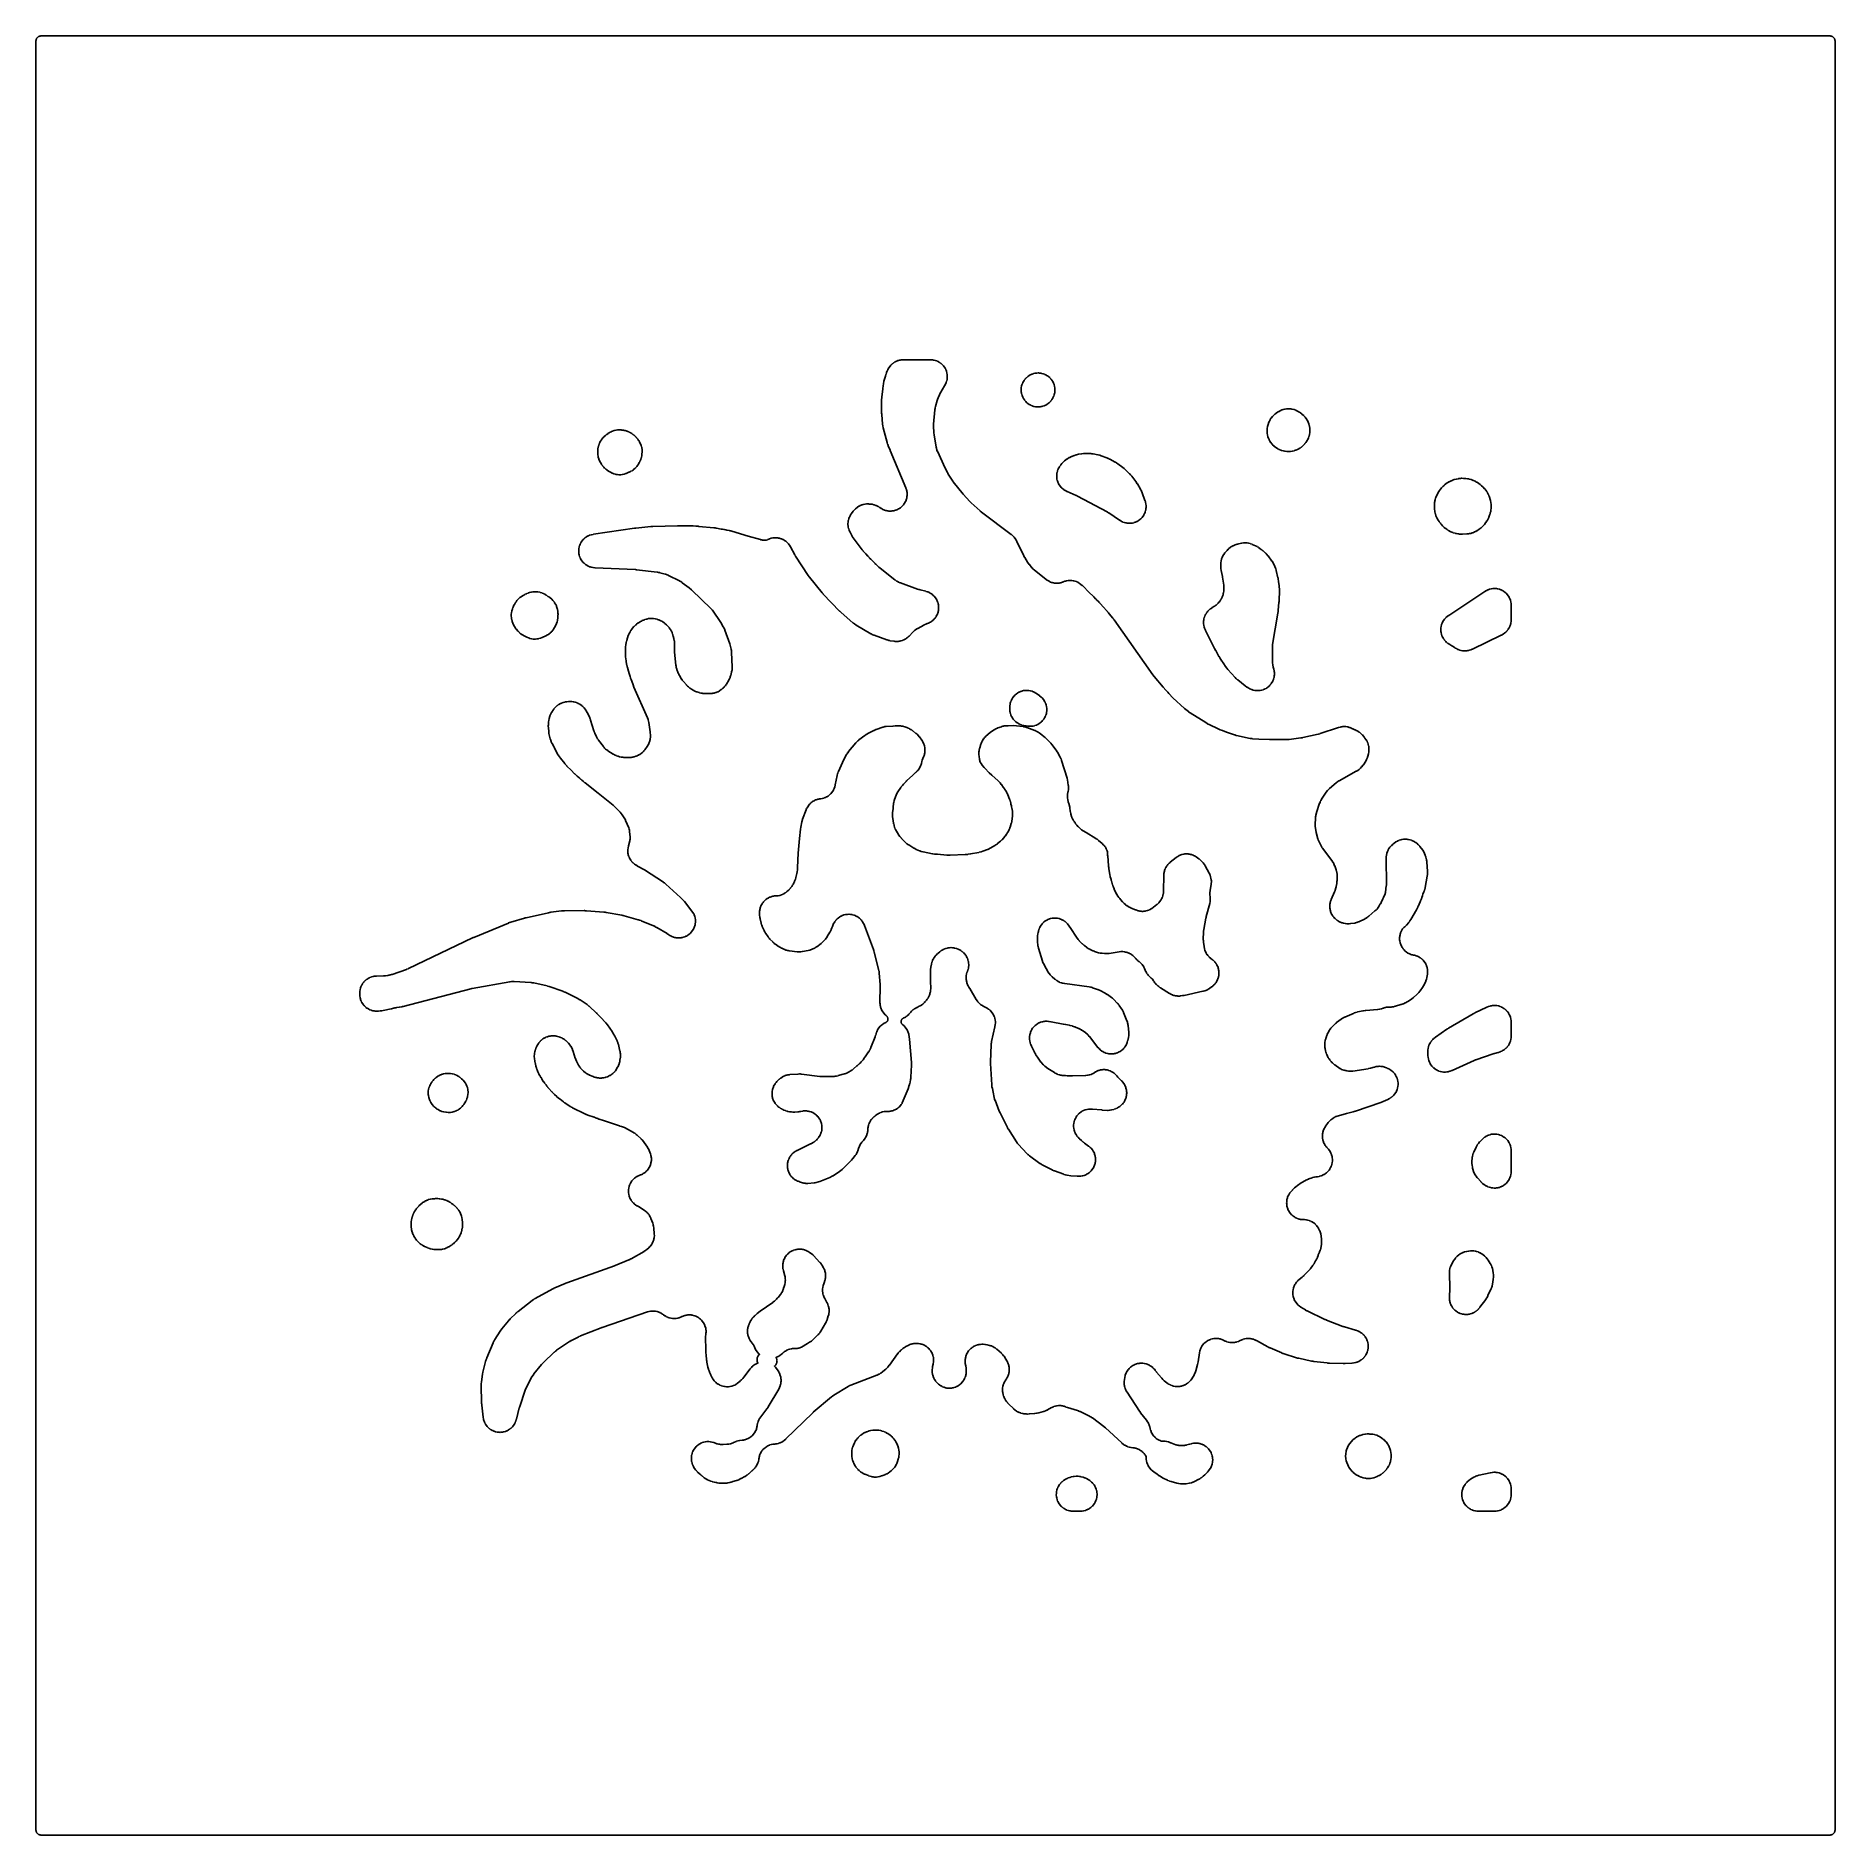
# Model space of a CAD drawing. Header units: millimetres. Extents: x 0 to 300, y 0 to 300.
import ezdxf

# ---------------------------------------------------------------- set-up
doc = ezdxf.new("R2010")
doc.units = ezdxf.units.MM
doc.layers.add('CUT', color=7, linetype='CONTINUOUS')

msp = doc.modelspace()

# ---------------------------------------------------------------- linework, layer by layer
at = {"layer": 'CUT'}
for points in [[(-0.0452, 299.3283), (-0.0337, 299.4059), (-0.0146, 299.4819), (0.0118, 299.5558), (0.0453, 299.6267), (0.0856, 299.6939), (0.1323, 299.7569), (0.185, 299.815), (0.2431, 299.8677), (0.3061, 299.9144), (0.3733, 299.9547), (0.4442, 299.9882), (0.5181, 300.0146), (0.5941, 300.0337), (0.6717, 300.0452), (0.7696, 300.05), (299.2289, 300.05), (299.3268, 300.0452), (299.4044, 300.0337), (299.4805, 300.0146), (299.5543, 299.9882), (299.6252, 299.9547), (299.6924, 299.9144), (299.7554, 299.8677), (299.8135, 299.815), (299.8662, 299.7569), (299.9129, 299.6939), (299.9532, 299.6267), (299.9867, 299.5558), (300.0132, 299.4819), (300.0322, 299.4059), (300.0437, 299.3283), (300.0485, 299.2304), (300.0485, 0.7696), (300.0437, 0.6717), (300.0322, 0.5941), (300.0132, 0.5181), (299.9867, 0.4442), (299.9532, 0.3733), (299.9129, 0.3061), (299.8662, 0.2431), (299.8135, 0.185), (299.7554, 0.1323), (299.6924, 0.0856), (299.6252, 0.0453), (299.5543, 0.0118), (299.4805, -0.0146), (299.4044, -0.0337), (299.3268, -0.0452), (299.2289, -0.05), (0.7696, -0.05), (0.6717, -0.0452), (0.5941, -0.0337), (0.5181, -0.0146), (0.4442, 0.0118), (0.3733, 0.0453), (0.3061, 0.0856), (0.2431, 0.1323), (0.185, 0.185), (0.1323, 0.2431), (0.0856, 0.3061), (0.0453, 0.3733), (0.0118, 0.4442), (-0.0146, 0.5181), (-0.0337, 0.5941), (-0.0452, 0.6717), (-0.05, 0.7696), (-0.05, 299.2304)], [(123.534, 78.844), (123.5319, 78.8353), (123.5297, 78.8202), (123.5297, 78.8196), (123.5119, 78.727), (123.4852, 78.6366), (123.4497, 78.5492), (123.4058, 78.4658), (123.354, 78.387), (123.2946, 78.3137), (123.2284, 78.2466), (123.1559, 78.1863), (123.1244, 78.165), (123.2475, 78.0549), (123.3159, 77.9871), (123.4404, 77.8508), (123.5017, 77.7766), (123.6119, 77.6285), (123.6654, 77.5485), (123.7602, 77.3901), (123.8055, 77.3051), (123.8777, 77.1513), (123.8909, 77.1248), (123.9059, 77.0964), (123.9276, 77.0526), (124.0166, 76.8606), (124.0532, 76.7699), (124.1142, 76.593), (124.1414, 76.4992), (124.1842, 76.3169), (124.2016, 76.2208), (124.2256, 76.0352), (124.2332, 75.9378), (124.2383, 75.7506), (124.2359, 75.653), (124.2219, 75.4663), (124.2096, 75.3694), (124.1767, 75.1851), (124.1547, 75.09), (124.1032, 74.91), (124.0716, 74.8175), (124.0021, 74.6437), (123.9612, 74.555), (123.8631, 74.3675), (123.8393, 74.3248), (122.1113, 71.397), (122.0802, 71.3478), (121.9229, 71.1148), (121.8889, 71.0676), (120.8629, 69.7303), (120.8446, 69.7053), (120.6784, 69.4655), (120.6457, 69.413), (120.544, 69.231), (120.5165, 69.1756), (120.4329, 68.9847), (120.4109, 68.9268), (120.3461, 68.7287), (120.3298, 68.669), (120.2844, 68.4656), (120.2739, 68.4046), (120.2568, 68.2656), (120.25, 68.2198), (120.216, 68.0223), (120.1959, 67.9319), (120.1491, 67.7609), (120.1204, 67.673), (120.0573, 67.5073), (120.0203, 67.4225), (119.9416, 67.2636), (119.8965, 67.1828), (119.8029, 67.0322), (119.7503, 66.9561), (119.6425, 66.8152), (119.5828, 66.7445), (119.4621, 66.6147), (119.3958, 66.5501), (119.2631, 66.4325), (119.191, 66.3746), (119.0476, 66.2703), (118.9702, 66.2196), (118.8174, 66.1297), (118.7355, 66.0866), (118.5747, 66.0118), (118.489, 65.9768), (118.3218, 65.9179), (118.2332, 65.8913), (118.0611, 65.8487), (117.9703, 65.8308), (117.772, 65.8016), (117.726, 65.796), (117.3577, 65.7597), (117.2936, 65.7501), (117.0898, 65.7089), (117.0287, 65.6934), (116.8255, 65.631), (116.7661, 65.6095), (116.4917, 65.4946), (116.4629, 65.4817), (116.3146, 65.4107), (116.271, 65.3912), (116.08, 65.3113), (115.9901, 65.2789), (115.815, 65.2253), (115.7223, 65.202), (115.5427, 65.1662), (115.4481, 65.1522), (115.2421, 65.132), (115.1944, 65.1286), (114.5529, 65.0981), (114.4996, 65.097), (114.2689, 65.0989), (114.1627, 65.1056), (113.9601, 65.1298), (113.8552, 65.1483), (113.6306, 65.2009), (113.5791, 65.2145), (113.5751, 65.2157), (113.5431, 65.2242), (113.528, 65.2278), (113.4376, 65.254), (113.2397, 65.3222), (113.2262, 65.3269), (113.2245, 65.3276), (113.193, 65.3396), (113.182, 65.344), (113.007, 65.4144), (112.9456, 65.4355), (112.7388, 65.4951), (112.6765, 65.5098), (112.4644, 65.5485), (112.401, 65.5569), (112.1861, 65.5742), (112.1221, 65.5762), (111.9065, 65.572), (111.8427, 65.5676), (111.6286, 65.5419), (111.5655, 65.5311), (111.3551, 65.4841), (111.2934, 65.4671), (111.0887, 65.3993), (111.029, 65.3762), (110.8321, 65.2884), (110.775, 65.2594), (110.5879, 65.1523), (110.534, 65.1178), (110.3585, 64.9926), (110.3083, 64.9528), (110.1462, 64.8107), (110.1002, 64.7661), (109.9531, 64.6085), (109.9118, 64.5596), (109.7812, 64.3881), (109.745, 64.3353), (109.6322, 64.1516), (109.6014, 64.0954), (109.5075, 63.9013), (109.4825, 63.8424), (109.4085, 63.6399), (109.3895, 63.5788), (109.336, 63.3699), (109.3233, 63.3072), (109.2909, 63.094), (109.2845, 63.0303), (109.2736, 62.815), (109.2736, 62.751), (109.2843, 62.5357), (109.2906, 62.472), (109.3228, 62.2588), (109.3355, 62.196), (109.3887, 61.9871), (109.4076, 61.926), (109.4815, 61.7234), (109.5064, 61.6644), (109.6261, 61.4166), (109.6577, 61.3588), (109.8124, 61.1082), (109.851, 61.0524), (109.9907, 60.8719), (110.035, 60.8206), (110.0524, 60.8025), (110.0963, 60.7426), (110.1357, 60.6941), (110.276, 60.5375), (110.3199, 60.4931), (110.5368, 60.2941), (110.5603, 60.2735), (110.8456, 60.0363), (111.0925, 59.8049), (111.1161, 59.7838), (111.3433, 59.591), (111.3935, 59.5525), (111.5687, 59.4315), (111.6224, 59.3981), (111.883, 59.2537), (111.911, 59.2391), (112.0633, 59.1642), (112.096, 59.1493), (112.4075, 59.0174), (112.475, 58.9932), (112.7713, 58.9053), (112.8263, 58.8843), (112.8793, 58.8667), (113.0602, 58.8153), (113.1145, 58.8024), (113.3729, 58.7529), (113.4004, 58.7482), (113.4623, 58.7391), (113.5801, 58.7112), (113.6081, 58.7053), (113.8729, 58.655), (113.9295, 58.6468), (114.1211, 58.6279), (114.1782, 58.6249), (114.4477, 58.6225), (114.4763, 58.6228), (114.8682, 58.6368), (114.8945, 58.6383), (115.142, 58.6574), (115.1943, 58.6636), (115.3695, 58.6917), (115.4211, 58.7022), (115.6622, 58.7616), (115.6876, 58.7684), (115.7052, 58.7735), (115.8436, 58.8016), (115.9034, 58.8169), (116.1022, 58.8778), (116.1603, 58.8987), (116.2152, 58.9216), (116.8145, 59.0956), (116.8492, 59.1067), (117.1729, 59.2211), (117.2401, 59.2492), (117.5487, 59.3996), (117.581, 59.4164), (118.2034, 59.7649), (118.2332, 59.7826), (118.5092, 59.9574), (118.5656, 59.9976), (118.8211, 60.2011), (118.8476, 60.2234), (119.0923, 60.4412), (119.1295, 60.4696), (119.1542, 60.4894), (119.3822, 60.6821), (119.4285, 60.7254), (119.533, 60.8331), (119.5448, 60.8436), (119.5679, 60.8652), (119.7802, 61.0737), (119.823, 61.12), (119.9592, 61.2832), (119.9972, 61.3336), (120.1168, 61.5093), (120.1496, 61.5632), (120.2513, 61.7499), (120.2787, 61.8067), (120.3614, 62.0025), (120.3831, 62.0618), (120.4462, 62.2648), (120.4619, 62.3259), (120.5047, 62.5341), (120.5143, 62.5965), (120.5188, 62.6395), (120.5251, 62.6878), (120.5576, 62.8959), (120.5774, 62.9912), (120.6246, 63.1714), (120.654, 63.2641), (120.7191, 63.4387), (120.7577, 63.5279), (120.8403, 63.695), (120.8877, 63.7799), (120.9867, 63.9378), (121.0425, 64.0174), (121.1569, 64.1644), (121.2205, 64.2381), (121.3492, 64.3727), (121.4199, 64.4395), (121.5616, 64.5605), (121.6387, 64.6198), (121.792, 64.7258), (121.8746, 64.777), (122.0378, 64.867), (122.1253, 64.9096), (122.2967, 64.9825), (122.388, 65.016), (122.5659, 65.0713), (122.6602, 65.0954), (122.8428, 65.1324), (122.939, 65.1468), (123.1486, 65.1675), (123.1971, 65.171), (123.2709, 65.1746), (123.3325, 65.1805), (123.5388, 65.2105), (123.5995, 65.2223), (123.8019, 65.2721), (123.8612, 65.2898), (124.0579, 65.3588), (124.1152, 65.3822), (124.3043, 65.4699), (124.3591, 65.4986), (124.5388, 65.6042), (124.5905, 65.6381), (124.7592, 65.7606), (124.8075, 65.7993), (125.0259, 65.9927), (125.0486, 66.0138), (129.4544, 70.3121), (129.4782, 70.3346), (129.5955, 70.4415), (129.6202, 70.4631), (132.642, 73.0325), (132.6712, 73.0564), (132.7996, 73.1571), (132.8606, 73.2013), (132.9965, 73.2917), (133.0283, 73.3119), (135.4084, 74.7635), (135.446, 74.7852), (135.6109, 74.8758), (135.6888, 74.9142), (135.8612, 74.9895), (135.9014, 75.006), (140.225, 76.6663), (140.2582, 76.6801), (140.5673, 76.8192), (140.6311, 76.8523), (140.8393, 76.9758), (140.8989, 77.0159), (141.1692, 77.2203), (141.1972, 77.2428), (141.7195, 77.6861), (141.7482, 77.712), (142.0109, 77.9639), (142.0633, 78.0206), (142.2938, 78.3022), (142.3173, 78.3328), (143.6747, 80.2122), (143.6974, 80.2424), (143.7983, 80.3712), (143.8472, 80.4287), (143.9579, 80.5491), (143.984, 80.5764), (144.2785, 80.8724), (144.3155, 80.9076), (144.4795, 81.0558), (144.5588, 81.1201), (144.7169, 81.2351), (144.8026, 81.2906), (144.9942, 81.4008), (145.0391, 81.4251), (145.4288, 81.6224), (145.4677, 81.6411), (145.6383, 81.718), (145.7186, 81.75), (145.8749, 81.8042), (145.9577, 81.8288), (146.1183, 81.8687), (146.203, 81.8858), (146.3879, 81.9144), (146.4308, 81.9201), (146.5592, 81.9341), (146.6066, 81.9381), (146.8123, 81.9503), (146.9074, 81.9512), (147.0895, 81.9439), (147.1843, 81.9354), (147.3648, 81.9101), (147.4582, 81.8923), (147.6353, 81.8493), (147.7265, 81.8223), (147.8985, 81.7619), (147.9866, 81.726), (148.1517, 81.649), (148.2358, 81.6045), (148.3926, 81.5115), (148.4718, 81.4589), (148.6186, 81.3509), (148.6923, 81.2907), (148.8276, 81.1686), (148.895, 81.1015), (149.0176, 80.9666), (149.078, 80.8931), (149.1866, 80.7468), (149.2394, 80.6677), (149.333, 80.5113), (149.3778, 80.4274), (149.4555, 80.2625), (149.4917, 80.1745), (149.5526, 80.0028), (149.58, 79.9117), (149.6236, 79.7347), (149.6418, 79.6413), (149.6678, 79.4609), (149.6766, 79.3662), (149.6846, 79.1842), (149.684, 79.089), (149.6739, 78.9071), (149.6639, 78.8125), (149.6358, 78.6324), (149.6165, 78.5392), (149.6144, 78.531), (149.6075, 78.5014), (149.5226, 78.0961), (149.517, 78.0656), (149.4904, 77.8981), (149.4861, 77.8664), (149.4537, 77.5669), (149.45, 77.5031), (149.4483, 77.2879), (149.451, 77.2241), (149.4707, 77.0098), (149.4797, 76.9465), (149.5207, 76.7353), (149.536, 76.6732), (149.5979, 76.4671), (149.6193, 76.4069), (149.7014, 76.208), (149.7287, 76.1502), (149.8303, 75.9605), (149.8632, 75.9057), (149.9831, 75.7271), (150.0214, 75.6759), (150.1986, 75.4616), (150.2415, 75.4147), (150.437, 75.2212), (150.4841, 75.179), (150.6496, 75.0447), (150.7007, 75.0074), (150.8787, 74.8901), (150.9332, 74.858), (151.1219, 74.7589), (151.1793, 74.7322), (151.3768, 74.6523), (151.4366, 74.6315), (151.6411, 74.5714), (151.7026, 74.5566), (151.912, 74.517), (151.9747, 74.5083), (152.187, 74.4896), (152.2502, 74.4871), (152.4633, 74.4895), (152.5265, 74.4933), (152.7383, 74.5167), (152.8008, 74.5267), (153.0093, 74.5709), (153.0705, 74.587), (153.2736, 74.6516), (153.3329, 74.6737), (153.5287, 74.758), (153.5855, 74.7859), (153.7719, 74.8891), (153.8257, 74.9224), (154.0011, 75.0435), (154.0513, 75.082), (154.2139, 75.2198), (154.2601, 75.2631), (154.4082, 75.4163), (154.4499, 75.4639), (154.5822, 75.631), (154.619, 75.6825), (154.7341, 75.8619), (154.7656, 75.9167), (154.8625, 76.1066), (154.8885, 76.1643), (154.9661, 76.3628), (154.9862, 76.4228), (155.0439, 76.6279), (155.058, 76.6896), (155.0952, 76.8995), (155.1031, 76.9623), (155.1193, 77.1748), (155.121, 77.238), (155.1143, 77.5363), (155.1128, 77.5679), (155.0941, 77.8265), (155.0911, 77.8574), (155.0559, 78.148), (155.0454, 78.2093), (155.0086, 78.3759), (154.9994, 78.4227), (154.9649, 78.6263), (154.9536, 78.721), (154.9411, 78.9032), (154.9393, 78.9985), (154.9449, 79.1811), (154.9526, 79.2762), (154.9763, 79.4573), (154.9933, 79.5511), (155.0349, 79.729), (155.0612, 79.8206), (155.1202, 79.9935), (155.1554, 80.0821), (155.2312, 80.2483), (155.2751, 80.3329), (155.3671, 80.4908), (155.4191, 80.5707), (155.5263, 80.7186), (155.586, 80.7929), (155.7073, 80.9295), (155.7741, 80.9975), (155.9084, 81.1214), (155.9816, 81.1825), (156.1275, 81.2924), (156.2064, 81.3459), (156.3625, 81.4408), (156.4463, 81.4862), (156.611, 81.5652), (156.6989, 81.6021), (156.8707, 81.6643), (156.9618, 81.6923), (157.1389, 81.7372), (157.2324, 81.756), (157.413, 81.783), (157.5079, 81.7925), (157.7142, 81.8027), (157.7619, 81.8039), (157.9097, 81.8038), (157.9674, 81.8021), (158.2166, 81.787), (158.331, 81.7732), (158.5766, 81.7284), (158.633, 81.7163), (158.9968, 81.6271), (159.0413, 81.615), (159.2328, 81.5582), (159.3198, 81.5277), (159.4836, 81.4614), (159.5673, 81.4228), (159.7239, 81.3411), (159.8035, 81.2945), (159.9516, 81.1982), (160.0263, 81.1443), (160.1825, 81.0198), (160.2179, 80.9902), (160.9816, 80.3189), (161.0188, 80.2844), (161.176, 80.1308), (161.2447, 80.0562), (161.3686, 79.9065), (161.429, 79.825), (161.5504, 79.6419), (161.5774, 79.5988), (161.9069, 79.0398), (161.9306, 78.997), (162.0287, 78.8093), (162.0696, 78.7204), (162.139, 78.5464), (162.1706, 78.4539), (162.2219, 78.2737), (162.2439, 78.1785), (162.2767, 77.994), (162.2889, 77.897), (162.3027, 77.7102), (162.305, 77.6124), (162.2997, 77.4252), (162.292, 77.3277), (162.2678, 77.1419), (162.2502, 77.0457), (162.2071, 76.8634), (162.1799, 76.7695), (162.1185, 76.5925), (162.0818, 76.5019), (162.0028, 76.332), (161.957, 76.2456), (161.8486, 76.0637), (161.8225, 76.0223), (161.6825, 75.8125), (161.6662, 75.7869), (161.5191, 75.5421), (161.4904, 75.4888), (161.4023, 75.3047), (161.3788, 75.2489), (161.3084, 75.0574), (161.2903, 74.9996), (161.2384, 74.8023), (161.2258, 74.743), (161.1928, 74.5416), (161.1858, 74.4815), (161.172, 74.2779), (161.1707, 74.2173), (161.1762, 74.0134), (161.1807, 73.9529), (161.2055, 73.7504), (161.2156, 73.6907), (161.2674, 73.4553), (161.2828, 73.3978), (161.3529, 73.1786), (161.3732, 73.1237), (161.4503, 72.942), (161.4756, 72.8892), (161.6061, 72.6458), (161.6206, 72.6203), (161.6756, 72.5281), (161.6907, 72.5041), (161.8379, 72.2807), (161.8711, 72.2347), (161.99, 72.085), (162.0272, 72.0422), (162.2115, 71.8483), (162.2315, 71.8282), (163.0113, 71.0772), (163.034, 71.0563), (163.2525, 70.8653), (163.3007, 70.8271), (163.4692, 70.7062), (163.5209, 70.6728), (163.7002, 70.5687), (163.7548, 70.5404), (163.9433, 70.454), (164.0005, 70.431), (164.1964, 70.3631), (164.2554, 70.3458), (164.5375, 70.2775), (164.5675, 70.271), (164.7528, 70.2355), (164.7812, 70.2307), (165.0494, 70.1917), (165.1067, 70.186), (165.3001, 70.1755), (165.3576, 70.1749), (165.6285, 70.1845), (165.6572, 70.1861), (166.5356, 70.2568), (166.5672, 70.2601), (166.864, 70.2989), (166.9265, 70.3102), (167.218, 70.3782), (167.2487, 70.3862), (168.0373, 70.6119), (168.0648, 70.6205), (168.3224, 70.7069), (168.3762, 70.7277), (168.554, 70.8058), (168.6057, 70.8313), (168.8436, 70.9625), (168.8685, 70.977), (169.1687, 71.1606), (169.2116, 71.1854), (169.4004, 71.2879), (169.4898, 71.3306), (169.6652, 71.4035), (169.7586, 71.4368), (169.9406, 71.4912), (170.0369, 71.5147), (170.2235, 71.5501), (170.3217, 71.5635), (170.511, 71.5794), (170.61, 71.5826), (170.7999, 71.5789), (170.8988, 71.5719), (171.0873, 71.5487), (171.185, 71.5315), (171.3701, 71.4889), (171.4654, 71.4617), (171.6686, 71.3923), (171.7151, 71.375), (171.7875, 71.346), (171.8204, 71.3339), (172.0079, 71.2705), (172.0246, 71.2651), (173.6656, 70.7594), (173.7013, 70.7476), (173.8552, 70.6936), (173.9251, 70.6658), (174.0742, 70.5999), (174.1084, 70.584), (175.6913, 69.8081), (175.7306, 69.7877), (175.8987, 69.6954), (175.9743, 69.6493), (176.1332, 69.5419), (176.1693, 69.5163), (178.1001, 68.0779), (178.1406, 68.046), (178.3321, 67.8867), (178.3708, 67.8527), (181.0571, 65.3618), (181.0809, 65.3408), (181.3108, 65.148), (181.3615, 65.1096), (181.5385, 64.9889), (181.5928, 64.9557), (181.7809, 64.8531), (181.8382, 64.8255), (182.0356, 64.7421), (182.0954, 64.7203), (182.3001, 64.657), (182.3617, 64.6412), (182.5717, 64.5985), (182.6346, 64.5889), (182.9359, 64.5583), (182.9827, 64.5524), (183.1848, 64.5217), (183.2773, 64.503), (183.4526, 64.4585), (183.5428, 64.4308), (183.7128, 64.3692), (183.7999, 64.3328), (183.963, 64.2549), (184.0461, 64.2101), (184.2008, 64.1165), (184.279, 64.0638), (184.4238, 63.9555), (184.4965, 63.8953), (184.63, 63.7733), (184.6964, 63.7063), (184.8172, 63.5718), (184.8768, 63.4986), (184.9838, 63.3528), (185.0358, 63.2741), (185.128, 63.1186), (185.1589, 63.0601), (185.1511, 62.9274), (185.1505, 62.8641), (185.1591, 62.6508), (185.1648, 62.5877), (185.1944, 62.3763), (185.2063, 62.314), (185.2567, 62.1066), (185.2747, 62.0458), (185.3454, 61.8444), (185.3693, 61.7857), (185.4595, 61.5923), (185.4891, 61.5362), (185.5981, 61.3527), (185.6331, 61.2998), (185.7596, 61.1279), (185.7997, 61.0788), (185.9426, 60.9203), (185.9873, 60.8754), (186.1452, 60.7317), (186.1942, 60.6915), (186.434, 60.5133), (186.4599, 60.495), (186.9245, 60.1842), (187.3363, 59.8707), (187.3632, 59.8513), (187.6217, 59.6749), (187.6784, 59.6403), (187.9537, 59.4917), (187.9833, 59.4767), (188.726, 59.1241), (188.7516, 59.1126), (188.995, 59.0098), (189.0476, 58.9903), (189.2991, 58.9092), (189.3259, 58.9012), (190.2469, 58.6482), (190.2759, 58.641), (190.5505, 58.5792), (190.6093, 58.5688), (190.8886, 58.5328), (190.9183, 58.5297), (190.9615, 58.5262), (190.9989, 58.5242), (191.3515, 58.5161), (191.4263, 58.5188), (191.7774, 58.5519), (191.8146, 58.5565), (192.2892, 58.6295), (192.3238, 58.6358), (192.6486, 58.7042), (192.7166, 58.7225), (192.9418, 58.7966), (193.0074, 58.8222), (193.3094, 58.9599), (193.341, 58.9754), (193.8236, 59.2283), (193.8479, 59.2418), (194.0748, 59.3735), (194.1216, 59.4036), (194.2749, 59.5114), (194.319, 59.5454), (194.3505, 59.572), (194.4111, 59.6112), (194.6091, 59.7557), (194.6653, 59.8019), (194.9176, 60.0344), (194.9437, 60.0598), (195.3653, 60.4952), (195.3866, 60.5183), (195.4046, 60.5388), (195.5026, 60.6382), (195.5441, 60.6845), (195.6761, 60.8473), (195.7129, 60.8975), (195.8284, 61.0724), (195.8602, 61.1259), (195.9582, 61.3112), (195.9846, 61.3675), (196.0642, 61.5614), (196.085, 61.6201), (196.1454, 61.8208), (196.1604, 61.8812), (196.201, 62.0868), (196.2101, 62.1483), (196.2305, 62.3569), (196.2336, 62.4191), (196.2336, 62.6287), (196.2306, 62.6908), (196.2104, 62.8995), (196.2014, 62.961), (196.1609, 63.1667), (196.146, 63.2271), (196.0858, 63.4279), (196.065, 63.4865), (195.9856, 63.6805), (195.9593, 63.7369), (195.8614, 63.9222), (195.8297, 63.9757), (195.7143, 64.1507), (195.6775, 64.2009), (195.5457, 64.3639), (195.5042, 64.4103), (195.3572, 64.5596), (195.3114, 64.6018), (195.1506, 64.7361), (195.1009, 64.7737), (194.9278, 64.8918), (194.8747, 64.9243), (194.6909, 65.0251), (194.635, 65.0523), (194.4423, 65.1347), (194.3839, 65.1563), (194.1841, 65.2197), (194.124, 65.2355), (193.919, 65.2792), (193.8575, 65.2891), (193.6493, 65.3126), (193.5872, 65.3166), (193.3776, 65.3198), (193.3154, 65.3177), (193.1065, 65.3005), (193.0448, 65.2924), (192.8386, 65.2549), (192.8025, 65.2466), (192.7577, 65.2385), (192.6964, 65.2242), (192.4107, 65.1428), (192.3806, 65.1334), (192.3501, 65.1231), (191.9102, 65.0131), (191.8584, 65.0016), (191.6332, 64.9583), (191.5282, 64.9441), (191.2995, 64.9259), (191.2466, 64.9231), (191.0308, 64.9179), (190.9893, 64.9178), (190.8096, 64.9212), (190.7268, 64.9263), (190.5687, 64.943), (190.4867, 64.9553), (190.3103, 64.9896), (190.3004, 64.9917), (190.159, 65.0345), (190.1115, 65.0502), (189.2651, 65.3549), (189.2541, 65.359), (189.2008, 65.3789), (189.1898, 65.3831), (188.8565, 65.5124), (188.7964, 65.5324), (188.5907, 65.5895), (188.5289, 65.6035), (188.3186, 65.64), (188.2557, 65.6477), (188.0428, 65.6633), (187.9794, 65.6648), (187.766, 65.6592), (187.7093, 65.6549), (187.5477, 65.7102), (187.4607, 65.7447), (187.2975, 65.8189), (187.2143, 65.8618), (187.0591, 65.9516), (186.9805, 66.0023), (186.8348, 66.1068), (186.7615, 66.1649), (186.6266, 66.2831), (186.5593, 66.3481), (186.4366, 66.4788), (186.376, 66.5501), (186.2666, 66.6922), (186.2132, 66.769), (186.1182, 66.921), (186.0725, 67.0027), (185.9927, 67.1633), (185.9552, 67.249), (185.8914, 67.4166), (185.8624, 67.5055), (185.8091, 67.7011), (185.7979, 67.7466), (185.7279, 68.0638), (185.7111, 68.1251), (185.6443, 68.3288), (185.6215, 68.3882), (185.5349, 68.5842), (185.5063, 68.641), (185.4006, 68.8274), (185.3665, 68.8811), (185.1935, 69.1261), (185.1745, 69.1516), (184.1996, 70.3953), (184.1745, 70.4288), (184.0567, 70.5932), (184.0331, 70.6278), (181.9582, 73.8114), (181.9313, 73.8552), (181.8199, 74.0479), (181.7733, 74.1394), (181.6832, 74.3429), (181.6637, 74.3904), (181.6624, 74.3937), (181.6456, 74.4418), (181.5781, 74.6523), (181.5521, 74.7509), (181.5126, 74.9423), (181.4972, 75.0432), (181.4782, 75.2377), (181.4737, 75.3396), (181.4754, 75.535), (181.4817, 75.6368), (181.5071, 75.8564), (181.5143, 75.9069), (181.5816, 76.3034), (181.5907, 76.3498), (181.6349, 76.55), (181.6599, 76.6413), (181.7162, 76.8136), (181.7501, 76.902), (181.8231, 77.0679), (181.8655, 77.1525), (181.9546, 77.3105), (182.005, 77.3905), (182.1092, 77.5389), (182.1673, 77.6136), (182.2856, 77.751), (182.3508, 77.8196), (182.4821, 77.9447), (182.5537, 78.0065), (182.6966, 78.1181), (182.774, 78.1726), (182.9272, 78.2695), (183.0095, 78.3161), (183.1716, 78.3975), (183.2581, 78.4358), (183.4273, 78.5008), (183.5172, 78.5304), (183.6921, 78.5784), (183.7844, 78.599), (183.9631, 78.6296), (184.0571, 78.641), (184.2379, 78.6538), (184.3325, 78.6559), (184.5138, 78.6509), (184.6081, 78.6436), (184.788, 78.6208), (184.8812, 78.6043), (185.0579, 78.5639), (185.149, 78.5382), (185.3209, 78.4806), (185.4091, 78.4461), (185.5745, 78.3718), (185.6588, 78.3289), (185.816, 78.2387), (185.8957, 78.1876), (186.0433, 78.0823), (186.1176, 78.0237), (186.2541, 77.9044), (186.3222, 77.8387), (186.4464, 77.7066), (186.5077, 77.6345), (186.6327, 77.472), (186.6606, 77.4337), (186.6623, 77.4313), (186.6892, 77.3953), (186.8481, 77.1973), (186.8625, 77.18), (187.7166, 76.1894), (187.7428, 76.1562), (187.7604, 76.1349), (187.9306, 75.9376), (187.9685, 75.8973), (188.1019, 75.7673), (188.1431, 75.7305), (188.3447, 75.5654), (188.3664, 75.5483), (188.5623, 75.4015), (188.588, 75.3832), (188.8349, 75.2166), (188.8889, 75.1839), (189.0762, 75.0828), (189.1332, 75.0556), (189.1349, 75.0549), (189.1997, 75.0216), (189.2568, 74.9957), (189.453, 74.9181), (189.5124, 74.898), (189.7152, 74.8399), (189.7762, 74.8257), (189.9838, 74.7877), (190.0459, 74.7795), (190.2562, 74.762), (190.3188, 74.7599), (190.5298, 74.7631), (190.5924, 74.7671), (190.802, 74.7909), (190.8639, 74.801), (191.0702, 74.8452), (191.1307, 74.8613), (191.3318, 74.9255), (191.3904, 74.9474), (191.5842, 75.0309), (191.6405, 75.0585), (191.8252, 75.1606), (191.8785, 75.1935), (192.0523, 75.3131), (192.1021, 75.3511), (192.2635, 75.4871), (192.3093, 75.5298), (192.5154, 75.7414), (192.5367, 75.7644), (192.5471, 75.7761), (192.5717, 75.8057), (192.7953, 76.092), (192.839, 76.1555), (193.0265, 76.4666), (193.0454, 76.5002), (193.1305, 76.6625), (193.1459, 76.6941), (193.2832, 76.9955), (193.3087, 77.0609), (193.4121, 77.3754), (193.4222, 77.4091), (193.6959, 78.4271), (193.7003, 78.4442), (193.7468, 78.6386), (193.7541, 78.6733), (193.7899, 78.87), (193.7928, 78.8874), (194.0228, 80.3876), (194.0313, 80.4347), (194.0728, 80.6377), (194.0966, 80.7303), (194.1511, 80.9053), (194.184, 80.995), (194.2556, 81.1637), (194.2973, 81.2498), (194.3853, 81.4105), (194.4353, 81.492), (194.5389, 81.6431), (194.5968, 81.7192), (194.7149, 81.8593), (194.7801, 81.9293), (194.9115, 82.0569), (194.9834, 82.12), (195.1269, 82.234), (195.2046, 82.2896), (195.3587, 82.3887), (195.4417, 82.4364), (195.6049, 82.5196), (195.6921, 82.5588), (195.8628, 82.6254), (195.9535, 82.6557), (196.13, 82.705), (196.2233, 82.7261), (196.4038, 82.7576), (196.4987, 82.7693), (196.6814, 82.7827), (196.777, 82.7849), (196.9602, 82.78), (197.0555, 82.7727), (197.2373, 82.7496), (197.3314, 82.7329), (197.51, 82.6918), (197.602, 82.6658), (197.7756, 82.6071), (197.8646, 82.5721), (198.0533, 82.4866), (198.0963, 82.4658), (198.3068, 82.3575), (198.3645, 82.3313), (198.5628, 82.253), (198.6227, 82.2327), (198.8279, 82.1743), (198.8895, 82.16), (199.0994, 82.1222), (199.1622, 82.1141), (199.3747, 82.0972), (199.438, 82.0953), (199.6512, 82.0995), (199.7144, 82.1038), (199.9261, 82.1291), (199.9885, 82.1397), (200.1968, 82.1857), (200.2578, 82.2024), (200.4605, 82.2688), (200.5196, 82.2914), (200.7147, 82.3775), (200.7433, 82.391), (200.7465, 82.3926), (200.7602, 82.3997), (200.8041, 82.423), (200.9923, 82.5172), (201.0813, 82.5562), (201.2554, 82.6222), (201.3478, 82.652), (201.5276, 82.7001), (201.6226, 82.7204), (201.8064, 82.75), (201.903, 82.7606), (202.0888, 82.7716), (202.1859, 82.7723), (202.3719, 82.7644), (202.4686, 82.7554), (202.6528, 82.7287), (202.7481, 82.71), (202.9287, 82.6648), (203.0217, 82.6365), (203.1967, 82.5733), (203.2863, 82.5358), (203.4761, 82.4447), (203.5193, 82.4225), (205.4465, 81.3742), (205.46, 81.3671), (205.6128, 81.2886), (205.6402, 81.2754), (205.7966, 81.2042), (205.8105, 81.1981), (207.7768, 80.3593), (207.7913, 80.3533), (207.9559, 80.2878), (207.9853, 80.277), (208.1529, 80.2196), (208.1678, 80.2147), (210.2151, 79.5695), (210.2296, 79.5652), (210.3942, 79.5175), (210.4235, 79.5098), (210.5902, 79.47), (210.605, 79.4667), (212.7187, 79.015), (212.7336, 79.012), (212.902, 78.9801), (212.932, 78.9752), (213.1018, 78.9513), (213.1168, 78.9494), (215.3578, 78.6888), (215.372, 78.6873), (215.5336, 78.6722), (215.5622, 78.6701), (215.7242, 78.6623), (215.7386, 78.6617), (218.0254, 78.602), (218.0374, 78.6018), (218.1849, 78.6008), (218.2103, 78.6011), (218.3453, 78.6055), (218.3577, 78.606), (219.4505, 78.6628), (219.4815, 78.6652), (219.7725, 78.6945), (219.8339, 78.7038), (220.0388, 78.7448), (220.099, 78.7599), (220.299, 78.8205), (220.3574, 78.8414), (220.5506, 78.9212), (220.6067, 78.9476), (220.7913, 79.0457), (220.8446, 79.0774), (221.0188, 79.1929), (221.0688, 79.2296), (221.231, 79.3614), (221.2772, 79.4029), (221.4258, 79.5498), (221.4678, 79.5955), (221.6016, 79.7561), (221.6389, 79.8056), (221.7565, 79.9784), (221.7888, 80.0313), (221.8891, 80.2147), (221.9162, 80.2705), (221.9983, 80.4627), (222.0198, 80.5209), (222.0829, 80.7202), (222.0987, 80.7802), (222.1422, 80.9846), (222.1522, 81.0458), (222.1756, 81.2535), (222.1796, 81.3154), (222.1828, 81.5244), (222.1808, 81.5864), (222.1638, 81.7947), (222.1558, 81.8562), (222.1187, 82.0619), (222.1047, 82.1224), (222.0479, 82.3235), (222.0281, 82.3823), (221.9521, 82.577), (221.9268, 82.6336), (221.8322, 82.82), (221.8015, 82.8739), (221.6894, 83.0503), (221.6536, 83.101), (221.5249, 83.2657), (221.4844, 83.3126), (221.3404, 83.4641), (221.2955, 83.5069), (221.1375, 83.6437), (221.0886, 83.682), (220.9181, 83.8029), (220.8658, 83.8362), (220.6844, 83.94), (220.6291, 83.9682), (220.4385, 84.0539), (220.3808, 84.0766), (220.1036, 84.1701), (220.074, 84.1793), (218.2181, 84.7073), (218.1776, 84.7198), (217.9833, 84.7844), (217.9433, 84.7987), (215.2016, 85.8479), (215.1645, 85.8629), (214.9872, 85.9394), (214.9508, 85.956), (212.008, 87.373), (211.9626, 87.3964), (211.746, 87.5153), (211.7019, 87.5411), (210.939, 88.0144), (210.8988, 88.0407), (210.7275, 88.1592), (210.6513, 88.2178), (210.5111, 88.3373), (210.4412, 88.4032), (210.3136, 88.536), (210.2506, 88.6086), (210.137, 88.7536), (210.0815, 88.8321), (209.983, 88.9877), (209.9357, 89.0714), (209.8532, 89.236), (209.8145, 89.324), (209.7489, 89.4961), (209.7192, 89.5875), (209.6711, 89.7653), (209.6507, 89.8593), (209.6206, 90.041), (209.6097, 90.1365), (209.598, 90.3203), (209.5967, 90.4164), (209.6034, 90.6005), (209.6117, 90.6962), (209.6368, 90.8787), (209.6547, 90.9731), (209.6979, 91.1522), (209.7251, 91.2444), (209.786, 91.4182), (209.8223, 91.5072), (209.9003, 91.674), (209.9453, 91.759), (210.0396, 91.9172), (210.0929, 91.9972), (210.2026, 92.1452), (210.2636, 92.2194), (210.3875, 92.3557), (210.4556, 92.4235), (210.6104, 92.5628), (210.647, 92.5941), (211.1727, 93.0215), (211.1854, 93.0321), (211.3273, 93.1537), (211.3519, 93.1759), (211.4874, 93.3047), (211.4992, 93.3162), (212.1653, 93.9831), (212.181, 93.9994), (212.3549, 94.1863), (212.3845, 94.2204), (212.5448, 94.419), (212.5587, 94.4368), (212.95, 94.9585), (212.9697, 94.9862), (213.1482, 95.2525), (213.183, 95.3109), (213.3322, 95.5946), (213.3472, 95.6251), (213.3922, 95.7231), (213.4021, 95.7378), (213.4197, 95.7657), (213.5788, 96.0326), (213.6096, 96.0909), (213.703, 96.2923), (213.7277, 96.3534), (213.8288, 96.6473), (213.8387, 96.6787), (213.8503, 96.7191), (214.0645, 97.1848), (214.0771, 97.2142), (214.1893, 97.4942), (214.2101, 97.5547), (214.2698, 97.7618), (214.2845, 97.8241), (214.3388, 98.1207), (214.3438, 98.1523), (214.3823, 98.4448), (214.3853, 98.4725), (214.4083, 98.7342), (214.4107, 98.7898), (214.4108, 99.0525), (214.4102, 99.0804), (214.3974, 99.379), (214.3945, 99.4174), (214.3571, 99.7788), (214.3445, 99.8549), (214.2638, 100.209), (214.2542, 100.2463), (214.217, 100.3737), (214.2053, 100.4096), (214.0857, 100.7444), (214.0562, 100.8138), (213.9078, 101.1125), (213.8732, 101.1734), (213.7225, 101.4083), (213.6849, 101.4609), (213.5494, 101.6314), (213.5067, 101.6799), (213.3546, 101.8358), (213.3072, 101.8798), (213.1403, 102.0195), (213.0887, 102.0585), (212.9085, 102.1807), (212.8532, 102.2143), (212.6616, 102.3177), (212.6032, 102.3455), (212.4021, 102.429), (212.3412, 102.4508), (212.1328, 102.5137), (212.07, 102.5292), (211.8562, 102.5707), (211.7922, 102.5798), (211.5754, 102.5995), (211.5108, 102.6021), (211.427, 102.6012), (211.379, 102.6019), (211.1713, 102.6102), (211.0757, 102.6188), (210.8936, 102.6444), (210.7993, 102.6625), (210.6207, 102.7061), (210.5287, 102.7335), (210.3554, 102.7948), (210.2666, 102.8313), (210.1002, 102.9096), (210.0155, 102.9547), (209.8578, 103.0492), (209.7781, 103.1026), (209.6305, 103.2124), (209.5565, 103.2735), (209.4207, 103.3974), (209.3532, 103.4656), (209.2304, 103.6025), (209.17, 103.6771), (209.0615, 103.8256), (209.0089, 103.9058), (208.9158, 104.0644), (208.8714, 104.1495), (208.7946, 104.3165), (208.759, 104.4056), (208.6992, 104.5795), (208.6726, 104.6718), (208.6306, 104.8508), (208.6133, 104.9452), (208.5894, 105.1275), (208.5816, 105.2231), (208.576, 105.4069), (208.5778, 105.5029), (208.5906, 105.6863), (208.602, 105.7816), (208.633, 105.9628), (208.6539, 106.0565), (208.7028, 106.2338), (208.733, 106.3249), (208.7994, 106.4963), (208.8385, 106.584), (208.9216, 106.748), (208.9693, 106.8313), (209.0684, 106.9861), (209.1242, 107.0643), (209.2532, 107.2273), (209.2839, 107.2642), (209.5284, 107.5432), (209.5567, 107.5741), (209.6821, 107.7052), (209.7426, 107.7631), (209.879, 107.8829), (209.9111, 107.9098), (210.5972, 108.4609), (210.6271, 108.484), (210.7589, 108.5815), (210.8214, 108.6241), (210.9605, 108.711), (210.993, 108.7304), (211.7373, 109.1555), (211.7766, 109.1767), (211.9489, 109.2648), (212.0302, 109.3017), (212.21, 109.3734), (212.2518, 109.3889), (212.8585, 109.5986), (212.9067, 109.6139), (213.1173, 109.6744), (213.2159, 109.6972), (213.4317, 109.7353), (213.4817, 109.7428), (213.6693, 109.7658), (213.7006, 109.7704), (213.9939, 109.8211), (214.0555, 109.8349), (214.2604, 109.8916), (214.3204, 109.9114), (214.5187, 109.9881), (214.5764, 110.0137), (214.7663, 110.1095), (214.8212, 110.1407), (215.0007, 110.2547), (215.0522, 110.2911), (215.2196, 110.4223), (215.2673, 110.4636), (215.421, 110.6106), (215.4644, 110.6565), (215.6028, 110.8179), (215.6415, 110.8678), (215.7633, 111.0421), (215.7969, 111.0955), (215.901, 111.281), (215.9291, 111.3375), (216.0144, 111.5323), (216.0368, 111.5913), (216.1025, 111.7935), (216.1191, 111.8545), (216.1645, 112.0622), (216.1749, 112.1245), (216.1997, 112.3357), (216.204, 112.3987), (216.2078, 112.6113), (216.2058, 112.6744), (216.1887, 112.8863), (216.1805, 112.9489), (216.1426, 113.1582), (216.1282, 113.2197), (216.0699, 113.4242), (216.0496, 113.4839), (215.9714, 113.6817), (215.9453, 113.7392), (215.8479, 113.9282), (215.8163, 113.9829), (215.7008, 114.1614), (215.664, 114.2127), (215.5315, 114.379), (215.4898, 114.4264), (215.3421, 114.5782), (215.3098, 114.6131), (215.1739, 114.7675), (215.1148, 114.8417), (215.0086, 114.9895), (214.9571, 115.0692), (214.8661, 115.2267), (214.8227, 115.3111), (214.7477, 115.4768), (214.7129, 115.5652), (214.6546, 115.7375), (214.6287, 115.8288), (214.5877, 116.006), (214.5709, 116.0995), (214.5477, 116.2799), (214.5402, 116.3745), (214.5349, 116.5563), (214.5368, 116.6513), (214.5495, 116.8327), (214.5607, 116.927), (214.5913, 117.1063), (214.6118, 117.199), (214.6599, 117.3744), (214.6895, 117.4646), (214.7547, 117.6344), (214.7931, 117.7213), (214.8747, 117.8838), (214.9215, 117.9664), (215.0315, 118.1402), (215.0579, 118.1797), (215.3691, 118.6213), (215.3961, 118.6578), (215.5169, 118.813), (215.5759, 118.8819), (215.6952, 119.0084), (215.7605, 119.0714), (215.9082, 119.2011), (215.943, 119.2303), (216.2767, 119.4963), (216.3187, 119.528), (216.5044, 119.6601), (216.5933, 119.7163), (216.7412, 119.7987), (216.8036, 119.82), (216.8478, 119.8339), (218.5325, 120.3192), (219.646, 120.5853), (219.6607, 120.589), (219.8266, 120.6328), (219.8557, 120.6412), (220.0194, 120.6928), (220.0338, 120.6976), (224.2933, 122.1534), (224.3076, 122.1585), (224.4687, 122.2178), (224.4969, 122.229), (224.655, 122.2959), (224.6689, 122.302), (225.4392, 122.6499), (225.4681, 122.6638), (225.737, 122.8019), (225.7925, 122.834), (225.9737, 122.9513), (226.0257, 122.9888), (226.1943, 123.1237), (226.2423, 123.1662), (226.3966, 123.3173), (226.4401, 123.3644), (226.5784, 123.5301), (226.617, 123.5813), (226.7381, 123.7601), (226.7714, 123.8149), (226.874, 124.0049), (226.9016, 124.0627), (226.9847, 124.262), (227.0064, 124.3223), (227.0691, 124.5289), (227.0846, 124.5911), (227.1264, 124.803), (227.1356, 124.8664), (227.156, 125.0814), (227.1588, 125.1454), (227.1576, 125.3613), (227.154, 125.4253), (227.1311, 125.64), (227.1212, 125.7034), (227.077, 125.9147), (227.0607, 125.9767), (226.9956, 126.1826), (226.9732, 126.2426), (226.8878, 126.441), (226.8595, 126.4985), (226.7547, 126.6873), (226.7209, 126.7417), (226.5977, 126.919), (226.5585, 126.9698), (226.4183, 127.1339), (226.3742, 127.1805), (226.2182, 127.3298), (226.1697, 127.3717), (225.9996, 127.5046), (225.9472, 127.5415), (225.7646, 127.6568), (225.7087, 127.6882), (225.4383, 127.8231), (225.4092, 127.8367), (225.2666, 127.8992), (225.2664, 127.8988), (225.249, 127.9068), (225.2379, 127.9113), (225.1941, 127.9302), (225.1194, 127.9647), (225.0631, 127.9875), (224.8698, 128.0552), (224.8116, 128.0726), (224.6128, 128.1218), (224.5531, 128.1335), (224.3506, 128.1636), (224.2901, 128.1696), (224.0856, 128.1803), (224.0248, 128.1806), (223.8202, 128.1719), (223.7596, 128.1664), (223.5568, 128.1383), (223.4971, 128.1271), (223.2182, 128.0609), (223.1888, 128.0532), (222.5638, 127.8733), (222.5049, 127.8584), (222.2182, 127.7952), (222.1585, 127.784), (219.6068, 127.3888), (219.0333, 127.3896), (218.9927, 127.3905), (218.8744, 127.3957), (218.6487, 127.4247), (218.6059, 127.4312), (218.4208, 127.4636), (218.3362, 127.4823), (218.1548, 127.5313), (218.1132, 127.5435), (217.7486, 127.6597), (217.7336, 127.6672), (217.6545, 127.711), (217.4878, 127.814), (217.4499, 127.8386), (216.5974, 128.4225), (216.5602, 128.4493), (216.4018, 128.5692), (216.3314, 128.628), (216.2021, 128.7469), (216.1377, 128.8122), (216.005, 128.96), (215.9752, 128.9949), (215.7822, 129.2317), (215.7574, 129.2636), (215.6525, 129.404), (215.6068, 129.4708), (215.5249, 129.6024), (215.485, 129.6728), (215.4052, 129.8288), (215.3875, 129.8652), (215.2678, 130.1257), (215.2454, 130.1786), (215.1553, 130.4104), (215.1201, 130.5197), (215.0583, 130.7606), (215.0457, 130.8166), (214.993, 131.0886), (214.9859, 131.1303), (214.959, 131.3115), (214.9561, 131.3396), (214.9528, 131.4174), (214.9502, 131.4802), (214.9464, 131.5693), (214.941, 131.6978), (214.9447, 131.825), (214.9469, 131.8673), (214.9657, 132.1247), (214.9714, 132.1805), (215.0033, 132.4213), (215.0244, 132.5314), (215.0841, 132.7668), (215.0995, 132.8208), (215.2103, 133.1707), (215.2273, 133.2197), (215.3066, 133.4298), (215.3484, 133.5246), (215.4498, 133.7249), (215.4745, 133.7705), (215.6928, 134.1492), (215.7133, 134.1831), (215.8051, 134.3282), (215.8501, 134.3934), (215.9416, 134.5145), (215.992, 134.5757), (216.1064, 134.7037), (216.1334, 134.7327), (216.5355, 135.1469), (216.5628, 135.1739), (216.6833, 135.2885), (216.741, 135.3391), (216.8703, 135.4437), (216.9006, 135.4673), (217.6785, 136.0468), (217.724, 136.0786), (217.9249, 136.211), (218.0211, 136.2666), (218.2359, 136.3748), (218.2862, 136.3983), (219.8137, 137.0598), (219.8576, 137.0776), (220.05, 137.1498), (220.1403, 137.1787), (220.3388, 137.2316), (220.3849, 137.2427), (221.3322, 137.4456), (221.3949, 137.4568), (221.6995, 137.5012), (221.7628, 137.5083), (223.7357, 137.6629), (223.7666, 137.6661), (224.0579, 137.7032), (224.1192, 137.7141), (224.3237, 137.7607), (224.3837, 137.7775), (224.6703, 137.873), (224.7007, 137.884), (224.7387, 137.8988), (224.824, 137.9275), (224.9897, 137.9749), (225.0773, 137.9955), (225.2468, 138.0271), (225.3359, 138.0395), (225.5075, 138.0551), (225.5974, 138.059), (225.8069, 138.0584), (225.8188, 138.0585), (225.8352, 138.0587), (225.8556, 138.0594), (226.0653, 138.0693), (226.1273, 138.0753), (226.335, 138.1056), (226.3962, 138.1176), (226.6814, 138.1881), (226.7114, 138.1963), (227.6438, 138.4755), (227.6773, 138.4865), (227.9909, 138.5996), (228.0559, 138.6273), (228.355, 138.7742), (228.3863, 138.7907), (229.0738, 139.1771), (229.105, 139.1958), (229.3941, 139.3807), (229.4532, 139.4233), (229.7194, 139.6398), (229.747, 139.6636), (230.3165, 140.1833), (230.341, 140.2069), (230.5662, 140.4355), (230.6113, 140.4864), (230.8109, 140.7376), (230.8314, 140.7648), (231.216, 141.3054), (231.2352, 141.334), (231.4089, 141.6083), (231.4426, 141.6684), (231.5858, 141.9597), (231.6001, 141.991), (231.7768, 142.4053), (231.7875, 142.4322), (231.8832, 142.6882), (231.901, 142.7433), (231.9526, 142.9316), (231.9653, 142.9881), (232.0133, 143.2571), (232.0178, 143.2857), (232.0495, 143.5262), (232.0529, 143.558), (232.0774, 143.8578), (232.0794, 143.9216), (232.0755, 144.1364), (232.0711, 144.2001), (232.0458, 144.4135), (232.0352, 144.4764), (231.9887, 144.6863), (231.9718, 144.7478), (231.9047, 144.952), (231.8818, 145.0115), (231.7947, 145.208), (231.766, 145.265), (231.6598, 145.4518), (231.6255, 145.5056), (231.5012, 145.681), (231.4618, 145.7311), (231.3206, 145.8932), (231.2764, 145.9392), (231.1198, 146.0864), (231.0712, 146.1277), (230.9007, 146.2586), (230.8483, 146.2949), (230.6656, 146.4082), (230.6098, 146.4391), (230.4168, 146.5336), (230.3581, 146.5587), (230.1567, 146.6336), (230.0958, 146.6528), (229.8879, 146.7072), (229.8254, 146.7202), (229.8024, 146.7239), (229.7565, 146.7322), (229.5587, 146.7733), (229.4684, 146.7967), (229.2977, 146.8499), (229.2101, 146.8819), (229.0454, 146.9514), (228.9614, 146.9918), (228.8042, 147.0769), (228.7245, 147.1253), (228.5763, 147.2253), (228.5016, 147.2811), (228.3639, 147.395), (228.295, 147.4579), (228.1689, 147.5846), (228.1064, 147.6539), (227.9933, 147.7922), (227.9378, 147.8672), (227.8387, 148.0159), (227.7907, 148.0959), (227.7065, 148.2536), (227.6665, 148.3379), (227.598, 148.5029), (227.5664, 148.5907), (227.5142, 148.7616), (227.4913, 148.852), (227.4559, 149.0272), (227.4419, 149.1194), (227.4237, 149.2972), (227.4187, 149.3904), (227.4178, 149.5691), (227.4219, 149.6623), (227.4384, 149.8403), (227.4515, 149.9326), (227.4851, 150.1081), (227.5072, 150.1988), (227.5577, 150.3702), (227.5884, 150.4583), (227.6641, 150.6457), (227.6826, 150.6885), (227.8726, 151.0999), (227.8862, 151.1314), (227.8891, 151.1387), (228.0833, 151.2784), (228.1331, 151.3181), (228.2939, 151.46), (228.3395, 151.5044), (228.5437, 151.7244), (228.5648, 151.7482), (228.9351, 152.1893), (228.9517, 152.2099), (229.104, 152.4073), (229.1345, 152.4504), (229.27, 152.6597), (229.2839, 152.6822), (230.218, 154.2645), (230.2284, 154.2828), (230.3425, 154.4916), (230.3615, 154.5292), (230.4617, 154.745), (230.4702, 154.7642), (230.5179, 154.8765), (230.5981, 155.0534), (230.6108, 155.0834), (230.6739, 155.2438), (230.8427, 155.641), (230.9067, 155.768), (230.9216, 155.7997), (231.0542, 156.103), (231.0787, 156.1688), (231.1116, 156.2742), (231.1338, 156.3264), (231.1444, 156.3531), (231.2391, 156.607), (231.2567, 156.6617), (231.3137, 156.87), (231.4801, 157.2931), (231.4908, 157.3225), (231.5854, 157.6023), (231.6025, 157.6625), (231.6692, 157.9501), (231.6755, 157.9808), (232.0215, 159.8932), (232.0258, 159.9199), (232.0605, 160.1723), (232.0656, 160.226), (232.0751, 160.4078), (232.0757, 160.4618), (232.0675, 160.7164), (232.0661, 160.7434), (231.9551, 162.2343), (231.951, 162.2734), (231.9489, 162.2887), (231.9465, 162.3331), (231.9409, 162.3901), (231.9133, 162.5811), (231.9026, 162.6373), (231.8959, 162.6654), (231.8857, 162.7166), (231.8666, 162.7887), (231.858, 162.8251), (231.8447, 162.8716), (231.7913, 163.074), (231.7801, 163.1116), (231.6997, 163.3545), (231.6882, 163.3864), (231.5722, 163.6834), (231.5442, 163.7451), (231.3975, 164.0282), (231.3811, 164.0578), (231.2936, 164.2068), (231.2738, 164.2384), (231.0785, 164.5305), (231.0335, 164.5899), (230.8056, 164.8573), (230.7806, 164.8849), (230.5486, 165.127), (230.528, 165.1475), (230.3292, 165.3369), (230.2853, 165.3751), (230.1315, 165.4969), (230.0843, 165.531), (229.9201, 165.6384), (229.8699, 165.668), (229.6974, 165.7596), (229.6445, 165.7846), (229.4322, 165.8736), (229.3737, 165.8948), (229.18, 165.9546), (229.1209, 165.9698), (228.9194, 166.0114), (228.859, 166.0209), (228.7174, 166.0364), (228.6565, 166.0457), (228.5961, 166.0521), (228.3919, 166.0639), (228.3312, 166.0645), (228.1268, 166.0569), (228.0664, 166.0517), (227.8636, 166.0248), (227.8039, 166.0139), (227.6046, 165.9679), (227.5462, 165.9514), (227.3522, 165.8867), (227.2956, 165.8648), (227.0971, 165.7769), (227.0389, 165.7475), (226.8057, 165.6144), (226.7471, 165.5765), (226.5129, 165.4066), (226.4641, 165.3673), (226.3045, 165.2257), (226.2645, 165.187), (226.1998, 165.1186), (226.0498, 164.9844), (226.0029, 164.9379), (225.8535, 164.7735), (225.8117, 164.7225), (225.6799, 164.5436), (225.6436, 164.4885), (225.531, 164.297), (225.5005, 164.2385), (225.4082, 164.0364), (225.3839, 163.9751), (225.3129, 163.7646), (225.2951, 163.701), (225.2266, 163.3977), (225.2201, 163.3654), (225.2031, 163.2666), (225.1986, 163.2362), (225.1632, 162.9493), (225.1586, 162.8881), (225.1509, 162.5991), (225.1508, 162.5684), (225.2302, 158.7951), (225.2302, 158.7558), (225.2268, 158.5856), (225.222, 158.5072), (225.2047, 158.3378), (225.1999, 158.2988), (225.0449, 157.2196), (225.038, 157.1784), (225.0045, 157.0004), (224.9854, 156.9191), (224.9843, 156.915), (224.8506, 156.6144), (224.72, 156.3209), (224.64, 156.141), (224.5073, 155.8428), (224.4855, 155.802), (224.4714, 155.7739), (224.3443, 155.5052), (224.3431, 155.5025), (224.3182, 155.4577), (224.223, 155.3024), (224.2002, 155.267), (223.9876, 154.9522), (223.9542, 154.8968), (223.8147, 154.637), (223.7931, 154.599), (223.7203, 154.477), (223.649, 154.4042), (223.4836, 154.2526), (223.4445, 154.2187), (223.3094, 154.1077), (223.2971, 154.0972), (222.2882, 153.2245), (222.2568, 153.1984), (222.1181, 153.0884), (222.068, 153.0533), (222.0257, 153.0237), (222.0152, 153.0163), (222.0077, 153.0111), (221.9215, 152.9539), (221.8515, 152.9117), (221.6962, 152.8268), (221.66, 152.8079), (220.6236, 152.2974), (220.5794, 152.277), (220.4015, 152.2003), (220.3339, 152.1751), (220.2349, 152.1443), (220.0647, 152.1012), (219.9333, 152.0763), (219.8856, 152.0685), (219.2714, 151.9839), (219.2225, 151.9784), (219.0104, 151.9602), (218.9122, 151.9568), (218.7239, 151.9599), (218.6258, 151.9666), (218.4144, 151.9919), (218.3657, 151.999), (218.0967, 152.0453), (218.0541, 152.0536), (217.8702, 152.0939), (217.7863, 152.1163), (217.6846, 152.1485), (217.5614, 152.2034), (217.4744, 152.2477), (217.2911, 152.353), (217.2494, 152.3784), (217.0642, 152.4977), (217.0244, 152.5248), (216.8549, 152.6464), (216.7796, 152.7064), (216.6412, 152.8284), (216.5723, 152.8957), (216.4469, 153.031), (216.3851, 153.1048), (216.2738, 153.2519), (216.2197, 153.3316), (216.1237, 153.4891), (216.0779, 153.5738), (215.9982, 153.7402), (215.961, 153.829), (215.8984, 154.0025), (215.8704, 154.0946), (215.8255, 154.2736), (215.8067, 154.368), (215.78, 154.5506), (215.7708, 154.6464), (215.7625, 154.8307), (215.763, 154.927), (215.7732, 155.1112), (215.7834, 155.2069), (215.8119, 155.3892), (215.8316, 155.4834), (215.8783, 155.6619), (215.9074, 155.7537), (215.9801, 155.9492), (215.9981, 155.9939), (216.5507, 157.2776), (216.5583, 157.2959), (216.6403, 157.5039), (216.6537, 157.5412), (216.7227, 157.7539), (216.7285, 157.7728), (216.8256, 158.1068), (216.8353, 158.1445), (216.9161, 158.5021), (216.9286, 158.5789), (216.9653, 158.9436), (216.968, 158.9825), (216.9767, 159.2022), (216.9995, 159.4959), (217.0011, 159.5629), (216.997, 159.7122), (216.9992, 159.7692), (216.9997, 159.7993), (216.9976, 160.0833), (216.9943, 160.1434), (216.9737, 160.3452), (216.9648, 160.4048), (216.9254, 160.6038), (216.9109, 160.6623), (216.8298, 160.9344), (216.8205, 160.963), (216.5961, 161.6036), (216.584, 161.6355), (216.4615, 161.9333), (216.4321, 161.995), (216.3225, 162.1971), (216.2867, 162.2554), (216.1039, 162.5204), (216.0838, 162.548), (215.4334, 163.3909), (214.532, 164.5852), (214.51, 164.6156), (214.4985, 164.6321), (214.4626, 164.6964), (214.4418, 164.7357), (213.8276, 165.9653), (213.8065, 166.0105), (213.7814, 166.0681), (213.7752, 166.0875), (213.7592, 166.1435), (213.4993, 167.1716), (213.3346, 168.2519), (213.3294, 168.291), (213.3276, 168.3077), (213.328, 168.3231), (213.405, 169.7371), (213.4083, 169.7805), (213.4271, 169.9681), (213.4397, 170.0542), (213.4712, 170.2179), (213.4916, 170.3026), (213.5439, 170.4837), (213.5569, 170.5252), (214.0751, 172.0559), (214.0889, 172.0939), (214.1518, 172.2568), (214.1839, 172.3307), (214.2515, 172.4696), (214.2897, 172.5406), (214.379, 172.6907), (214.4003, 172.7249), (215.1655, 173.8967), (215.1871, 173.9281), (215.3867, 174.1918), (215.4893, 174.3076), (215.5549, 174.3747), (215.7039, 174.5129), (215.7391, 174.5439), (216.8531, 175.4803), (216.8894, 175.5094), (217.0499, 175.6316), (217.1267, 175.6843), (217.2983, 175.7903), (217.3385, 175.8138), (220.185, 177.3871), (220.2105, 177.402), (220.4476, 177.5476), (220.4964, 177.5808), (220.6554, 177.7001), (220.701, 177.7376), (220.8484, 177.871), (220.8903, 177.9125), (221.0785, 178.1174), (221.0979, 178.1396), (221.3102, 178.3931), (221.3333, 178.4225), (221.5431, 178.7051), (221.5841, 178.7676), (221.7595, 179.0727), (221.7772, 179.1056), (221.8914, 179.334), (221.9067, 179.3669), (222.042, 179.681), (222.0668, 179.7492), (222.1657, 180.0765), (222.1752, 180.1115), (222.217, 180.285), (222.2241, 180.3181), (222.2823, 180.6314), (222.2912, 180.6985), (222.3089, 180.9254), (222.3106, 180.993), (222.3044, 181.2206), (222.2989, 181.288), (222.2625, 181.5597), (222.2503, 181.6247), (222.1898, 181.8756), (222.1715, 181.9376), (222.0994, 182.143), (222.0749, 182.2029), (221.9824, 182.4), (221.9521, 182.457), (221.8402, 182.6438), (221.8042, 182.6975), (221.622, 182.9418), (221.602, 182.9672), (221.5701, 183.0058), (221.5614, 183.0206), (221.529, 183.0704), (221.3915, 183.2615), (221.3573, 183.3049), (221.236, 183.446), (221.1982, 183.4863), (221.016, 183.6645), (220.9709, 183.7047), (220.7341, 183.8962), (220.6811, 183.9348), (220.496, 184.0554), (220.4393, 184.0883), (220.2428, 184.1894), (220.183, 184.2163), (219.9772, 184.2967), (219.9603, 184.3024), (219.6045, 184.4865), (219.5796, 184.4988), (219.3423, 184.6088), (219.291, 184.63), (219.0875, 184.7037), (219.029, 184.7218), (218.76, 184.7911), (218.6945, 184.8043), (218.4718, 184.8374), (218.4052, 184.8438), (218.1802, 184.8534), (218.1134, 184.8528), (217.8886, 184.839), (217.8222, 184.8314), (217.6001, 184.7942), (217.5348, 184.7797), (217.2311, 184.6954), (217.1991, 184.6856), (214.1782, 183.675), (214.1312, 183.6606), (213.9023, 183.5968), (213.8546, 183.5848), (211.2592, 183.0035), (211.2133, 182.9944), (210.9905, 182.9558), (210.9443, 182.9489), (208.9757, 182.7058), (207.3522, 182.7125), (206.3029, 182.7168), (205.7137, 182.7193), (203.9441, 182.7266), (202.8722, 182.8276), (202.8168, 182.8344), (202.5501, 182.8753), (202.4952, 182.8854), (200.2272, 183.3694), (200.1717, 183.383), (199.906, 183.4565), (199.8515, 183.4733), (198.5554, 183.9161), (197.8764, 184.1765), (197.4776, 184.3294), (197.4716, 184.3317), (197.0185, 184.5054), (195.7346, 185.1214), (195.3927, 185.3314), (195.3391, 185.3643), (195.0936, 185.515), (193.1972, 186.6794), (192.2236, 187.328), (192.1821, 187.3579), (191.5548, 187.8838), (189.5757, 189.6668), (188.9304, 190.3817), (188.7307, 190.6028), (188.4265, 190.9398), (187.9956, 191.4172), (186.4501, 193.2316), (186.4225, 193.2655), (186.2929, 193.4324), (186.2669, 193.4676), (179.796, 202.6394), (179.7874, 202.6514), (179.6876, 202.786), (179.6694, 202.8094), (179.5634, 202.9394), (179.5539, 202.9508), (178.9447, 203.6639), (178.8462, 203.8027), (178.8338, 203.8196), (178.6912, 204.0075), (178.6648, 204.0399), (178.5102, 204.2182), (178.4962, 204.2338), (178.0004, 204.7689), (177.4742, 205.3848), (177.4655, 205.3947), (177.3668, 205.5056), (177.3489, 205.5248), (177.2457, 205.6315), (177.2365, 205.6409), (176.8668, 206.0079), (176.7945, 206.0809), (176.7862, 206.0891), (176.7144, 206.1591), (176.6905, 206.1828), (176.4276, 206.4665), (176.4205, 206.4741), (176.333, 206.5656), (176.3176, 206.5811), (176.2346, 206.6621), (176.2269, 206.6695), (175.6829, 207.1829), (174.5, 208.3569), (174.4771, 208.3786), (174.2557, 208.5776), (174.2067, 208.6175), (174.0353, 208.7434), (173.9826, 208.7783), (173.7996, 208.8867), (173.7437, 208.9161), (173.5509, 209.006), (173.4925, 209.0298), (173.2918, 209.1003), (173.2312, 209.1182), (173.0245, 209.1685), (172.9625, 209.1804), (172.7519, 209.2101), (172.689, 209.2158), (172.4765, 209.2246), (172.4133, 209.2241), (172.201, 209.2119), (172.1382, 209.2052), (171.9281, 209.1721), (171.8662, 209.1592), (171.6604, 209.1056), (171.6002, 209.0867), (171.306, 208.9781), (171.2753, 208.9659), (171.2551, 208.9573), (171.1706, 208.9256), (171.0059, 208.8727), (170.9187, 208.8491), (170.7497, 208.8119), (170.6608, 208.7966), (170.489, 208.7754), (170.399, 208.7686), (170.2261, 208.7636), (170.1358, 208.7653), (169.9632, 208.7766), (169.8734, 208.7867), (169.7026, 208.8142), (169.6143, 208.8327), (169.4468, 208.8761), (169.3605, 208.9028), (169.1979, 208.9618), (169.1928, 208.9639), (169.187, 208.9666), (169.0055, 209.062), (168.9641, 209.0851), (168.5307, 209.341), (168.4962, 209.3662), (168.4604, 209.3936), (166.4828, 210.9833), (166.4502, 211.0107), (166.312, 211.1323), (166.2507, 211.1911), (166.1238, 211.3245), (166.0951, 211.3559), (165.6547, 211.8615), (165.6274, 211.8943), (165.5123, 212.0389), (165.4622, 212.108), (165.3605, 212.2622), (165.3378, 212.2983), (164.8779, 213.0676), (164.8567, 213.1049), (164.7585, 213.2872), (164.739, 213.3254), (163.5725, 215.7432), (163.5587, 215.7703), (163.4219, 216.0223), (163.3904, 216.0743), (163.2761, 216.2443), (163.2398, 216.2931), (163.1098, 216.4515), (163.0691, 216.4966), (162.9247, 216.642), (162.8798, 216.683), (162.6593, 216.8663), (162.6355, 216.8852), (157.6764, 220.6239), (157.6402, 220.6526), (157.4685, 220.7955), (157.4337, 220.8259), (155.9418, 222.1946), (155.9115, 222.2236), (155.7682, 222.3671), (155.7392, 222.3974), (154.6334, 223.606), (152.9507, 225.6915), (152.9161, 225.7399), (152.8893, 225.7795), (152.1372, 226.9527), (152.1206, 226.9834), (152.0587, 227.0983), (151.9796, 227.245), (151.592, 227.9641), (150.317, 230.7775), (150.301, 230.8149), (150.2351, 230.9784), (150.2079, 231.0551), (150.1621, 231.204), (150.1415, 231.2827), (150.1042, 231.455), (150.0964, 231.4949), (149.761, 233.4347), (149.7519, 233.5011), (149.7192, 233.8232), (149.7147, 233.8901), (149.6816, 234.9416), (149.6814, 234.9971), (149.6885, 235.2653), (149.6916, 235.3208), (149.8903, 237.6746), (149.8955, 237.7223), (149.9233, 237.9282), (149.9408, 238.0225), (149.9891, 238.2246), (150.0014, 238.2709), (150.2867, 239.2478), (150.5081, 239.8461), (150.5306, 239.9016), (150.6477, 240.1659), (150.6736, 240.2199), (151.1047, 241.0497), (151.4985, 241.6715), (151.5144, 241.6981), (151.6589, 241.9528), (151.6869, 242.0082), (151.772, 242.1993), (151.7944, 242.2572), (151.8606, 242.4556), (151.8774, 242.5154), (151.924, 242.7193), (151.9349, 242.7804), (151.9615, 242.9879), (151.9664, 243.0498), (151.9728, 243.2589), (151.9717, 243.321), (151.9579, 243.5297), (151.9507, 243.5914), (151.9167, 243.7977), (151.9036, 243.8584), (151.8498, 244.0606), (151.8309, 244.1197), (151.7577, 244.3157), (151.7331, 244.3727), (151.6413, 244.5606), (151.6113, 244.615), (151.5017, 244.7932), (151.4666, 244.8444), (151.3403, 245.0111), (151.3004, 245.0587), (151.1585, 245.2123), (151.1142, 245.2558), (150.958, 245.395), (150.9097, 245.434), (150.7408, 245.5574), (150.6889, 245.5915), (150.5089, 245.698), (150.4539, 245.7269), (150.2644, 245.8154), (150.2069, 245.8389), (150.0097, 245.9086), (149.9502, 245.9265), (149.7472, 245.9767), (149.6863, 245.9887), (149.4793, 246.019), (149.4175, 246.025), (149.1251, 246.0392), (149.0941, 246.04), (149.0034, 246.04), (145.1927, 246.04), (144.6986, 246.04), (144.6662, 246.0392), (144.3608, 246.0237), (144.2963, 246.0171), (144.0803, 245.984), (144.0168, 245.9709), (143.8053, 245.9162), (143.7434, 245.8967), (143.5385, 245.8208), (143.4789, 245.7952), (143.2828, 245.699), (143.2261, 245.6675), (143.0407, 245.5518), (142.9875, 245.5148), (142.8148, 245.381), (142.7656, 245.3387), (142.6073, 245.1881), (142.5626, 245.1411), (142.4204, 244.9753), (142.3807, 244.9239), (142.256, 244.7446), (142.2217, 244.6895), (142.0735, 244.4221), (142.0585, 244.3933), (141.9678, 244.2081), (141.9558, 244.1822), (141.8483, 243.9355), (141.8279, 243.8822), (141.7428, 243.6269), (141.7344, 243.5996), (141.6486, 243.2979), (141.6473, 243.2936), (141.3971, 242.4465), (141.3881, 242.4125), (141.312, 242.0907), (141.2996, 242.0217), (141.2592, 241.6935), (141.2558, 241.6585), (141.2332, 241.3248), (141.2109, 241.179), (141.2075, 241.1536), (141.1094, 240.2786), (141.096, 240.1897), (141.0932, 240.1687), (141.0654, 239.9304), (141.0619, 239.8881), (141.0589, 239.8284), (140.9951, 239.2593), (140.9927, 239.2342), (140.9756, 238.997), (140.9739, 238.9466), (140.9755, 238.7087), (140.9761, 238.6835), (141.0182, 237.768), (141.0116, 237.3709), (141.0115, 237.3544), (141.0133, 237.1672), (141.0144, 237.1341), (141.0258, 236.9473), (141.027, 236.9308), (141.1678, 235.3132), (141.1708, 235.2857), (141.2046, 235.027), (141.2141, 234.9725), (141.2702, 234.7178), (141.2767, 234.6909), (141.9349, 232.2134), (141.9415, 232.1905), (142.0073, 231.9755), (142.0229, 231.9305), (142.1045, 231.721), (142.1136, 231.6989), (142.4297, 230.9689), (142.4548, 230.9036), (142.4612, 230.8877), (145.0477, 224.6608), (145.0648, 224.6165), (145.1342, 224.4231), (145.1618, 224.3323), (145.2059, 224.1561), (145.2244, 224.063), (145.2509, 223.8832), (145.2601, 223.7888), (145.2661, 223.6635), (145.2655, 223.4947), (145.2605, 223.3994), (145.2418, 223.2175), (145.2273, 223.1232), (145.1906, 222.9441), (145.1668, 222.8517), (145.1125, 222.6771), (145.0796, 222.5875), (145.0082, 222.4192), (144.9667, 222.3333), (144.8789, 222.1729), (144.829, 222.0916), (144.7258, 221.9407), (144.6681, 221.8647), (144.5504, 221.7248), (144.4854, 221.6549), (144.3544, 221.5274), (144.2828, 221.4643), (144.1397, 221.3504), (144.0622, 221.2948), (143.9086, 221.1957), (143.826, 221.148), (143.6632, 221.0646), (143.5763, 221.0254), (143.4061, 220.9586), (143.3156, 220.9282), (143.1396, 220.8786), (143.0466, 220.8573), (142.8666, 220.8255), (142.7719, 220.8135), (142.5896, 220.7997), (142.4942, 220.7972), (142.3114, 220.8016), (142.2163, 220.8086), (142.0348, 220.831), (141.9408, 220.8475), (141.7625, 220.8878), (141.6706, 220.9135), (141.4972, 220.9714), (141.4083, 221.0061), (141.2415, 221.0809), (141.1565, 221.1242), (140.9772, 221.2271), (140.9364, 221.2519), (140.7111, 221.3966), (140.685, 221.4125), (140.466, 221.5388), (140.4329, 221.5566), (140.1157, 221.7154), (140.0465, 221.7451), (139.7897, 221.8379), (139.716, 221.8596), (139.4328, 221.9249), (139.3556, 221.9378), (138.9886, 221.9762), (138.9496, 221.979), (138.843, 221.9836), (138.8127, 221.9842), (138.5266, 221.9829), (138.466, 221.9798), (138.2626, 221.9595), (138.2026, 221.9507), (138.0021, 221.9112), (137.9432, 221.8967), (137.7472, 221.8385), (137.69, 221.8185), (137.5005, 221.7419), (137.4453, 221.7166), (137.2639, 221.6225), (137.2115, 221.592), (136.9712, 221.4368), (136.9461, 221.4197), (136.9445, 221.4186), (136.916, 221.397), (136.6536, 221.1862), (136.6004, 221.1385), (136.4309, 220.968), (136.3835, 220.9146), (136.3083, 220.8198), (136.3067, 220.8182), (136.2642, 220.7726), (136.1289, 220.612), (136.0911, 220.5624), (135.972, 220.3895), (135.9392, 220.3364), (135.8648, 220.202), (135.7724, 220.0562), (135.7408, 220.0003), (135.644, 219.8073), (135.6182, 219.7486), (135.5412, 219.5469), (135.5214, 219.4859), (135.465, 219.2775), (135.4513, 219.2148), (135.4161, 219.0018), (135.4088, 218.9381), (135.395, 218.7226), (135.3941, 218.6585), (135.402, 218.4427), (135.4075, 218.3788), (135.4369, 218.1649), (135.4488, 218.1019), (135.4995, 217.8919), (135.5176, 217.8304), (135.589, 217.6267), (135.6132, 217.5673), (135.7412, 217.2935), (135.7555, 217.2648), (136.1118, 216.5925), (136.1244, 216.5699), (136.2471, 216.3594), (136.2748, 216.3159), (136.4141, 216.116), (136.4293, 216.0951), (137.7579, 214.343), (137.7701, 214.3274), (137.9106, 214.1535), (137.9365, 214.1235), (138.0875, 213.9586), (138.1011, 213.9442), (138.3926, 213.6451), (138.7247, 213.2972), (138.8062, 213.1961), (138.8205, 213.1789), (138.9857, 212.9879), (139.0161, 212.9552), (139.1941, 212.7762), (139.2102, 212.7607), (139.4651, 212.5218), (139.8744, 212.093), (139.8886, 212.0786), (140.0516, 211.9184), (140.0813, 211.8909), (140.2125, 211.7773), (140.3479, 211.6384), (140.363, 211.6234), (140.5364, 211.4568), (140.5681, 211.4284), (140.7522, 211.2737), (140.7687, 211.2603), (143.2235, 209.3339), (143.2504, 209.3139), (143.5088, 209.1321), (143.5656, 209.0965), (143.7628, 208.9866), (143.8229, 208.9571), (144.1135, 208.8331), (144.1447, 208.8207), (147.0026, 207.774), (147.0196, 207.768), (147.2129, 207.7033), (147.2474, 207.6929), (147.444, 207.6392), (147.4614, 207.6347), (148.3641, 207.4153), (148.4101, 207.4029), (148.6076, 207.3444), (148.6974, 207.3129), (148.8662, 207.2441), (148.9523, 207.2039), (149.1135, 207.1187), (149.1953, 207.0701), (149.3472, 206.9694), (149.4237, 206.913), (149.5649, 206.7978), (149.6356, 206.734), (149.7646, 206.6054), (149.8286, 206.535), (149.9443, 206.3942), (150.001, 206.3178), (150.1022, 206.1662), (150.1511, 206.0846), (150.2368, 205.9238), (150.2773, 205.8377), (150.3467, 205.6692), (150.3785, 205.5796), (150.4309, 205.405), (150.4536, 205.3126), (150.4885, 205.1337), (150.502, 205.0396), (150.5189, 204.8581), (150.5231, 204.7631), (150.522, 204.5808), (150.5167, 204.4859), (150.4975, 204.3046), (150.4829, 204.2106), (150.4459, 204.0322), (150.422, 203.9401), (150.3675, 203.7662), (150.3346, 203.6769), (150.2632, 203.5093), (150.2217, 203.4237), (150.134, 203.2639), (150.0842, 203.1829), (149.9811, 203.0326), (149.9235, 202.9569), (149.8061, 202.8175), (149.7413, 202.7479), (149.6107, 202.6208), (149.5393, 202.5579), (149.3967, 202.4444), (149.3195, 202.3889), (149.1663, 202.29), (149.084, 202.2425), (148.9218, 202.1593), (148.8352, 202.1201), (148.6434, 202.0446), (148.5987, 202.0283), (148.4804, 201.9883), (148.4107, 201.9602), (148.091, 201.8086), (148.0576, 201.7915), (147.0417, 201.2345), (147.012, 201.2171), (146.7367, 201.0463), (146.6803, 201.007), (146.4979, 200.8646), (146.446, 200.8195), (146.2135, 200.594), (146.1895, 200.5694), (145.6403, 199.9763), (145.6081, 199.9432), (145.4655, 199.8033), (145.3966, 199.7419), (145.2592, 199.6308), (145.1847, 199.5764), (145.0372, 199.479), (144.9579, 199.4319), (144.8017, 199.3492), (144.7183, 199.31), (144.5549, 199.2426), (144.468, 199.2115), (144.2989, 199.1601), (144.2095, 199.1376), (144.0362, 199.1026), (143.9451, 199.0888), (143.7463, 199.0683), (143.7003, 199.0646), (143.6482, 199.0618), (143.5999, 199.0604), (143.3908, 199.0594), (143.2944, 199.0638), (143.0863, 199.0839), (143.0384, 199.0898), (142.4551, 199.1758), (142.409, 199.1837), (142.2102, 199.223), (142.1195, 199.2456), (141.9255, 199.3041), (141.881, 199.3187), (139.7538, 200.0745), (139.7111, 200.0908), (139.5279, 200.1659), (139.4451, 200.2045), (139.2699, 200.2967), (139.23, 200.3189), (136.743, 201.7823), (136.7052, 201.8058), (136.5436, 201.9112), (136.4714, 201.9633), (136.3203, 202.0833), (136.286, 202.1118), (134.2179, 203.9165), (134.1869, 203.9448), (134.0399, 204.0848), (134.0102, 204.1144), (131.2773, 206.9566), (131.2515, 206.9844), (131.1297, 207.1216), (131.1051, 207.1505), (128.9556, 209.7724), (128.9225, 209.8152), (128.7684, 210.0265), (128.7377, 210.0711), (126.6641, 213.2787), (126.6456, 213.3084), (126.559, 213.4539), (126.5416, 213.4843), (125.8101, 214.8205), (125.7938, 214.8485), (125.6339, 215.1085), (125.5972, 215.1619), (125.4648, 215.3351), (125.4229, 215.3845), (125.2736, 215.5435), (125.227, 215.5884), (125.0624, 215.7315), (125.0114, 215.7714), (124.8332, 215.8972), (124.7785, 215.9318), (124.5885, 216.0388), (124.5306, 216.0677), (124.3307, 216.1551), (124.2702, 216.178), (124.0625, 216.2446), (124, 216.2613), (123.7866, 216.3067), (123.7227, 216.3169), (123.5059, 216.3405), (123.4413, 216.3443), (123.2232, 216.3458), (123.1585, 216.343), (122.9414, 216.3225), (122.8773, 216.3132), (122.6634, 216.2709), (122.6006, 216.2551), (122.2917, 216.1607), (122.246, 216.1449), (122.2017, 216.1256), (122.0456, 216.0507), (122.002, 216.0311), (121.9957, 216.0285), (121.9523, 216.0114), (121.7625, 215.9424), (121.721, 215.9295), (121.6334, 215.9259), (121.4388, 215.9282), (121.3375, 215.9347), (121.1443, 215.9576), (121.0442, 215.9748), (120.8297, 216.0236), (120.7805, 216.0361), (118.7454, 216.6134), (116.0347, 217.4322), (116.0195, 217.4366), (115.8472, 217.4841), (115.8165, 217.4917), (115.642, 217.5306), (115.6265, 217.5338), (115.2155, 217.6148), (115.0306, 217.6672), (115.0049, 217.674), (114.7613, 217.7323), (114.7091, 217.7425), (114.4615, 217.7804), (114.4352, 217.7838), (114.2575, 217.8035), (113.4468, 217.9633), (113.4306, 217.9662), (113.2461, 217.9977), (113.2134, 218.0024), (113.0276, 218.0242), (113.0111, 218.0259), (110.5476, 218.251), (110.5379, 218.2518), (110.4193, 218.2608), (110.3988, 218.2621), (110.29, 218.2668), (110.28, 218.2672), (109.9927, 218.2753), (109.5534, 218.3144), (109.5375, 218.3156), (109.3581, 218.3271), (109.3263, 218.3284), (109.1466, 218.331), (109.1307, 218.331), (108.3147, 218.3224), (107.1938, 218.354), (107.1854, 218.3541), (107.0827, 218.3557), (107.065, 218.3557), (106.9711, 218.3545), (106.9624, 218.3543), (102.8285, 218.2455), (102.8171, 218.2451), (102.6777, 218.239), (102.6536, 218.2374), (102.5263, 218.227), (102.5145, 218.2259), (99.9924, 217.9722), (99.985, 217.9714), (99.8944, 217.9612), (99.8787, 217.9593), (99.796, 217.9479), (99.7884, 217.9468), (92.9433, 216.9217), (92.9123, 216.9163), (92.6219, 216.8581), (92.5609, 216.8427), (92.3585, 216.781), (92.2994, 216.7597), (92.1039, 216.6785), (92.0472, 216.6515), (91.8607, 216.5514), (91.8068, 216.5191), (91.631, 216.4012), (91.5806, 216.3637), (91.4172, 216.2291), (91.3707, 216.1869), (91.2213, 216.037), (91.1792, 215.9903), (91.0452, 215.8265), (91.0079, 215.776), (90.8906, 215.5998), (90.8584, 215.5458), (90.759, 215.359), (90.7322, 215.3021), (90.6516, 215.1064), (90.6305, 215.0472), (90.5694, 214.8446), (90.5543, 214.7836), (90.5134, 214.5759), (90.5043, 214.5138), (90.484, 214.3031), (90.481, 214.2403), (90.4814, 214.0287), (90.4846, 213.9659), (90.5058, 213.7553), (90.5152, 213.6932), (90.5569, 213.4857), (90.5723, 213.4248), (90.6341, 213.2224), (90.6554, 213.1633), (90.7369, 212.9679), (90.7638, 212.9112), (90.864, 212.7247), (90.8964, 212.6709), (91.0144, 212.4952), (91.052, 212.4448), (91.1866, 212.2815), (91.2289, 212.235), (91.3789, 212.0857), (91.4256, 212.0436), (91.5895, 211.9097), (91.6401, 211.8724), (91.8163, 211.7553), (91.8703, 211.7231), (92.0572, 211.6238), (92.1141, 211.5971), (92.3098, 211.5166), (92.369, 211.4955), (92.5717, 211.4346), (92.6327, 211.4195), (92.8404, 211.3787), (92.9026, 211.3697), (93.1975, 211.3414), (93.2288, 211.3392), (99.9013, 211.0289), (99.935, 211.0268), (100.0972, 211.0135), (100.1308, 211.0102), (103.5856, 210.6053), (103.6215, 210.6004), (103.7766, 210.5762), (103.8477, 210.5624), (104.0006, 210.5266), (104.0357, 210.5177), (104.9033, 210.2798), (104.9491, 210.266), (105.1457, 210.2014), (105.2348, 210.1671), (105.424, 210.0833), (105.4672, 210.0629), (107.2867, 209.146), (107.3263, 209.1249), (107.4959, 209.0292), (107.572, 208.9814), (107.7319, 208.8704), (107.7682, 208.8438), (108.9058, 207.9717), (109.3175, 207.6528), (112.5514, 204.5131), (112.7366, 204.3153), (112.767, 204.2755), (112.7911, 204.2427), (114.1973, 202.2339), (114.5972, 201.5021), (114.7194, 201.2689), (114.846, 200.9914), (114.8724, 200.9274), (115.7177, 198.6532), (115.9204, 197.759), (115.9293, 197.7152), (115.9632, 197.5247), (115.9748, 197.4362), (115.9909, 197.2434), (115.9936, 197.1988), (116.0822, 194.7916), (116.0827, 194.7444), (116.0802, 194.5404), (116.0744, 194.4463), (116.0545, 194.2669), (116.0396, 194.1739), (115.9973, 193.9742), (115.9864, 193.9284), (115.8377, 193.3643), (115.8255, 193.3221), (115.7687, 193.1408), (115.7387, 193.0584), (115.6741, 192.9033), (115.6367, 192.824), (115.5479, 192.656), (115.5265, 192.6177), (115.1093, 191.9088), (115.0827, 191.8663), (115.0321, 191.7898), (114.9469, 191.6748), (114.9153, 191.6345), (114.7739, 191.4637), (114.7046, 191.3885), (114.5642, 191.2516), (114.4872, 191.1842), (114.3129, 191.0472), (114.2719, 191.0166), (113.9608, 190.7979), (113.9224, 190.7723), (113.7631, 190.6714), (113.6977, 190.6409), (113.5118, 190.5651), (113.4684, 190.5486), (113.4215, 190.532), (113.3814, 190.5189), (113.2067, 190.4657), (113.125, 190.4447), (112.9668, 190.4115), (112.8836, 190.3978), (112.7232, 190.3785), (112.6391, 190.3721), (112.4565, 190.3664), (112.4143, 190.366), (111.4449, 190.378), (111.3977, 190.3797), (111.1939, 190.3923), (111.1002, 190.4027), (110.9218, 190.4314), (110.8296, 190.451), (110.6321, 190.5031), (110.5868, 190.5162), (110.1747, 190.647), (110.1309, 190.662), (109.9697, 190.7219), (109.4517, 190.9909), (109.4465, 190.9941), (109.4077, 191.0191), (109.0217, 191.2811), (108.9875, 191.3054), (108.8414, 191.4142), (108.7762, 191.4674), (108.6559, 191.5745), (108.5956, 191.6332), (108.4707, 191.7658), (108.4426, 191.797), (107.9405, 192.3793), (107.9155, 192.4095), (107.8097, 192.5428), (107.7635, 192.6062), (107.669, 192.7476), (107.6479, 192.7807), (107.2905, 193.3663), (107.2664, 193.4081), (107.1666, 193.5919), (107.1248, 193.6789), (107.0439, 193.8718), (107.0264, 193.9168), (106.8536, 194.3949), (106.8407, 194.4332), (106.7882, 194.5999), (106.7673, 194.6778), (106.7334, 194.8287), (106.7191, 194.9081), (106.6953, 195.0812), (106.6907, 195.1213), (106.4864, 197.2757), (106.4836, 198.4719), (106.4832, 198.4948), (106.4734, 198.7524), (106.47, 198.7978), (106.4419, 199.0541), (106.439, 199.0767), (106.4222, 199.1923), (106.4174, 199.2206), (106.3662, 199.4867), (106.3529, 199.5426), (106.2994, 199.7288), (106.2811, 199.7832), (106.2206, 199.9395), (106.217, 199.9642), (106.2055, 200.0242), (106.157, 200.2242), (106.1398, 200.2828), (106.0725, 200.4772), (106.0498, 200.5339), (105.9496, 200.7533), (105.9204, 200.8096), (105.786, 201.0401), (105.75, 201.0952), (105.5671, 201.3456), (105.547, 201.3717), (105.4626, 201.4756), (105.4381, 201.5041), (105.1988, 201.7657), (105.1448, 201.8181), (104.8766, 202.0498), (104.8474, 202.0735), (104.7829, 202.1229), (104.7561, 202.1424), (104.4992, 202.3188), (104.4429, 202.3534), (104.1692, 202.5023), (104.1398, 202.5174), (104.1072, 202.533), (104.0822, 202.5443), (103.8448, 202.6458), (103.7936, 202.6652), (103.6183, 202.723), (103.5656, 202.7379), (103.5444, 202.7429), (103.5086, 202.754), (103.2938, 202.8085), (103.2293, 202.8214), (102.9327, 202.8649), (102.8641, 202.8712), (102.5344, 202.8837), (102.4624, 202.8824), (102.2207, 202.8643), (102.1493, 202.8549), (101.8319, 202.7948), (101.7677, 202.7792), (101.5155, 202.7038), (101.4589, 202.684), (101.2715, 202.6082), (101.217, 202.5832), (101.0932, 202.519), (101.0791, 202.513), (101.015, 202.4814), (100.9402, 202.4392), (100.9389, 202.4386), (100.7796, 202.3555), (100.7487, 202.3383), (100.4622, 202.1681), (100.4034, 202.1287), (100.1375, 201.928), (100.1098, 201.9059), (99.9998, 201.813), (99.9741, 201.79), (99.738, 201.5677), (99.6905, 201.5179), (99.4797, 201.2715), (99.458, 201.2447), (99.3538, 201.1087), (99.3361, 201.0845), (99.175, 200.8527), (99.1432, 200.802), (99.0441, 200.6263), (99.0172, 200.5728), (98.9539, 200.4313), (98.8462, 200.2409), (98.8136, 200.1747), (98.6839, 199.8674), (98.6595, 199.7991), (98.5688, 199.4911), (98.5525, 199.4218), (98.5418, 199.3613), (98.5037, 199.2452), (98.4892, 199.1908), (98.4838, 199.1737), (98.4694, 199.1195), (98.4125, 198.861), (98.407, 198.8334), (98.3521, 198.5188), (98.3472, 198.485), (98.3088, 198.165), (98.3043, 198.0968), (98.3038, 198.0523), (98.299, 198.0098), (98.2955, 197.9622), (98.2871, 197.7369), (98.2867, 197.713), (98.2871, 196.7795), (98.2877, 196.7524), (98.2986, 196.4977), (98.3032, 196.4438), (98.3355, 196.1909), (98.3395, 196.1642), (98.3964, 195.8315), (98.398, 195.8144), (98.4082, 195.7465), (98.4252, 195.6635), (98.5363, 195.0137), (98.5407, 194.9905), (98.5864, 194.7723), (98.5978, 194.7264), (98.6595, 194.5122), (98.6664, 194.4896), (98.9161, 193.729), (99.0513, 193.2113), (99.0579, 193.1879), (99.1242, 192.9684), (99.14, 192.9224), (99.2228, 192.7086), (99.232, 192.6861), (99.3426, 192.4298), (99.5406, 191.8267), (99.5458, 191.8116), (99.6066, 191.6408), (99.6181, 191.6108), (99.6875, 191.4433), (99.6938, 191.4286), (101.9588, 186.321), (101.9776, 186.2757), (102.0536, 186.0775), (102.084, 185.9843), (102.1394, 185.7794), (102.151, 185.7317), (102.199, 185.5098), (102.4206, 183.9821), (102.439, 183.2818), (102.4391, 183.2378), (102.4378, 183.1713), (102.3966, 182.704), (102.3963, 182.7011), (102.3629, 182.5391), (102.3412, 182.4537), (102.2921, 182.2922), (102.2626, 182.2092), (102.199, 182.0529), (102.162, 181.9729), (102.0843, 181.8231), (102.0401, 181.7469), (101.9371, 181.5862), (101.9124, 181.5497), (101.5134, 180.9865), (101.4853, 180.9488), (101.3596, 180.7887), (101.2981, 180.7177), (101.1736, 180.5876), (101.1055, 180.523), (100.9575, 180.396), (100.8869, 180.3408), (100.744, 180.2396), (100.6723, 180.1935), (100.5312, 180.1113), (100.4557, 180.0717), (100.3079, 180.0024), (100.2292, 179.9697), (100.0558, 179.9064), (100.0154, 179.8927), (99.73, 179.8027), (99.688, 179.7905), (99.5051, 179.7419), (99.4197, 179.7233), (99.2547, 179.6952), (99.168, 179.6844), (99.0011, 179.6714), (98.9138, 179.6686), (98.7245, 179.6711), (98.6809, 179.6727), (97.9435, 179.7161), (97.8923, 179.7205), (97.6715, 179.7454), (97.5703, 179.7624), (97.3534, 179.8107), (97.3036, 179.8232), (97.0413, 179.8966), (96.9963, 179.9103), (96.8032, 179.9747), (96.7156, 180.0087), (96.5511, 180.0821), (96.4673, 180.1245), (96.2904, 180.2253), (96.2501, 180.2495), (95.3555, 180.8186), (95.3202, 180.8421), (95.1698, 180.9474), (95.1026, 180.999), (94.9784, 181.1035), (94.916, 181.1608), (94.8014, 181.2758), (94.7443, 181.3384), (94.6267, 181.4794), (94.6003, 181.5125), (93.788, 182.5788), (93.7566, 182.6226), (93.6259, 182.8157), (93.5706, 182.9081), (93.4624, 183.1147), (93.4387, 183.1631), (93.1625, 183.7708), (93.1398, 183.8252), (93.038, 184.0916), (93.0186, 184.1474), (92.4685, 185.9035), (92.4611, 185.9258), (92.3723, 186.1766), (92.355, 186.2203), (92.354, 186.2225), (92.3503, 186.2375), (92.333, 186.2947), (92.2659, 186.4847), (92.2433, 186.54), (92.125, 186.7959), (92.1118, 186.8228), (91.9211, 187.1892), (91.9044, 187.2191), (91.7403, 187.4971), (91.7214, 187.5255), (91.7047, 187.5562), (91.6741, 187.607), (91.5628, 187.7732), (91.5276, 187.8209), (91.4015, 187.976), (91.3619, 188.0203), (91.222, 188.1631), (91.1785, 188.2035), (91.0259, 188.3327), (90.9789, 188.3689), (90.7496, 188.5292), (90.7249, 188.5456), (90.7036, 188.5591), (90.6764, 188.5754), (90.4161, 188.7223), (90.3594, 188.7507), (90.164, 188.8368), (90.1048, 188.8595), (89.9018, 188.9258), (89.8407, 188.9425), (89.6321, 188.9884), (89.5696, 188.9989), (89.3576, 189.024), (89.2943, 189.0283), (88.9955, 189.0339), (88.9638, 189.0337), (88.8331, 189.0296), (88.8014, 189.0278), (88.5026, 189.0037), (88.4395, 188.9954), (88.2288, 188.9571), (88.1669, 188.9426), (87.9611, 188.8835), (87.9009, 188.863), (87.6224, 188.7521), (87.5932, 188.7396), (87.49, 188.6925), (87.461, 188.6784), (87.1916, 188.5385), (87.136, 188.506), (86.9545, 188.3872), (86.9025, 188.3493), (86.7338, 188.2128), (86.6859, 188.1699), (86.5318, 188.0172), (86.4884, 187.9696), (86.3504, 187.8023), (86.312, 187.7506), (86.1602, 187.5231), (86.1351, 187.4876), (86.1043, 187.4396), (85.9941, 187.2495), (85.9793, 187.2247), (85.9648, 187.1991), (85.8336, 186.9545), (85.8082, 186.9014), (85.7973, 186.8757), (85.6924, 186.6513), (85.6709, 186.5997), (85.6064, 186.4227), (85.5895, 186.3694), (85.5435, 186.1981), (85.5306, 186.1395), (85.4901, 185.902), (85.4824, 185.8368), (85.468, 185.6195), (85.467, 185.5544), (85.468, 185.5262), (85.4625, 185.494), (85.4584, 185.467), (85.4256, 185.2116), (85.421, 185.1573), (85.4132, 184.9735), (85.4132, 184.9189), (85.4242, 184.6617), (85.426, 184.6345), (85.4775, 184.0338), (85.4802, 184.0086), (85.51, 183.7717), (85.5183, 183.7217), (85.5668, 183.4878), (85.5724, 183.4632), (85.7296, 182.8313), (85.7366, 182.8055), (85.8077, 182.5634), (85.8249, 182.5127), (85.89, 182.3445), (85.9114, 182.2955), (86.0219, 182.0686), (86.0341, 182.0447), (86.3231, 181.5091), (86.3639, 181.4283), (86.3875, 181.3857), (86.4076, 181.3525), (87.0816, 180.1032), (87.0956, 180.0787), (87.2322, 179.8503), (87.2632, 179.8031), (87.4194, 179.5877), (87.4365, 179.5652), (88.1484, 178.6688), (88.1636, 178.6504), (88.3096, 178.4799), (88.3419, 178.445), (88.5002, 178.2858), (88.5173, 178.2693), (89.2479, 177.5876), (89.7994, 176.9895), (89.8155, 176.9726), (90.0016, 176.7851), (90.0358, 176.7531), (90.2351, 176.5796), (90.253, 176.5646), (90.531, 176.3399), (90.6012, 176.2734), (90.6314, 176.2466), (90.807, 176.1002), (90.8228, 176.0875), (91.0242, 175.9301), (91.2558, 175.714), (91.266, 175.7047), (91.3819, 175.6011), (91.4027, 175.5833), (91.523, 175.4848), (91.5337, 175.4762), (93.7372, 173.7487), (96.2305, 171.7336), (97.416, 170.5483), (97.7181, 170.1458), (98.2752, 169.285), (98.2991, 169.2337), (98.3152, 169.1971), (98.8239, 167.9732), (98.9023, 167.7257), (98.932, 167.552), (98.9388, 167.5054), (99.038, 166.6834), (99.0424, 166.6378), (99.0568, 166.4403), (99.0591, 166.3489), (99.0551, 166.1737), (99.0486, 166.0825), (99.028, 165.9086), (99.0129, 165.8184), (98.971, 165.6248), (98.9602, 165.5803), (98.7875, 164.9339), (98.7803, 164.9038), (98.7186, 164.618), (98.7085, 164.5568), (98.6844, 164.3494), (98.6802, 164.2875), (98.6763, 164.0787), (98.6781, 164.0167), (98.6944, 163.8084), (98.7023, 163.7469), (98.7387, 163.5413), (98.7524, 163.4808), (98.8085, 163.2796), (98.8281, 163.2208), (98.9034, 163.026), (98.9285, 162.9693), (99.0224, 162.7827), (99.0529, 162.7287), (99.1643, 162.552), (99.1999, 162.5012), (99.3279, 162.3362), (99.3682, 162.2891), (99.5116, 162.1372), (99.5563, 162.0943), (99.7137, 161.957), (99.7624, 161.9185), (99.9323, 161.7971), (99.9811, 161.7657), (99.9816, 161.7653), (99.9821, 161.765), (99.9844, 161.7635), (99.987, 161.7621), (100.2404, 161.6078), (100.2683, 161.5918), (101.4337, 160.9602), (104.6145, 158.8783), (104.6459, 158.8569), (104.7801, 158.7612), (104.8402, 158.7147), (104.9664, 158.6087), (104.995, 158.5837), (107.4766, 156.3266), (107.7968, 156.0178), (107.8226, 155.992), (107.9321, 155.8781), (107.9806, 155.8237), (108.0811, 155.7018), (108.1037, 155.6733), (109.6795, 153.6075), (109.7302, 153.4997), (109.7666, 153.411), (109.8277, 153.2379), (109.8551, 153.1461), (109.8986, 152.9678), (109.9167, 152.8737), (109.9423, 152.692), (109.9509, 152.5966), (109.9582, 152.4131), (109.9572, 152.3174), (109.9462, 152.1341), (109.9357, 152.0389), (109.9065, 151.8577), (109.8866, 151.764), (109.8395, 151.5866), (109.8103, 151.4953), (109.7457, 151.3235), (109.7076, 151.2356), (109.6262, 151.0711), (109.5795, 150.9875), (109.4821, 150.8319), (109.4273, 150.7533), (109.3149, 150.6082), (109.2525, 150.5355), (109.1262, 150.4023), (109.0569, 150.3361), (108.9179, 150.2162), (108.8424, 150.1573), (108.6921, 150.0518), (108.6111, 150.0008), (108.4511, 149.9108), (108.3654, 149.868), (108.1972, 149.7945), (108.1076, 149.7605), (107.933, 149.704), (107.8404, 149.6792), (107.661, 149.6404), (107.5665, 149.6249), (107.3841, 149.6042), (107.2885, 149.5982), (107.105, 149.5958), (107.0092, 149.5993), (106.8264, 149.6152), (106.7314, 149.6283), (106.5511, 149.6623), (106.4579, 149.6848), (106.2819, 149.7367), (106.1914, 149.7683), (106.0214, 149.8375), (105.9346, 149.878), (105.7723, 149.9637), (105.69, 150.0127), (105.517, 150.1275), (105.4962, 150.142), (105.4909, 150.1457), (105.473, 150.158), (105.4556, 150.1695), (105.2491, 150.3014), (105.2307, 150.3127), (103.4997, 151.3371), (103.4805, 151.3481), (103.2614, 151.4677), (103.222, 151.4875), (102.9952, 151.5918), (102.9749, 151.6007), (100.8971, 152.4702), (100.8792, 152.4774), (100.6752, 152.5556), (100.6387, 152.5684), (100.4304, 152.6341), (100.4119, 152.6397), (98.0864, 153.2972), (98.0708, 153.3013), (97.8942, 153.3465), (97.8628, 153.3537), (97.6842, 153.3899), (97.6683, 153.3929), (95.0603, 153.8535), (95.045, 153.856), (94.8719, 153.8823), (94.8412, 153.8862), (94.667, 153.904), (94.6516, 153.9054), (91.7714, 154.1305), (91.758, 154.1314), (91.6064, 154.1401), (91.5795, 154.1411), (91.4277, 154.1433), (91.4143, 154.1434), (88.1211, 154.1239), (88.1024, 154.1235), (87.8914, 154.1161), (87.8541, 154.1137), (87.6438, 154.094), (87.6252, 154.092), (85.829, 153.8705), (85.8136, 153.8684), (85.639, 153.8425), (85.6082, 153.8372), (85.4351, 153.8029), (85.4198, 153.7996), (81.7074, 152.9685), (81.6975, 152.9662), (81.5763, 152.937), (81.5554, 152.9317), (81.4454, 152.9012), (81.4353, 152.8983), (79.1737, 152.2325), (79.1575, 152.2275), (78.9753, 152.1686), (78.9433, 152.1573), (78.7645, 152.0888), (78.7487, 152.0826), (72.9747, 149.6941), (72.967, 149.6909), (72.8731, 149.6506), (72.8569, 149.6434), (72.772, 149.6042), (72.7642, 149.6005), (62.0691, 144.4817), (62.0205, 144.4601), (61.7829, 144.3621), (61.7331, 144.3432), (59.3778, 143.5219), (59.3772, 143.5216), (59.3124, 143.499), (59.2731, 143.4861), (59.0783, 143.4273), (59.0402, 143.4166), (58.8742, 143.3738), (58.7968, 143.3572), (58.6278, 143.3283), (58.5887, 143.3224), (58.2612, 143.2801), (58.2135, 143.2751), (57.9827, 143.2569), (57.9349, 143.2543), (56.7623, 143.2207), (56.7315, 143.219), (56.4417, 143.1967), (56.3805, 143.189), (56.1759, 143.1532), (56.1157, 143.1396), (55.9155, 143.0843), (55.8569, 143.065), (55.663, 142.9907), (55.6065, 142.9659), (55.4206, 142.8732), (55.3668, 142.8431), (55.1907, 142.7329), (55.1401, 142.6978), (54.9754, 142.5712), (54.9284, 142.5313), (54.7766, 142.3895), (54.7336, 142.3453), (54.5962, 142.1895), (54.5577, 142.1413), (54.4359, 141.9731), (54.4022, 141.9214), (54.2972, 141.7422), (54.2686, 141.6876), (54.1813, 141.4991), (54.1582, 141.442), (54.0894, 141.246), (54.0718, 141.1869), (54.0223, 140.9852), (54.0105, 140.9246), (53.9805, 140.7191), (53.9746, 140.6577), (53.9606, 140.3674), (53.9599, 140.3365), (53.9599, 140.2675), (53.9606, 140.2363), (53.9749, 139.9428), (53.981, 139.8807), (54.0116, 139.673), (54.0236, 139.6118), (54.0743, 139.4081), (54.0922, 139.3484), (54.1625, 139.1505), (54.1861, 139.0928), (54.2753, 138.9027), (54.3045, 138.8476), (54.4117, 138.6671), (54.4461, 138.6151), (54.5703, 138.4459), (54.6096, 138.3975), (54.7498, 138.2411), (54.7936, 138.1968), (54.9483, 138.0548), (54.9962, 138.0149), (55.1639, 137.8887), (55.2155, 137.8537), (55.3948, 137.7443), (55.4495, 137.7145), (55.6385, 137.6231), (55.6959, 137.5987), (55.8929, 137.5262), (55.9524, 137.5075), (56.1556, 137.4544), (56.2166, 137.4416), (56.4239, 137.4086), (56.4859, 137.4018), (56.6955, 137.3891), (56.7578, 137.3883), (57.0514, 137.3991), (57.0826, 137.4011), (57.3901, 137.4274), (57.4079, 137.4292), (57.6092, 137.4522), (57.6447, 137.4572), (57.8444, 137.4914), (57.862, 137.4947), (59.1995, 137.7624), (59.23, 137.7692), (59.6091, 137.8645), (59.6393, 137.8729), (59.6839, 137.8865), (59.7743, 137.9093), (59.9493, 137.9444), (60.0415, 137.9583), (60.0965, 137.9639), (60.127, 137.9677), (60.5076, 138.0249), (60.5381, 138.0303), (60.9946, 138.1216), (61.0031, 138.1234), (61.1065, 138.1455), (61.1243, 138.1496), (61.2183, 138.1726), (61.227, 138.1748), (72.4723, 141.0889), (72.507, 141.0972), (72.6751, 141.1341), (72.71, 141.1411), (78.9671, 142.2755), (79.0244, 142.2841), (79.2734, 142.3139), (79.389, 142.3207), (79.6398, 142.3203), (79.6977, 142.3184), (82.5049, 142.144), (82.5424, 142.1409), (82.7049, 142.1244), (82.7796, 142.1138), (82.9403, 142.0846), (82.9772, 142.0771), (85.2118, 141.5793), (85.2634, 141.5663), (85.5107, 141.4967), (85.5614, 141.4808), (87.8302, 140.7037), (87.8887, 140.6815), (88.1674, 140.5653), (88.2243, 140.5393), (90.3479, 139.4864), (90.4079, 139.4539), (90.692, 139.287), (90.7496, 139.2503), (91.8859, 138.4688), (91.9394, 138.4292), (92.1907, 138.2294), (92.2413, 138.1862), (93.4644, 137.0671), (93.5405, 136.9822), (93.562, 136.9593), (94.1211, 136.3934), (94.9871, 135.4357), (95.0021, 135.4182), (95.2624, 135.0876), (96.0485, 133.987), (96.0796, 133.9408), (96.223, 133.7132), (96.2513, 133.6652), (96.5071, 133.2015), (96.8863, 132.4304), (96.9087, 132.3816), (96.9995, 132.1674), (97.0358, 132.0663), (97.1021, 131.8434), (97.116, 131.7915), (97.368, 130.7303), (97.3768, 130.6893), (97.411, 130.511), (97.4231, 130.4281), (97.4395, 130.2683), (97.4444, 130.1846), (97.4468, 130.024), (97.4443, 129.9403), (97.4312, 129.7592), (97.4272, 129.7174), (97.3651, 129.1852), (97.3578, 129.1347), (97.3206, 128.9172), (97.2981, 128.8178), (97.2451, 128.63), (97.2122, 128.5336), (97.1395, 128.3525), (97.0966, 128.2601), (96.9931, 128.0652), (96.968, 128.0208), (96.7455, 127.6504), (96.7207, 127.6113), (96.6092, 127.4446), (96.5541, 127.3702), (96.4418, 127.2329), (96.427, 127.2165), (96.4196, 127.2092), (96.3888, 127.1804), (96.2101, 127.0206), (96.1693, 126.9861), (95.9885, 126.8417), (95.9015, 126.7798), (95.7284, 126.6706), (95.635, 126.6187), (95.4268, 126.5178), (95.3781, 126.4959), (95.2589, 126.4461), (95.2095, 126.427), (94.9934, 126.3505), (94.8919, 126.3207), (94.6945, 126.2744), (94.5903, 126.256), (94.389, 126.2318), (94.2834, 126.2249), (94.0541, 126.2227), (94.0012, 126.2237), (93.899, 126.2283), (93.8562, 126.2312), (93.6713, 126.248), (93.5863, 126.2595), (93.4247, 126.2888), (93.3412, 126.3079), (93.1828, 126.3515), (93.1013, 126.378), (92.9274, 126.4431), (92.8876, 126.459), (92.2829, 126.7168), (92.2448, 126.734), (92.0815, 126.8121), (92.0078, 126.8514), (91.87, 126.9328), (91.8, 126.9784), (91.6527, 127.0837), (91.6193, 127.1087), (91.2751, 127.3781), (91.2314, 127.4144), (91.1727, 127.4663), (91.1294, 127.5089), (91.0942, 127.5455), (90.7967, 127.8711), (90.7641, 127.9087), (90.6759, 128.0159), (90.662, 128.0346), (90.561, 128.1859), (90.4757, 128.3351), (90.4529, 128.3774), (90.1097, 129.0537), (90.0916, 129.0912), (90.0171, 129.2552), (89.9861, 129.3324), (89.926, 129.5022), (89.913, 129.5418), (89.5822, 130.6254), (89.5717, 130.6568), (89.4652, 130.9505), (89.4394, 131.0115), (89.342, 131.2122), (89.31, 131.2703), (89.1454, 131.5357), (89.1272, 131.5634), (88.9996, 131.7472), (88.9795, 131.7745), (88.7833, 132.0273), (88.7389, 132.0787), (88.5804, 132.2434), (88.5308, 132.2897), (88.4779, 132.3341), (88.3372, 132.4648), (88.2937, 132.5017), (88.1414, 132.6197), (88.0947, 132.6526), (87.9325, 132.7565), (87.8975, 132.7767), (87.8891, 132.7822), (87.7086, 132.8859), (87.6536, 132.9141), (87.464, 132.9999), (87.4066, 133.0227), (87.2955, 133.0605), (87.2078, 133.0962), (87.1478, 133.1172), (86.9426, 133.1777), (86.8809, 133.1926), (86.6707, 133.2325), (86.6078, 133.2412), (86.3948, 133.2601), (86.3313, 133.2625), (86.1174, 133.2601), (86.054, 133.2563), (86.0235, 133.2529), (85.8267, 133.2399), (85.7619, 133.2322), (85.5451, 133.1954), (85.4814, 133.1812), (85.2694, 133.1225), (85.2075, 133.1019), (85.0027, 133.0219), (84.9431, 132.9951), (84.7475, 132.8946), (84.691, 132.8619), (84.5067, 132.742), (84.4538, 132.7037), (84.2826, 132.5657), (84.234, 132.5221), (84.0777, 132.3674), (84.0337, 132.3192), (83.8941, 132.1493), (83.8552, 132.0968), (83.7924, 132.0022), (83.7607, 131.9599), (83.6463, 131.7925), (83.6175, 131.7464), (83.5274, 131.5869), (83.5027, 131.5385), (83.396, 131.3055), (83.3852, 131.2806), (83.3444, 131.1806), (83.3397, 131.1683), (83.3116, 131.103), (83.2884, 131.0401), (83.2581, 130.943), (83.2512, 130.9237), (83.2354, 130.8737), (83.2277, 130.8452), (83.1936, 130.7355), (83.1757, 130.6637), (83.1113, 130.3208), (83.1055, 130.2842), (83.1006, 130.2459), (83.0971, 130.2113), (83.073, 129.8851), (83.0716, 129.8157), (83.0825, 129.5026), (83.089, 129.4312), (83.1382, 129.099), (83.1532, 129.0265), (83.2437, 128.6897), (83.2544, 128.6543), (83.2608, 128.635), (83.2748, 128.5552), (83.2801, 128.5285), (83.335, 128.2784), (83.3489, 128.2259), (83.4033, 128.0511), (83.4216, 128), (83.4548, 127.9182), (83.5248, 127.6627), (83.5479, 127.5939), (83.6748, 127.2767), (83.6892, 127.2434), (83.8408, 126.9192), (83.8522, 126.8961), (83.9639, 126.6802), (83.9894, 126.6354), (84.1181, 126.4292), (84.1322, 126.4076), (84.1786, 126.3395), (84.1808, 126.3353), (84.2033, 126.2942), (84.3388, 126.0672), (84.3512, 126.0473), (84.6357, 125.6081), (84.6467, 125.5918), (84.773, 125.4093), (84.7964, 125.3777), (84.9337, 125.2033), (84.9461, 125.188), (85.0401, 125.0758), (85.174, 124.8794), (85.1879, 124.8599), (85.3218, 124.6785), (85.3516, 124.6411), (85.4986, 124.4701), (85.5146, 124.4523), (86.0155, 123.9123), (86.0293, 123.8958), (86.0445, 123.8783), (86.2196, 123.6841), (86.2518, 123.6509), (86.4406, 123.4698), (86.4575, 123.4541), (86.8257, 123.1256), (86.8434, 123.1104), (87.0459, 122.9426), (87.0828, 122.9142), (87.2969, 122.7615), (87.3161, 122.7483), (87.4068, 122.6885), (87.931, 122.2483), (87.9473, 122.235), (88.134, 122.0885), (88.1678, 122.0636), (88.3637, 121.9296), (88.3812, 121.918), (89.0275, 121.5062), (89.0426, 121.4969), (89.2149, 121.3937), (89.2459, 121.3763), (89.4236, 121.2829), (89.4395, 121.2748), (91.5068, 120.2601), (91.5258, 120.2512), (91.7415, 120.1539), (91.7802, 120.138), (92.0018, 120.055), (92.0215, 120.048), (93.0679, 119.6949), (93.0998, 119.6804), (93.114, 119.6742), (93.2746, 119.6059), (93.3033, 119.5945), (93.4399, 119.5442), (93.5126, 119.5133), (93.526, 119.5078), (93.6782, 119.4474), (93.7053, 119.4373), (93.8601, 119.3838), (93.8738, 119.3792), (94.6135, 119.142), (95.4731, 118.8481), (95.9437, 118.6872), (97.2607, 118.2369), (97.3378, 118.2105), (97.3973, 118.1902), (97.6145, 118.1159), (98.1111, 117.9461), (98.1126, 117.9454), (99.6361, 117.1182), (99.6717, 117.0979), (99.8242, 117.0065), (99.8927, 116.9613), (100.0201, 116.8693), (100.0845, 116.8185), (100.2191, 116.7025), (100.2496, 116.675), (100.8857, 116.0779), (100.9181, 116.046), (101.0549, 115.9047), (101.115, 115.8366), (101.2379, 115.683), (101.2654, 115.6469), (101.7975, 114.9136), (101.8242, 114.8748), (101.9356, 114.7044), (101.9831, 114.6233), (102.0772, 114.4427), (102.098, 114.4005), (102.3436, 113.8674), (102.3619, 113.8251), (102.4366, 113.6398), (102.467, 113.5528), (102.5171, 113.3834), (102.539, 113.2938), (102.5726, 113.1204), (102.5858, 113.0292), (102.6026, 112.8533), (102.607, 112.7612), (102.6069, 112.5846), (102.6024, 112.4925), (102.5853, 112.3166), (102.572, 112.2254), (102.5382, 112.052), (102.5162, 111.9625), (102.4658, 111.7932), (102.4353, 111.7062), (102.369, 111.5424), (102.3303, 111.4588), (102.2485, 111.3022), (102.202, 111.2226), (102.1056, 111.0745), (102.0516, 110.9998), (101.9415, 110.8617), (101.8806, 110.7925), (101.7577, 110.6656), (101.6904, 110.6025), (101.5559, 110.488), (101.4829, 110.4317), (101.3381, 110.3306), (101.26, 110.2815), (101.1061, 110.1948), (101.0237, 110.1534), (100.8411, 110.0725), (100.7985, 110.0549), (100.4654, 109.9261), (100.4081, 109.9006), (100.225, 109.8083), (100.1713, 109.7779), (99.9956, 109.6669), (99.945, 109.6315), (99.7808, 109.504), (99.734, 109.4639), (99.5828, 109.3213), (99.54, 109.2768), (99.4032, 109.1203), (99.3649, 109.0719), (99.2439, 108.9029), (99.2104, 108.8511), (99.1062, 108.6712), (99.0779, 108.6164), (98.9915, 108.4274), (98.9686, 108.3701), (98.9008, 108.1736), (98.8835, 108.1144), (98.8349, 107.9123), (98.8234, 107.8517), (98.7946, 107.6458), (98.789, 107.5844), (98.78, 107.3767), (98.7804, 107.315), (98.7915, 107.1075), (98.7978, 107.0461), (98.8288, 106.8406), (98.841, 106.7801), (98.8917, 106.5785), (98.9096, 106.5194), (98.9795, 106.3237), (99.003, 106.2666), (99.0914, 106.0785), (99.1203, 106.024), (99.2264, 105.8453), (99.2604, 105.7938), (99.3832, 105.6261), (99.4221, 105.5782), (99.5605, 105.4231), (99.6037, 105.3791), (99.7564, 105.2381), (99.8037, 105.1984), (99.9693, 105.0728), (100.0201, 105.0379), (100.197, 104.9287), (100.2511, 104.8989), (100.2796, 104.8849), (100.3309, 104.8577), (100.575, 104.719), (100.6246, 104.6888), (101.4125, 104.1754), (101.4536, 104.1471), (101.6281, 104.02), (101.7055, 103.9573), (101.8473, 103.8295), (101.9178, 103.759), (102.0456, 103.6172), (102.1084, 103.5398), (102.2209, 103.3855), (102.2753, 103.3021), (102.3712, 103.1369), (102.4166, 103.0483), (102.5051, 102.8513), (102.5243, 102.8053), (102.8248, 102.0309), (102.8405, 101.9873), (102.904, 101.7967), (102.9291, 101.7074), (102.9687, 101.5342), (102.985, 101.4429), (103.0108, 101.2437), (103.0156, 101.1975), (103.0922, 100.2434), (103.0949, 100.1938), (103.101, 99.9786), (103.0987, 99.8792), (103.0844, 99.6893), (103.0718, 99.5908), (103.0379, 99.4034), (103.0152, 99.3066), (102.9622, 99.1238), (102.9296, 99.0299), (102.8579, 98.8535), (102.8157, 98.7635), (102.7262, 98.5955), (102.675, 98.5103), (102.5685, 98.3524), (102.5088, 98.273), (102.3866, 98.127), (102.319, 98.0542), (102.1645, 97.9042), (102.1279, 97.8705), (101.8865, 97.6594), (101.8492, 97.6283), (101.684, 97.498), (101.6048, 97.4418), (101.4273, 97.3288), (101.3857, 97.3038), (99.2176, 96.0733), (99.1641, 96.0452), (98.9016, 95.9174), (98.8465, 95.8926), (96.5774, 94.9593), (96.5706, 94.9565), (96.5452, 94.9463), (96.5238, 94.9379), (96.4519, 94.911), (96.4363, 94.9053), (88.4898, 92.0814), (88.4796, 92.0777), (88.3551, 92.0311), (88.3337, 92.0226), (88.2213, 91.9759), (88.211, 91.9714), (86.4917, 91.2204), (86.4786, 91.2145), (86.3323, 91.1466), (86.3067, 91.1341), (86.1636, 91.0598), (86.151, 91.053), (83.2028, 89.4383), (83.1803, 89.4254), (82.9714, 89.2998), (82.9283, 89.2714), (82.7302, 89.1293), (82.7095, 89.1138), (80.3677, 87.2864), (80.3536, 87.275), (80.1956, 87.1444), (80.1683, 87.1205), (80.0181, 86.9812), (80.0049, 86.9687), (79.0693, 86.0506), (79.0574, 86.0386), (78.9247, 85.9013), (78.9019, 85.8764), (78.7767, 85.7324), (78.7657, 85.7195), (77.6737, 84.3945), (77.6616, 84.3793), (77.5272, 84.2059), (77.5044, 84.1745), (77.3809, 83.9932), (77.3702, 83.977), (76.4993, 82.6124), (76.4852, 82.5893), (76.357, 82.3683), (76.3318, 82.3203), (76.2228, 82.0893), (76.2118, 82.0646), (75.1467, 79.5362), (75.1381, 79.5148), (75.0458, 79.2715), (75.031, 79.2278), (74.9564, 78.9785), (74.9502, 78.9563), (74.5385, 77.3754), (74.5338, 77.3563), (74.4844, 77.1393), (74.4768, 77.1007), (74.4408, 76.8811), (74.438, 76.8616), (74.2577, 75.5007), (74.2549, 75.4765), (74.2334, 75.2478), (74.2307, 75.1992), (74.2267, 74.9695), (74.2267, 74.9452), (74.2852, 72.0965), (74.2857, 72.0805), (74.2939, 71.8997), (74.2962, 71.8678), (74.3135, 71.6876), (74.3152, 71.6716), (74.5584, 69.6645), (74.563, 69.6332), (74.6134, 69.3394), (74.6272, 69.2777), (74.6837, 69.0724), (74.7035, 69.0123), (74.78, 68.8136), (74.8056, 68.7558), (74.9014, 68.5656), (74.9326, 68.5106), (75.0467, 68.3308), (75.0831, 68.2791), (75.2144, 68.1114), (75.2558, 68.0636), (75.4029, 67.9097), (75.4488, 67.8662), (75.6105, 67.7275), (75.6604, 67.6888), (75.835, 67.5668), (75.8885, 67.5331), (76.0742, 67.4289), (76.1308, 67.4007), (76.3259, 67.3154), (76.385, 67.2929), (76.5876, 67.2272), (76.6486, 67.2107), (76.8566, 67.1652), (76.919, 67.1548), (77.1305, 67.1302), (77.1936, 67.126), (77.4065, 67.1223), (77.4697, 67.1243), (77.682, 67.1417), (77.7447, 67.1499), (77.9542, 67.1881), (78.0157, 67.2025), (78.2204, 67.2612), (78.2803, 67.2816), (78.4782, 67.3602), (78.5357, 67.3864), (78.7249, 67.4842), (78.7796, 67.5159), (78.9582, 67.6319), (79.0095, 67.6689), (79.1758, 67.8019), (79.2232, 67.8437), (79.3756, 67.9925), (79.4186, 68.0388), (79.5555, 68.2019), (79.5938, 68.2522), (79.714, 68.428), (79.747, 68.4819), (79.8493, 68.6687), (79.8769, 68.7256), (79.9603, 68.9216), (79.9821, 68.9809), (80.0712, 69.2653), (80.0798, 69.2957), (80.5724, 71.1933), (80.5817, 71.2268), (80.6297, 71.3875), (80.6402, 71.4206), (81.5614, 74.143), (81.5738, 74.1775), (81.6306, 74.3263), (81.6594, 74.394), (81.7275, 74.538), (81.7438, 74.5709), (82.6787, 76.369), (82.7018, 76.4108), (82.8061, 76.5891), (82.8582, 76.6689), (82.9797, 76.836), (83.0087, 76.8739), (84.2835, 78.4559), (84.3262, 78.5054), (84.5404, 78.7371), (84.5864, 78.7835), (86.3961, 80.491), (86.4261, 80.5182), (86.5583, 80.6328), (86.6215, 80.6831), (86.7629, 80.7862), (86.7961, 80.8094), (88.9635, 82.2543), (89.0088, 82.2827), (89.2314, 82.4137), (89.2781, 82.4396), (90.4885, 83.0645), (90.5299, 83.0846), (90.732, 83.177), (90.7743, 83.1951), (94.2087, 84.5698), (94.2325, 84.5789), (94.3481, 84.6217), (94.3722, 84.6302), (101.9407, 87.2023), (101.9841, 87.2159), (102.1736, 87.2704), (102.2621, 87.2914), (102.4335, 87.3235), (102.5236, 87.3361), (102.6973, 87.3518), (102.7882, 87.3557), (102.9626, 87.355), (103.0534, 87.3503), (103.2269, 87.333), (103.317, 87.3197), (103.488, 87.2861), (103.5764, 87.2643), (103.7435, 87.2146), (103.8294, 87.1846), (103.9911, 87.1193), (104.0738, 87.0813), (104.2286, 87.001), (104.3073, 86.9553), (104.4537, 86.8607), (104.5278, 86.8078), (104.6079, 86.7446), (104.6333, 86.7255), (104.8568, 86.5664), (104.9091, 86.5329), (105.0906, 86.4286), (105.1459, 86.4003), (105.3367, 86.3141), (105.3945, 86.2913), (105.5927, 86.2241), (105.6524, 86.207), (105.8562, 86.1592), (105.9173, 86.148), (106.1247, 86.1203), (106.1866, 86.115), (106.3958, 86.1075), (106.4579, 86.1083), (106.6668, 86.1211), (106.7286, 86.128), (106.9353, 86.161), (106.9961, 86.1737), (107.1986, 86.2266), (107.2578, 86.2452), (107.4543, 86.3175), (107.5115, 86.3418), (107.688, 86.427), (107.7302, 86.4461), (107.9151, 86.5246), (108.0021, 86.5566), (108.1715, 86.6099), (108.2612, 86.6335), (108.435, 86.6702), (108.5265, 86.6849), (108.703, 86.7047), (108.7956, 86.7106), (108.9732, 86.7132), (109.0658, 86.7101), (109.2429, 86.6956), (109.3348, 86.6836), (109.5096, 86.6521), (109.6, 86.6312), (109.7709, 86.583), (109.8588, 86.5536), (110.0243, 86.489), (110.109, 86.4513), (110.2675, 86.3711), (110.3481, 86.3253), (110.4982, 86.2302), (110.574, 86.1769), (110.7141, 86.0677), (110.7845, 86.0073), (110.9134, 85.8852), (110.9776, 85.8183), (111.0942, 85.6843), (111.1516, 85.6115), (111.2547, 85.4668), (111.3049, 85.3888), (111.3936, 85.2349), (111.4359, 85.1525), (111.5093, 84.9907), (111.5435, 84.9046), (111.601, 84.7365), (111.6268, 84.6474), (111.6678, 84.4746), (111.6848, 84.3834), (111.7089, 84.2075), (111.7171, 84.1151), (111.7241, 83.9376), (111.7233, 83.8449), (111.7119, 83.6444), (111.7081, 83.5982), (111.6378, 82.9327), (111.6356, 82.9064), (111.6196, 82.6579), (111.6184, 82.6052), (111.623, 82.3563), (111.6241, 82.3299), (111.6718, 81.5316), (111.6629, 81.2925), (111.6625, 81.2678), (111.6628, 81.035), (111.6648, 80.9857), (111.683, 80.7536), (111.6854, 80.729), (111.7022, 80.5869), (111.7031, 80.5714), (111.7049, 80.549), (111.7712, 79.8703), (111.7991, 79.4032), (111.8008, 79.3812), (111.8244, 79.1319), (111.8301, 79.0879), (111.8709, 78.8409), (111.8749, 78.8191), (112.037, 78.0121), (112.0446, 77.979), (112.1243, 77.6686), (112.1446, 77.6037), (112.2293, 77.3772), (112.2763, 77.2318), (112.2958, 77.1794), (112.3985, 76.9366), (112.4099, 76.9111), (112.4319, 76.865), (112.44, 76.843), (112.5309, 76.6322), (112.5612, 76.5712), (112.6325, 76.4447), (112.7557, 76.1972), (112.7877, 76.1404), (112.905, 75.9547), (112.9427, 75.9014), (113.0798, 75.7267), (113.122, 75.6782), (113.2814, 75.5125), (113.3292, 75.4677), (113.4943, 75.328), (113.5459, 75.2887), (113.7258, 75.1653), (113.781, 75.1314), (113.9726, 75.0268), (114.0309, 74.9987), (114.232, 74.914), (114.2929, 74.892), (114.5016, 74.8281), (114.5644, 74.8122), (114.7784, 74.7698), (114.8425, 74.7604), (114.887, 74.7562), (114.9345, 74.7498), (115.1427, 74.732), (115.2047, 74.7297), (115.4137, 74.7321), (115.4756, 74.7359), (115.6833, 74.7585), (115.7446, 74.7682), (115.9492, 74.8109), (116.0092, 74.8265), (116.2087, 74.8887), (116.2669, 74.9101), (116.4594, 74.9914), (116.5153, 75.0182), (116.6991, 75.1178), (116.7521, 75.1499), (116.9254, 75.2668), (116.9751, 75.3039), (117.2005, 75.4902), (117.224, 75.5105), (117.3872, 75.6593), (117.4057, 75.6768), (117.4939, 75.7639), (117.6372, 75.8866), (117.6779, 75.9247), (117.8094, 76.059), (117.8467, 76.1005), (118.0137, 76.3036), (118.0309, 76.3256), (119.0605, 77.6957), (119.0904, 77.7335), (119.224, 77.8938), (119.2893, 77.9646), (119.421, 78.0939), (119.4931, 78.1578), (119.6371, 78.2732), (119.7152, 78.3295), (119.8701, 78.4299), (119.9534, 78.4782), (120.1176, 78.5625), (120.2054, 78.6022), (120.3772, 78.6696), (120.3899, 78.6739), (120.3575, 78.7229), (120.314, 78.8049), (120.2787, 78.8908), (120.2518, 78.9796), (120.2336, 79.0706), (120.2243, 79.1629), (120.224, 79.2557), (120.2326, 79.3481), (120.2501, 79.4393), (120.2526, 79.4493), (120.2547, 79.4645), (120.2548, 79.4645), (120.2551, 79.4675), (120.2733, 79.5606), (120.3007, 79.6514), (120.3369, 79.7392), (120.3815, 79.8229), (120.4342, 79.9018), (120.4945, 79.9751), (120.5616, 80.0421), (120.6351, 80.1021), (120.6607, 80.1191), (120.6238, 80.1504), (120.4891, 80.2769), (120.4222, 80.3463), (120.301, 80.4857), (120.2414, 80.5615), (120.1347, 80.7123), (120.083, 80.7937), (119.992, 80.9545), (119.9487, 81.0407), (119.9376, 81.0659), (119.9348, 81.072), (119.883, 81.2222), (119.8602, 81.2791), (119.7747, 81.4667), (119.7466, 81.5212), (119.6435, 81.6998), (119.6104, 81.7513), (119.4428, 81.9864), (119.4245, 82.0109), (119.2473, 82.2359), (119.2183, 82.2747), (119.0971, 82.4457), (119.0451, 82.5274), (118.9537, 82.6887), (118.9103, 82.7752), (118.8355, 82.9448), (118.801, 83.0353), (118.7437, 83.2116), (118.7185, 83.305), (118.6793, 83.4863), (118.6636, 83.5818), (118.6428, 83.766), (118.6369, 83.8626), (118.6347, 84.048), (118.6385, 84.1447), (118.6551, 84.3294), (118.6686, 84.4252), (118.7036, 84.6073), (118.7267, 84.7013), (118.78, 84.8789), (118.8124, 84.9701), (118.8925, 85.1638), (118.9121, 85.2081), (119.0792, 85.5608), (119.0979, 85.5981), (119.1822, 85.7577), (119.2242, 85.8296), (119.2849, 85.9237), (119.3744, 86.0518), (119.4694, 86.1743), (119.4957, 86.2067), (119.543, 86.2625), (119.5763, 86.2882), (119.588, 86.2964), (119.6417, 86.3381), (119.6907, 86.3853), (119.8768, 86.585), (119.9047, 86.6137), (120.0282, 86.7356), (120.0875, 86.7894), (120.2207, 86.9005), (120.252, 86.9255), (120.7623, 87.3163), (122.8587, 88.7889), (122.8871, 88.8101), (123.1495, 89.017), (123.2026, 89.0639), (123.4404, 89.2985), (123.465, 89.324), (123.6124, 89.4866), (123.7162, 89.595), (123.7515, 89.6352), (123.7859, 89.6778), (123.9113, 89.8159), (123.935, 89.8437), (124.1515, 90.1116), (124.1941, 90.1709), (124.3259, 90.3786), (124.3615, 90.4424), (124.5117, 90.7523), (124.5267, 90.7857), (124.5344, 90.8041), (124.5447, 90.8307), (124.5882, 90.9499), (124.6491, 91.0921), (124.6714, 91.1523), (124.762, 91.4407), (124.7708, 91.4715), (124.8457, 91.7595), (124.8535, 91.7931), (124.9182, 92.1114), (124.9283, 92.1795), (124.9498, 92.4105), (124.9525, 92.4794), (124.949, 92.7114), (124.9443, 92.7801), (124.9159, 93.0103), (124.9038, 93.0782), (124.8297, 93.3944), (124.8209, 93.4277), (124.6327, 94.072), (124.6206, 94.1179), (124.5728, 94.3176), (124.5553, 94.4108), (124.5307, 94.5908), (124.5225, 94.6852), (124.5158, 94.8667), (124.5169, 94.9615), (124.5281, 95.1428), (124.5386, 95.2371), (124.5677, 95.4164), (124.5874, 95.5091), (124.634, 95.6847), (124.6628, 95.775), (124.7265, 95.9451), (124.7641, 96.0321), (124.8442, 96.1952), (124.8902, 96.2781), (124.986, 96.4324), (125.04, 96.5103), (125.1505, 96.6544), (125.2119, 96.7267), (125.3362, 96.8592), (125.4044, 96.925), (125.5411, 97.0446), (125.6155, 97.1034), (125.7633, 97.209), (125.8431, 97.2601), (126.0007, 97.3505), (126.0851, 97.3936), (126.2508, 97.468), (126.3391, 97.5026), (126.5113, 97.5603), (126.6026, 97.5859), (126.7797, 97.6264), (126.873, 97.6429), (127.0533, 97.6657), (127.1478, 97.6729), (127.3294, 97.6778), (127.4241, 97.6756), (127.6053, 97.6626), (127.6994, 97.6511), (127.8784, 97.6203), (127.9709, 97.5996), (128.146, 97.5512), (128.2361, 97.5215), (128.4055, 97.4561), (128.4922, 97.4176), (128.6543, 97.3358), (128.7368, 97.289), (128.9101, 97.1788), (128.9495, 97.1524), (129.47, 96.7844), (129.515, 96.7506), (129.5686, 96.7078), (129.6079, 96.6689), (129.6358, 96.6401), (130.7216, 95.4709), (130.7601, 95.4267), (130.9211, 95.2306), (130.9898, 95.1357), (131.1239, 94.9241), (131.1609, 94.8612), (131.3155, 94.5811), (131.3376, 94.5386), (131.4285, 94.3524), (131.4661, 94.2645), (131.5298, 94.0926), (131.551, 94.0253), (131.5631, 93.9836), (131.5953, 93.8601), (131.6001, 93.8399), (131.6336, 93.6609), (131.6464, 93.5667), (131.6619, 93.3852), (131.6653, 93.2903), (131.6629, 93.1082), (131.6569, 93.0133), (131.6365, 92.8324), (131.6211, 92.7386), (131.5829, 92.5605), (131.5583, 92.4687), (131.4954, 92.2727), (131.4797, 92.2278), (131.3601, 91.9101), (131.35, 91.8812), (131.2612, 91.6061), (131.2452, 91.5469), (131.2008, 91.3452), (131.1905, 91.2847), (131.1657, 91.0797), (131.1612, 91.0186), (131.1561, 90.8121), (131.1575, 90.7508), (131.1722, 90.5448), (131.1795, 90.4839), (131.2138, 90.2802), (131.2269, 90.2203), (131.2805, 90.0209), (131.2992, 89.9625), (131.3717, 89.7691), (131.3959, 89.7128), (131.5228, 89.4531), (131.5369, 89.4259), (131.8895, 88.784), (131.9138, 88.7368), (132.0131, 88.5294), (132.0537, 88.4313), (132.1208, 88.2393), (132.1502, 88.1373), (132.1982, 87.9281), (132.2153, 87.8314), (132.2372, 87.6549), (132.244, 87.5648), (132.2491, 87.3918), (132.2474, 87.3014), (132.2362, 87.1287), (132.2261, 87.0389), (132.1986, 86.8679), (132.1801, 86.7795), (132.131, 86.59), (132.1186, 86.5465), (131.9359, 85.9568), (131.9179, 85.9043), (131.8338, 85.6795), (131.789, 85.5782), (131.6795, 85.3646), (131.6528, 85.316), (130.8852, 84.0106), (130.8618, 83.9729), (130.7571, 83.8123), (130.7054, 83.7405), (130.6001, 83.6075), (130.542, 83.5407), (130.4096, 83.402), (130.3783, 83.3707), (129.3571, 82.3952), (129.3138, 82.3563), (129.2968, 82.3419), (128.9644, 82.1392), (128.836, 82.0609), (128.673, 81.9615), (127.6419, 81.3326), (127.6286, 81.3266), (127.4613, 81.2611), (127.3724, 81.2312), (127.1995, 81.1823), (127.1081, 81.1612), (126.9313, 81.1295), (126.8383, 81.1174), (126.6358, 81.1012), (126.5889, 81.0986), (126.2312, 81.0874), (126.1685, 81.0824), (125.966, 81.056), (125.9054, 81.0451), (125.7031, 80.9986), (125.6437, 80.982), (125.4468, 80.9163), (125.3894, 80.894), (125.1997, 80.8096), (125.1447, 80.7819), (124.964, 80.6797), (124.9119, 80.6468), (124.7418, 80.5277), (124.6931, 80.4899), (124.5353, 80.355), (124.5124, 80.3344), (124.504, 80.3265), (124.4934, 80.3163), (124.4691, 80.2923), (124.3168, 80.1494), (124.2432, 80.0871), (124.0965, 79.9748), (124.0171, 79.9202), (123.8598, 79.8232), (123.7753, 79.7768), (123.6091, 79.6961), (123.5204, 79.6584), (123.393, 79.6117), (123.4148, 79.5804), (123.4615, 79.4968), (123.4997, 79.409), (123.5289, 79.3179), (123.5488, 79.2243), (123.5594, 79.1291), (123.5604, 79.0334), (123.5519, 78.938)], [(166.975, 238.1808), (167.039, 238.1785), (167.2549, 238.1816), (167.3189, 238.1857), (167.5334, 238.2103), (167.5966, 238.2208), (167.8076, 238.2668), (167.8694, 238.2836), (168.0747, 238.3504), (168.1346, 238.3733), (168.3322, 238.4604), (168.3895, 238.4891), (168.5773, 238.5955), (168.6315, 238.6298), (168.8078, 238.7545), (168.8582, 238.794), (169.0211, 238.9357), (169.0673, 238.9801), (169.2153, 239.1374), (169.2568, 239.1862), (169.3883, 239.3574), (169.4247, 239.4102), (169.5521, 239.6158), (169.5834, 239.6724), (169.6923, 239.8959), (169.7179, 239.956), (169.7936, 240.1625), (169.8129, 240.2249), (169.8671, 240.438), (169.88, 240.502), (169.9123, 240.7196), (169.9185, 240.7846), (169.9285, 241.0043), (169.9281, 241.0696), (169.9156, 241.2892), (169.9085, 241.3541), (169.8737, 241.5712), (169.8601, 241.6351), (169.8033, 241.8476), (169.7833, 241.9097), (169.7052, 242.1153), (169.6789, 242.1751), (169.5802, 242.3717), (169.548, 242.4285), (169.424, 242.6231), (169.3886, 242.6731), (169.2656, 242.8305), (169.2271, 242.8755), (169.093, 243.0177), (169.051, 243.0585), (168.9032, 243.1891), (168.8576, 243.2258), (168.7006, 243.3408), (168.651, 243.3737), (168.4574, 243.4895), (168.4022, 243.519), (168.2153, 243.6072), (168.1581, 243.6309), (167.9618, 243.7014), (167.9026, 243.7195), (167.7004, 243.7706), (167.6397, 243.7829), (167.4335, 243.8142), (167.3719, 243.8206), (167.1636, 243.8318), (167.1017, 243.8322), (166.8933, 243.8233), (166.8317, 243.8177), (166.6251, 243.7887), (166.5643, 243.7772), (166.3615, 243.7283), (166.3021, 243.711), (166.105, 243.6428), (166.0475, 243.6198), (165.8579, 243.5329), (165.8029, 243.5044), (165.6226, 243.3996), (165.5706, 243.3659), (165.3822, 243.2304), (165.334, 243.1921), (165.1622, 243.0416), (165.1181, 242.999), (164.9766, 242.8488), (164.9368, 242.8022), (164.8103, 242.6392), (164.7751, 242.589), (164.6648, 242.4146), (164.6346, 242.3613), (164.5414, 242.1771), (164.5164, 242.1211), (164.4413, 241.9289), (164.4218, 241.8708), (164.3654, 241.6723), (164.3515, 241.6126), (164.3144, 241.4096), (164.3063, 241.3489), (164.2887, 241.1432), (164.2864, 241.082), (164.2886, 240.8756), (164.2922, 240.8144), (164.3142, 240.6092), (164.3236, 240.5487), (164.365, 240.3465), (164.3802, 240.2871), (164.4408, 240.0898), (164.4615, 240.0322), (164.5407, 239.8416), (164.5669, 239.7862), (164.664, 239.604), (164.6953, 239.5514), (164.8198, 239.3635), (164.8569, 239.3131), (165.0094, 239.1258), (165.0523, 239.0782), (165.2047, 238.9252), (165.2521, 238.8821), (165.419, 238.7451), (165.4705, 238.707), (165.6503, 238.5874), (165.7054, 238.5547), (165.8962, 238.4537), (165.9543, 238.4266), (166.1543, 238.3452), (166.2148, 238.324), (166.4219, 238.263), (166.4842, 238.248), (166.6964, 238.208), (166.7599, 238.1993)], [(205.6328, 232.7288), (205.6577, 232.6773), (205.7718, 232.4665), (205.801, 232.4177), (205.9069, 232.2579), (205.9404, 232.2119), (206.1078, 232.0023), (206.126, 231.9804), (206.1399, 231.9645), (206.1585, 231.9441), (206.3382, 231.7556), (206.378, 231.7173), (206.5175, 231.5942), (206.5604, 231.5595), (206.7698, 231.4047), (206.7923, 231.3887), (206.8399, 231.3566), (206.863, 231.3417), (207.0839, 231.2061), (207.1319, 231.1794), (207.2975, 231.0964), (207.3476, 231.0739), (207.5884, 230.978), (207.6142, 230.9684), (207.7283, 230.9286), (207.7558, 230.9197), (208.0163, 230.8417), (208.0723, 230.8276), (208.2627, 230.7889), (208.3197, 230.78), (208.5899, 230.75), (208.6187, 230.7474), (208.6661, 230.7443), (208.6925, 230.7431), (208.9416, 230.7371), (208.9944, 230.738), (209.1722, 230.7484), (209.2247, 230.7537), (209.4714, 230.7887), (209.4975, 230.7929), (209.5118, 230.7956), (209.541, 230.8016), (209.8149, 230.8654), (209.8723, 230.8817), (210.0628, 230.9453), (210.1185, 230.9667), (210.3757, 231.0802), (210.4027, 231.0928), (210.4647, 231.1237), (210.4928, 231.1386), (210.7538, 231.2851), (210.8076, 231.3189), (210.9828, 231.4415), (211.0329, 231.4804), (211.2599, 231.6755), (211.2834, 231.6968), (211.3918, 231.7997), (211.4112, 231.8189), (211.59, 232.0039), (211.6262, 232.0447), (211.7423, 232.1873), (211.7749, 232.231), (211.9198, 232.4437), (211.9346, 232.4665), (211.9539, 232.4976), (211.968, 232.5215), (212.096, 232.7492), (212.121, 232.7986), (212.1981, 232.9686), (212.2188, 233.02), (212.3026, 233.2578), (212.3195, 233.314), (212.3892, 233.59), (212.4014, 233.6509), (212.4327, 233.8577), (212.439, 233.9195), (212.4545, 234.2118), (212.4554, 234.2429), (212.4554, 234.2497), (212.455, 234.276), (212.4459, 234.5235), (212.4418, 234.5759), (212.4209, 234.7517), (212.4125, 234.8035), (212.3634, 235.0451), (212.3501, 235.0983), (212.2744, 235.3553), (212.2559, 235.4093), (212.1854, 235.5882), (212.1621, 235.6403), (212.0415, 235.8808), (212.0282, 235.906), (211.9998, 235.9567), (211.9844, 235.9828), (211.8335, 236.2253), (211.7991, 236.2752), (211.6754, 236.4375), (211.6364, 236.4839), (211.4425, 236.6936), (211.4215, 236.7153), (211.3313, 236.804), (211.3121, 236.8222), (211.1269, 236.99), (211.0861, 237.0239), (210.9443, 237.1324), (210.901, 237.1628), (210.6907, 237.2977), (210.6681, 237.3116), (210.5064, 237.4061), (210.4742, 237.4237), (210.1669, 237.5805), (210.0999, 237.61), (209.8133, 237.717), (209.749, 237.7372), (209.5125, 237.798), (209.4521, 237.8105), (209.247, 237.8427), (209.1857, 237.8493), (208.9784, 237.8616), (208.9168, 237.8623), (208.6338, 237.8518), (208.5744, 237.8468), (208.3125, 237.8124), (208.2556, 237.8023), (208.0659, 237.7598), (208.0102, 237.7446), (207.8251, 237.6851), (207.771, 237.665), (207.5919, 237.5891), (207.5399, 237.5642), (207.2999, 237.4359), (207.2748, 237.4217), (207.0756, 237.3033), (207.0499, 237.2872), (206.8114, 237.1296), (206.7624, 237.0938), (206.6034, 236.9656), (206.558, 236.9254), (206.3535, 236.7257), (206.3323, 236.704), (206.235, 236.5996), (206.2122, 236.5738), (206.0039, 236.3246), (205.9626, 236.2695), (205.8338, 236.0765), (205.7987, 236.0172), (205.6914, 235.8116), (205.6629, 235.7489), (205.5445, 235.4465), (205.5328, 235.4141), (205.481, 235.2574), (205.4715, 235.2259), (205.3895, 234.9274), (205.3754, 234.8633), (205.339, 234.6452), (205.3315, 234.58), (205.3176, 234.3593), (205.3169, 234.2936), (205.3292, 233.9843), (205.3314, 233.9516), (205.3461, 233.7902), (205.3494, 233.7616), (205.3863, 233.4923), (205.3967, 233.4357), (205.4403, 233.2464), (205.4557, 233.1909), (205.5161, 233.0064), (205.5365, 232.9525)], [(93.7274, 229.9031), (93.7459, 229.8184), (93.753, 229.7894), (93.8259, 229.5171), (93.844, 229.4602), (93.914, 229.2714), (93.9374, 229.2164), (94.0595, 228.9625), (94.0731, 228.9359), (94.0873, 228.9097), (94.1035, 228.8814), (94.263, 228.6188), (94.2997, 228.5649), (94.4322, 228.3899), (94.4741, 228.34), (94.63, 228.1726), (94.6368, 228.1635), (94.6729, 228.1197), (94.8009, 227.9775), (94.8408, 227.937), (94.9809, 227.8067), (95.0242, 227.7699), (95.1753, 227.6525), (95.2216, 227.6197), (95.4468, 227.4749), (95.471, 227.46), (95.7825, 227.2787), (95.8108, 227.2632), (96.0802, 227.124), (96.1388, 227.0973), (96.3403, 227.0177), (96.4013, 226.9971), (96.6098, 226.9381), (96.6725, 226.9237), (96.8859, 226.8859), (96.9497, 226.8779), (97.1658, 226.8617), (97.2301, 226.8602), (97.4468, 226.8658), (97.5109, 226.8707), (97.7259, 226.898), (97.7892, 226.9093), (98.0003, 226.9581), (98.0622, 226.9757), (98.3494, 227.0733), (98.3796, 227.0844), (98.8463, 227.2697), (98.8749, 227.2819), (99.1413, 227.4029), (99.1965, 227.4313), (99.3775, 227.5357), (99.4297, 227.5693), (99.5998, 227.6908), (99.6485, 227.7293), (99.8689, 227.9216), (99.8918, 227.9426), (99.9292, 227.9786), (99.9492, 227.9987), (100.1336, 228.1925), (100.1708, 228.2352), (100.2898, 228.3848), (100.3231, 228.4307), (100.4283, 228.5901), (100.4574, 228.6388), (100.5844, 228.8741), (100.5973, 228.8994), (100.7003, 229.1125), (100.7138, 229.1423), (100.7197, 229.1561), (100.7601, 229.239), (100.7852, 229.2975), (100.8279, 229.4127), (100.8335, 229.426), (100.8558, 229.4874), (100.8568, 229.4906), (100.8597, 229.4984), (100.8789, 229.5591), (100.885, 229.5824), (100.9203, 229.6977), (100.9362, 229.761), (100.9959, 230.0631), (101.0014, 230.0953), (101.0353, 230.3285), (101.039, 230.3596), (101.067, 230.653), (101.0699, 230.7154), (101.0694, 230.926), (101.0662, 230.9884), (101.0451, 231.1979), (101.0359, 231.2597), (100.9945, 231.4662), (100.9792, 231.5268), (100.9179, 231.7282), (100.8967, 231.7871), (100.816, 231.9816), (100.7893, 232.0381), (100.6503, 232.298), (100.6349, 232.3252), (100.4996, 232.5509), (100.483, 232.5773), (100.3198, 232.8217), (100.2827, 232.8718), (100.1497, 233.0342), (100.108, 233.0805), (99.9598, 233.2292), (99.9303, 233.2561), (99.9276, 233.259), (99.8836, 233.302), (99.7285, 233.4396), (99.6805, 233.4782), (99.5856, 233.5473), (99.5703, 233.5595), (99.5165, 233.5977), (99.446, 233.649), (99.4207, 233.6666), (99.4046, 233.6771), (99.3838, 233.6919), (99.3386, 233.7205), (99.2514, 233.7778), (99.2252, 233.7942), (99.1747, 233.8239), (99.1165, 233.8627), (99.058, 233.8974), (98.9891, 233.9334), (98.9739, 233.9424), (98.9192, 233.9712), (98.8976, 233.9813), (98.8551, 234.0035), (98.7933, 234.0318), (98.7678, 234.0418), (98.7303, 234.0593), (98.673, 234.0827), (98.5866, 234.1132), (98.5803, 234.1157), (98.5669, 234.1202), (98.4765, 234.1521), (98.4172, 234.1699), (98.2239, 234.2178), (98.2069, 234.2225), (98.1739, 234.2307), (98.1572, 234.2344), (98.1341, 234.2401), (98.1039, 234.2468), (98.0712, 234.2532), (98.03, 234.2623), (97.9987, 234.2683), (97.9706, 234.273), (97.8753, 234.2918), (97.8439, 234.2972), (97.7136, 234.3162), (97.7027, 234.318), (97.6942, 234.319), (97.5464, 234.3406), (97.4829, 234.3466), (97.2683, 234.3563), (97.2045, 234.356), (96.99, 234.3443), (96.9266, 234.3376), (96.7143, 234.3046), (96.6519, 234.2917), (96.444, 234.2377), (96.3831, 234.2186), (96.1011, 234.1145), (96.0714, 234.1027), (95.9167, 234.0366), (95.8901, 234.0245), (95.6418, 233.9048), (95.5903, 233.877), (95.4214, 233.7756), (95.3727, 233.7433), (95.1502, 233.5804), (95.1271, 233.5626), (94.9595, 233.4277), (94.9371, 233.4088), (94.7299, 233.2258), (94.6878, 233.185), (94.5523, 233.0412), (94.5141, 232.9968), (94.3438, 232.7791), (94.3262, 232.7556), (94.286, 232.6989), (94.2694, 232.6745), (94.119, 232.4409), (94.0894, 232.3899), (93.9977, 232.2137), (93.9729, 232.1603), (93.8678, 231.903), (93.8573, 231.8755), (93.8507, 231.8569), (93.8411, 231.8279), (93.7576, 231.5522), (93.7477, 231.5128), (93.747, 231.5102), (93.746, 231.5059), (93.7427, 231.4929), (93.7413, 231.4859), (93.7038, 231.3253), (93.6934, 231.2699), (93.6679, 231.0906), (93.6622, 231.0312), (93.6498, 230.7741), (93.65, 230.7072), (93.6529, 230.6569), (93.6513, 230.5075), (93.6533, 230.4499), (93.6688, 230.2564), (93.676, 230.1992), (93.7219, 229.9314)], [(170.2534, 226.1783), (170.2648, 226.1172), (170.3131, 225.9137), (170.3304, 225.854), (170.3982, 225.6561), (170.4211, 225.5984), (170.5078, 225.4081), (170.5362, 225.3529), (170.6409, 225.1718), (170.6745, 225.1196), (170.7963, 224.9495), (170.8348, 224.9008), (170.9725, 224.7433), (171.0156, 224.6986), (171.1679, 224.5552), (171.2151, 224.5149), (171.3806, 224.3869), (171.4315, 224.3513), (171.6085, 224.24), (171.6627, 224.2095), (171.9244, 224.0784), (171.9525, 224.0652), (173.4742, 223.3935), (173.5067, 223.3784), (173.6623, 223.3027), (173.6942, 223.2864), (178.6298, 220.6518), (178.6726, 220.6275), (178.8766, 220.5048), (178.9182, 220.4783), (180.6993, 219.2781), (180.7253, 219.2614), (180.9745, 219.1105), (181.0288, 219.081), (181.2164, 218.9908), (181.2733, 218.9668), (181.4687, 218.8951), (181.5277, 218.8767), (181.7291, 218.8242), (181.7896, 218.8115), (181.9951, 218.7787), (182.0565, 218.7719), (182.2642, 218.759), (182.326, 218.7582), (182.534, 218.7654), (182.5956, 218.7706), (182.8019, 218.7978), (182.8627, 218.8089), (183.0655, 218.8559), (183.1249, 218.8727), (183.3222, 218.9391), (183.3798, 218.9616), (183.5697, 219.0467), (183.6248, 219.0746), (183.8057, 219.1776), (183.8578, 219.2107), (184.0279, 219.3307), (184.0766, 219.3687), (184.2344, 219.5045), (184.2792, 219.547), (184.4231, 219.6974), (184.4636, 219.7441), (184.5923, 219.9076), (184.6282, 219.9579), (184.7405, 220.1331), (184.7713, 220.1867), (184.8663, 220.3719), (184.8918, 220.4282), (184.9684, 220.6217), (184.9884, 220.6802), (185.046, 220.8802), (185.0602, 220.9403), (185.0983, 221.145), (185.1067, 221.2062), (185.1248, 221.4135), (185.1272, 221.4752), (185.1253, 221.6834), (185.1218, 221.7451), (185.0998, 221.952), (185.0903, 222.0131), (185.0485, 222.217), (185.0331, 222.2768), (184.9474, 222.5552), (184.9375, 222.5845), (184.4896, 223.8223), (184.479, 223.8498), (184.3727, 224.106), (184.3476, 224.1593), (184.2183, 224.4047), (184.2039, 224.4304), (183.6747, 225.3313), (183.6648, 225.3476), (183.5503, 225.5299), (183.5291, 225.5615), (183.4039, 225.7366), (183.3926, 225.752), (182.7423, 226.6071), (182.7277, 226.6257), (182.5863, 226.798), (182.555, 226.8334), (182.4013, 226.9948), (182.3847, 227.0116), (181.6956, 227.6837), (181.6787, 227.6996), (181.4837, 227.8764), (181.4481, 227.9064), (181.2408, 228.0685), (181.2222, 228.0825), (180.4164, 228.6668), (180.4008, 228.6778), (180.2222, 228.7993), (180.1899, 228.8199), (180.0044, 228.9305), (179.9878, 228.9401), (179.0721, 229.4498), (179.0503, 229.4614), (178.8426, 229.5667), (178.7977, 229.5873), (178.5824, 229.6764), (178.5594, 229.6854), (177.6547, 230.0192), (177.6306, 230.0276), (177.4017, 230.1018), (177.3526, 230.1156), (177.1185, 230.1714), (177.0936, 230.1768), (176.3266, 230.3275), (176.2985, 230.3324), (176.0334, 230.3724), (175.9769, 230.3783), (175.7092, 230.3946), (175.6808, 230.3957), (175.0217, 230.4064), (174.9929, 230.4063), (174.7215, 230.3985), (174.6641, 230.3942), (174.3945, 230.3621), (174.366, 230.358), (173.8843, 230.2784), (173.8509, 230.272), (173.5377, 230.203), (173.4721, 230.1848), (173.1681, 230.083), (173.1361, 230.0713), (172.7372, 229.9137), (172.7029, 229.899), (172.3844, 229.7511), (172.3187, 229.7158), (172.0196, 229.532), (171.9884, 229.5115), (171.7539, 229.3478), (171.7305, 229.3307), (171.5132, 229.1639), (171.4688, 229.1265), (171.325, 228.9937), (171.2842, 228.9524), (171.1007, 228.7492), (171.0817, 228.7272), (170.8989, 228.5052), (170.8797, 228.4808), (170.7047, 228.2461), (170.6701, 228.1945), (170.5619, 228.0155), (170.5324, 227.9609), (170.4421, 227.7722), (170.418, 227.7149), (170.3464, 227.5184), (170.328, 227.4591), (170.2758, 227.2565), (170.2632, 227.1957), (170.2309, 226.989), (170.2243, 226.9273), (170.2121, 226.7185), (170.2115, 226.6564), (170.2196, 226.4474), (170.2251, 226.3855)], [(233.6454, 219.6518), (233.6605, 219.6224), (233.8098, 219.3489), (233.8445, 219.2926), (234.0212, 219.0361), (234.0407, 219.0094), (234.1663, 218.8458), (234.2191, 218.7759), (234.2215, 218.7731), (234.3064, 218.663), (234.3128, 218.6551), (234.3614, 218.5919), (234.3821, 218.5663), (234.5837, 218.33), (234.629, 218.2821), (234.7896, 218.1291), (234.8396, 218.0861), (235.0853, 217.8961), (235.1118, 217.8766), (235.2765, 217.7623), (235.304, 217.7389), (235.3544, 217.7002), (235.5304, 217.5785), (235.5844, 217.5449), (235.8464, 217.3998), (235.8746, 217.3851), (235.9136, 217.366), (235.9486, 217.3501), (236.283, 217.2102), (236.3555, 217.1849), (236.7042, 217.0862), (236.7415, 217.0768), (236.8918, 217.0439), (236.9187, 217.0386), (237.1735, 216.994), (237.2279, 216.9869), (237.4121, 216.9708), (237.4669, 216.9684), (237.7256, 216.968), (237.753, 216.9686), (237.7788, 216.9696), (237.8965, 216.9689), (237.9273, 216.9695), (238.6459, 216.9999), (238.6759, 217.0018), (238.9579, 217.027), (239.0173, 217.0352), (239.2162, 217.072), (239.2747, 217.0857), (239.547, 217.163), (239.5756, 217.1719), (239.6031, 217.1811), (239.6296, 217.1907), (239.8777, 217.2863), (239.9294, 217.3088), (240.1, 217.3925), (240.1494, 217.4195), (240.3769, 217.5571), (240.4007, 217.5722), (240.6768, 217.7563), (240.708, 217.7785), (240.9956, 217.9962), (241.0537, 218.0459), (241.3133, 218.2964), (241.34, 218.3238), (241.5293, 218.5297), (241.5527, 218.5566), (241.7656, 218.8157), (241.8076, 218.8731), (241.9904, 219.1541), (242.009, 219.1845), (242.1152, 219.3696), (242.1328, 219.4024), (242.2893, 219.7161), (242.3186, 219.7845), (242.4377, 220.1142), (242.4493, 220.1495), (242.5411, 220.4591), (242.5481, 220.4845), (242.609, 220.7259), (242.6198, 220.7775), (242.649, 220.953), (242.6555, 221.0054), (242.6759, 221.2534), (242.6775, 221.2798), (242.6849, 221.4588), (242.6853, 221.495), (242.68, 221.8363), (242.6747, 221.9085), (242.6309, 222.2469), (242.6252, 222.2827), (242.5796, 222.5259), (242.5716, 222.5627), (242.4859, 222.9065), (242.4635, 222.9782), (242.3381, 223.3096), (242.3238, 223.3443), (242.2228, 223.5702), (242.2111, 223.5949), (242.0962, 223.8251), (242.0697, 223.8728), (241.9739, 224.0297), (241.9435, 224.075), (241.7912, 224.2823), (241.7746, 224.3039), (241.6178, 224.4992), (241.5926, 224.5287), (241.3471, 224.7993), (241.2917, 224.8534), (241.0888, 225.0287), (241.0768, 225.0408), (241.0364, 225.0779), (240.8953, 225.1968), (240.852, 225.2303), (240.6472, 225.3748), (240.5819, 225.4247), (240.5559, 225.4435), (240.3063, 225.615), (240.2516, 225.6486), (240.062, 225.7526), (240.0042, 225.7806), (239.7255, 225.8988), (239.6957, 225.9106), (239.343, 226.0398), (239.3144, 226.0495), (239.0427, 226.1347), (238.9843, 226.15), (238.7852, 226.1923), (238.7256, 226.202), (238.4428, 226.2347), (238.4127, 226.2375), (238.1118, 226.2579), (238.084, 226.2592), (237.8212, 226.2656), (237.7654, 226.2645), (237.578, 226.2527), (237.5225, 226.2468), (237.2626, 226.2075), (237.2352, 226.2027), (236.8852, 226.1341), (236.8574, 226.128), (236.596, 226.0646), (236.5412, 226.0486), (236.3593, 225.9869), (236.3061, 225.9661), (236.0602, 225.8574), (236.0344, 225.8452), (235.6747, 225.6666), (235.6484, 225.6527), (235.4031, 225.5164), (235.3525, 225.4851), (235.1871, 225.3718), (235.1397, 225.3359), (234.9239, 225.1566), (234.9015, 225.137), (234.8925, 225.1288), (234.8236, 225.0734), (234.7966, 225.0504), (234.7871, 225.0419), (234.7669, 225.0228), (234.6408, 224.899), (234.6391, 224.8974), (234.619, 224.8782), (234.4328, 224.6928), (234.3951, 224.6517), (234.2741, 224.5081), (234.2401, 224.464), (234.0889, 224.2491), (234.0734, 224.226), (233.8744, 223.9152), (233.8584, 223.8888), (233.7136, 223.6366), (233.6855, 223.5817), (233.5998, 223.3924), (233.5771, 223.335), (233.5768, 223.3341), (233.5724, 223.3252), (233.4521, 223.0373), (233.4288, 222.9718), (233.3644, 222.7539), (233.3498, 222.6938), (233.3103, 222.4892), (233.3015, 222.428), (233.2961, 222.3701), (233.2651, 222.235), (233.2532, 222.1656), (233.226, 221.9302), (233.2217, 221.86), (233.22, 221.5283), (233.2208, 221.4931), (233.2377, 221.1545), (233.2405, 221.1181), (233.2771, 220.7769), (233.2889, 220.705), (233.3625, 220.3767), (233.3796, 220.3152), (233.4579, 220.079), (233.4773, 220.0279), (233.579, 219.791), (233.5904, 219.7661)], [(194.9899, 203.4131), (194.9613, 203.3556), (194.9364, 203.2987), (194.8619, 203.1032), (194.8427, 203.0441), (194.7875, 202.8423), (194.774, 202.7817), (194.7387, 202.5755), (194.7311, 202.5138), (194.7159, 202.3052), (194.7144, 202.2431), (194.7195, 202.0339), (194.724, 201.972), (194.7494, 201.7643), (194.7599, 201.7031), (194.8052, 201.4989), (194.8216, 201.4389), (194.8865, 201.2401), (194.9086, 201.182), (195.026, 200.9138), (195.0392, 200.8857), (196.5327, 197.8798), (196.5399, 197.8658), (196.6231, 197.7083), (196.6384, 197.6808), (196.7292, 197.5277), (196.7374, 197.5142), (196.9377, 197.1944), (197.1472, 196.7838), (197.1572, 196.765), (197.2739, 196.554), (197.2957, 196.5174), (197.4262, 196.3146), (197.438, 196.2969), (197.7897, 195.7885), (197.7975, 195.775), (197.8121, 195.7511), (197.9547, 195.5284), (197.987, 195.4826), (198.1084, 195.3253), (198.3956, 194.8668), (198.4112, 194.8431), (198.563, 194.623), (198.5973, 194.5778), (198.768, 194.372), (198.7866, 194.3506), (199.9852, 193.0296), (200.0028, 193.011), (200.1718, 192.839), (200.2091, 192.804), (200.3913, 192.6461), (200.4109, 192.6297), (201.6312, 191.6548), (201.6582, 191.6343), (201.9179, 191.4484), (201.975, 191.412), (202.2529, 191.2546), (202.2829, 191.2387), (202.4144, 191.1731), (202.4433, 191.1596), (202.7193, 191.0389), (202.779, 191.0162), (202.9838, 190.9501), (203.0455, 190.9335), (203.2559, 190.8881), (203.3189, 190.8777), (203.5328, 190.8535), (203.5965, 190.8495), (203.8117, 190.8467), (203.8755, 190.8491), (204.0899, 190.8678), (204.1532, 190.8765), (204.3647, 190.9165), (204.4268, 190.9315), (204.6332, 190.9923), (204.6935, 191.0134), (204.8928, 191.0946), (204.9507, 191.1216), (205.1409, 191.2222), (205.1959, 191.2548), (205.3751, 191.3739), (205.4265, 191.4119), (205.593, 191.5482), (205.6403, 191.5911), (205.7924, 191.7434), (205.8352, 191.7908), (205.9714, 191.9575), (206.0093, 192.0089), (206.1281, 192.1883), (206.1607, 192.2433), (206.261, 192.4336), (206.288, 192.4916), (206.3688, 192.691), (206.3898, 192.7513), (206.4504, 192.9578), (206.4653, 193.0199), (206.505, 193.2315), (206.5137, 193.2948), (206.5321, 193.5092), (206.5344, 193.573), (206.5313, 193.7882), (206.5272, 193.8519), (206.5027, 194.0657), (206.4923, 194.1288), (206.4283, 194.4231), (206.4208, 194.4541), (206.3327, 194.7802), (206.3194, 194.8357), (206.2693, 195.0778), (206.2528, 195.1908), (206.2317, 195.4371), (206.2285, 195.4941), (206.199, 196.6351), (206.2297, 198.3228), (206.231, 198.3587), (206.2397, 198.514), (206.2409, 198.5268), (207.1199, 203.7509), (207.1232, 203.7729), (207.1562, 204.0211), (207.1605, 204.0652), (207.1751, 204.2965), (207.2709, 205.5426), (207.2991, 205.7246), (207.3031, 205.7558), (207.334, 206.0502), (207.3374, 206.1129), (207.3393, 206.409), (207.339, 206.428), (207.3787, 206.9456), (207.3801, 206.9682), (207.3907, 207.2242), (207.3909, 207.2695), (207.3834, 207.5256), (207.3823, 207.5483), (207.3286, 208.3744), (207.3261, 208.4027), (207.2969, 208.6689), (207.2882, 208.7251), (207.2354, 208.9877), (207.2292, 209.0154), (207.2169, 209.0651), (207.2153, 209.0837), (207.2123, 209.1226), (207.21, 209.1467), (207.1842, 209.3729), (207.1769, 209.4206), (207.134, 209.6442), (207.1291, 209.6678), (206.8521, 210.8669), (206.8438, 210.8988), (206.7584, 211.1974), (206.7371, 211.2597), (206.6215, 211.5479), (206.6084, 211.5782), (206.4947, 211.8241), (206.4804, 211.8531), (206.339, 212.1225), (206.3061, 212.1781), (206.1383, 212.4319), (206.1198, 212.4583), (205.472, 213.3379), (205.4552, 213.3598), (205.2917, 213.5628), (205.2553, 213.6043), (205.1264, 213.7387), (205.0865, 213.7769), (205.0705, 213.7908), (205.0146, 213.8473), (204.9623, 213.8946), (204.7965, 214.0287), (204.6505, 214.1573), (204.628, 214.1763), (204.4403, 214.3269), (204.4139, 214.347), (204.2397, 214.4725), (204.1474, 214.5467), (204.1241, 214.5646), (203.9012, 214.7275), (203.8524, 214.7599), (203.6831, 214.8612), (203.6316, 214.889), (203.3827, 215.0086), (203.356, 215.0207), (202.8367, 215.2417), (202.8074, 215.2533), (202.5292, 215.3559), (202.4692, 215.3747), (202.2642, 215.4281), (202.2027, 215.441), (201.9934, 215.474), (201.9309, 215.4807), (201.7194, 215.4931), (201.6565, 215.4937), (201.4449, 215.4852), (201.3822, 215.4796), (201.0886, 215.4387), (201.0575, 215.4336), (200.8486, 215.394), (200.8171, 215.3872), (200.5218, 215.3156), (200.46, 215.2973), (200.4516, 215.2943), (200.38, 215.2796), (200.3091, 215.2607), (199.9808, 215.1528), (199.9463, 215.1403), (199.903, 215.1233), (199.8784, 215.113), (199.6486, 215.0113), (199.6009, 214.9878), (199.4433, 214.9017), (199.3976, 214.8743), (199.2244, 214.76), (199.1748, 214.7238), (198.9456, 214.5388), (198.8939, 214.4922), (198.8069, 214.4048), (198.7868, 214.388), (198.6246, 214.238), (198.5787, 214.1911), (198.3743, 213.9591), (198.3533, 213.9339), (198.2746, 213.8348), (198.2562, 213.8105), (198.0885, 213.5772), (198.0554, 213.5261), (197.9519, 213.3488), (197.9238, 213.2947), (197.8377, 213.1084), (197.8148, 213.0519), (197.7294, 212.8087), (197.7119, 212.7498), (197.649, 212.4945), (197.6371, 212.4338), (197.607, 212.2274), (197.601, 212.1658), (197.587, 211.8742), (197.5863, 211.8433), (197.5864, 211.6075), (197.5872, 211.5748), (197.6031, 211.2668), (197.6098, 211.2017), (197.6571, 210.8969), (197.6629, 210.8647), (197.8622, 209.9057), (197.8834, 209.7884), (198.0832, 208.4515), (198.0892, 208.4038), (198.1096, 208.1963), (198.1142, 208.1002), (198.1139, 207.9158), (198.1089, 207.8198), (198.0876, 207.6124), (198.0814, 207.5646), (198.0146, 207.1297), (198.0071, 207.0874), (197.9707, 206.9049), (197.9578, 206.8527), (197.9214, 206.7241), (197.905, 206.6685), (197.9015, 206.6577), (197.8756, 206.5824), (197.8151, 206.4294), (197.78, 206.351), (197.7061, 206.2039), (197.6641, 206.129), (197.566, 205.9709), (197.5569, 205.9568), (197.4618, 205.8221), (197.4329, 205.7832), (197.3028, 205.6174), (197.2758, 205.5845), (197.1559, 205.4449), (197.0978, 205.383), (196.9813, 205.2693), (196.9179, 205.2128), (196.7918, 205.1099), (196.7237, 205.0591), (196.5714, 204.9559), (196.5357, 204.9328), (196.1611, 204.7023), (196.1347, 204.6851), (195.8894, 204.5171), (195.8393, 204.4789), (195.6767, 204.3422), (195.6306, 204.2993), (195.4823, 204.1472), (195.4405, 204.1), (195.308, 203.9341), (195.2711, 203.883), (195.2703, 203.8818), (195.2494, 203.8534), (195.2311, 203.8258), (195.2309, 203.8256), (195.1955, 203.7746), (195.1696, 203.7331), (195.1295, 203.6726), (195.0966, 203.6172), (195.0935, 203.6112), (195.0847, 203.5971), (195.0544, 203.5429), (195.0025, 203.4385), (194.9955, 203.4252)], [(79.5013, 202.1215), (79.5116, 202.0939), (79.6145, 201.8359), (79.6388, 201.7823), (79.729, 201.6055), (79.7582, 201.5543), (79.8642, 201.3866), (79.8979, 201.3383), (80.0673, 201.1182), (80.0858, 201.0952), (80.3429, 200.7911), (80.365, 200.7663), (80.5788, 200.5385), (80.6266, 200.4925), (80.7954, 200.3465), (80.8477, 200.3057), (81.0306, 200.1779), (81.0868, 200.1428), (81.3601, 199.9912), (81.3895, 199.9759), (81.8164, 199.7673), (81.8423, 199.7553), (82.0889, 199.6482), (82.1421, 199.6278), (82.3244, 199.5672), (82.3793, 199.5517), (82.5827, 199.5037), (82.643, 199.4924), (82.8982, 199.4576), (82.9636, 199.452), (83.1845, 199.4447), (83.2502, 199.4458), (83.4707, 199.4612), (83.5359, 199.4691), (83.7537, 199.5069), (83.8177, 199.5214), (84.0305, 199.5814), (84.0927, 199.6024), (84.3804, 199.7163), (84.4106, 199.7292), (84.9835, 199.9909), (85.0108, 200.0041), (85.2648, 200.1351), (85.3173, 200.1653), (85.4892, 200.2756), (85.5386, 200.3108), (85.6993, 200.4368), (85.7451, 200.4765), (85.9326, 200.6547), (85.9754, 200.6995), (86.154, 200.9057), (86.193, 200.9556), (86.3161, 201.1299), (86.3501, 201.1834), (86.4553, 201.3691), (86.4838, 201.4257), (86.5598, 201.5975), (86.6558, 201.7633), (86.685, 201.8203), (86.7738, 202.0168), (86.7972, 202.0764), (86.8659, 202.2808), (86.8833, 202.3424), (86.9312, 202.5526), (86.9423, 202.6157), (86.9564, 202.7289), (86.9668, 202.7744), (86.9775, 202.8339), (87.0041, 203.0362), (87.0091, 203.0965), (87.0194, 203.3818), (87.0197, 203.4094), (87.0287, 203.5384), (87.0301, 203.5972), (87.0256, 203.7955), (87.0216, 203.8542), (86.9989, 204.0513), (86.9895, 204.1094), (86.9326, 204.381), (86.9259, 204.4097), (86.893, 204.5371), (86.8829, 204.5722), (86.778, 204.9002), (86.7518, 204.9684), (86.6507, 205.1925), (86.6169, 205.2572), (86.4622, 205.5165), (86.4214, 205.5767), (86.2407, 205.8137), (86.1937, 205.8686), (85.9829, 206.0882), (85.9318, 206.136), (85.7177, 206.3152), (85.6637, 206.3558), (85.4749, 206.4825), (85.4169, 206.5172), (85.4011, 206.5255), (85.3866, 206.5368), (85.3318, 206.5752), (85.2848, 206.6046), (85.084, 206.76), (85.0388, 206.792), (84.882, 206.893), (84.8342, 206.921), (84.6692, 207.0081), (84.6192, 207.0318), (84.4148, 207.118), (84.3548, 207.1399), (84.0578, 207.2316), (83.9876, 207.249), (83.6554, 207.3116), (83.5934, 207.3202), (83.3486, 207.3419), (83.2957, 207.3444), (83.1173, 207.3455), (83.0644, 207.3436), (82.8568, 207.3276), (82.8029, 207.3211), (82.5832, 207.2852), (82.5288, 207.2739), (82.3473, 207.2278), (82.2941, 207.2118), (82.1172, 207.1502), (82.0656, 207.1296), (81.8266, 207.0222), (81.8256, 207.0218), (81.8103, 207.0167), (81.7545, 206.9955), (81.5703, 206.9154), (81.5168, 206.8891), (81.3408, 206.7922), (81.2899, 206.761), (81.2434, 206.7294), (81.2225, 206.7181), (80.9345, 206.5529), (80.8754, 206.5146), (80.6839, 206.3747), (80.6294, 206.3301), (80.4361, 206.1532), (80.3876, 206.1038), (80.224, 205.9178), (80.1819, 205.8646), (80.0499, 205.6778), (80.0137, 205.6204), (79.961, 205.5261), (79.9243, 205.476), (79.9073, 205.4517), (79.752, 205.218), (79.7214, 205.167), (79.6265, 204.9905), (79.6008, 204.9368), (79.5226, 204.7523), (79.502, 204.6965), (79.4413, 204.5054), (79.426, 204.448), (79.4187, 204.4147), (79.415, 204.406), (79.3929, 204.3468), (79.3283, 204.1441), (79.3122, 204.083), (79.268, 203.8749), (79.2579, 203.8126), (79.2344, 203.6011), (79.2305, 203.5381), (79.228, 203.3253), (79.2303, 203.2622), (79.2488, 203.0503), (79.2573, 202.9877), (79.2966, 202.7786), (79.3113, 202.7172), (79.3948, 202.4314), (79.4044, 202.4013)], [(234.3152, 201.3453), (234.3085, 201.2831), (234.2964, 201.0729), (234.2958, 201.0103), (234.3042, 200.7999), (234.3098, 200.7376), (234.3387, 200.529), (234.3503, 200.4676), (234.3994, 200.2628), (234.417, 200.2028), (234.4859, 200.0037), (234.5092, 199.9457), (234.5971, 199.7544), (234.626, 199.6989), (234.7322, 199.517), (234.7664, 199.4647), (234.8898, 199.294), (234.9289, 199.2452), (235.0684, 199.0875), (235.1121, 199.0427), (235.2663, 198.8993), (235.3142, 198.859), (235.4817, 198.7314), (235.5332, 198.6959), (235.7839, 198.541), (235.8109, 198.5252), (236.1518, 198.3369), (236.1591, 198.3329), (236.1926, 198.314), (236.2474, 198.28), (236.5069, 198.1064), (236.5594, 198.0687), (236.6574, 197.9931), (236.708, 197.9579), (236.8838, 197.8476), (236.9375, 197.8174), (237.1231, 197.7244), (237.1794, 197.6995), (237.3731, 197.6249), (237.4316, 197.6055), (237.6315, 197.5499), (237.6916, 197.5362), (237.896, 197.5), (237.9571, 197.4922), (238.164, 197.4758), (238.2256, 197.4739), (238.4331, 197.4775), (238.4946, 197.4816), (238.7008, 197.5051), (238.7617, 197.515), (238.9647, 197.5583), (239.0242, 197.574), (239.2221, 197.6366), (239.2799, 197.658), (239.5472, 197.7718), (239.5752, 197.7845), (244.3796, 200.1096), (244.4085, 200.1245), (244.6778, 200.2722), (244.7332, 200.3064), (244.9139, 200.4309), (244.9656, 200.4706), (245.1326, 200.6128), (245.18, 200.6575), (245.3317, 200.8159), (245.3743, 200.8652), (245.5092, 201.0383), (245.5465, 201.0917), (245.6631, 201.2775), (245.6948, 201.3344), (245.7919, 201.5312), (245.8177, 201.591), (245.8942, 201.7966), (245.9138, 201.8587), (245.969, 202.071), (245.9822, 202.1348), (246.0156, 202.3517), (246.0222, 202.4165), (246.0378, 202.7231), (246.0387, 202.7557), (246.0387, 205.0011), (246.0379, 205.0324), (246.0234, 205.3276), (246.0173, 205.39), (245.9864, 205.5988), (245.9742, 205.6603), (245.923, 205.8651), (245.9048, 205.9251), (245.8338, 206.124), (245.8099, 206.1819), (245.7198, 206.3729), (245.6903, 206.4282), (245.5819, 206.6094), (245.5472, 206.6615), (245.4216, 206.8313), (245.3819, 206.8798), (245.2404, 207.0364), (245.1961, 207.0808), (245.0399, 207.2229), (244.9916, 207.2627), (244.8222, 207.3888), (244.7702, 207.4238), (244.5893, 207.5327), (244.5341, 207.5623), (244.3434, 207.6531), (244.2856, 207.6772), (244.087, 207.7488), (244.027, 207.7672), (243.8224, 207.819), (243.7609, 207.8314), (243.5522, 207.863), (243.4898, 207.8693), (243.279, 207.8803), (243.2163, 207.8805), (243.0054, 207.8709), (242.943, 207.8649), (242.734, 207.8347), (242.6725, 207.8227), (242.4675, 207.7722), (242.4075, 207.7542), (242.2084, 207.6838), (242.1504, 207.6601), (241.9591, 207.5706), (241.9037, 207.5413), (241.6496, 207.3905), (241.6231, 207.3738), (235.6159, 203.3982), (235.5903, 203.3803), (235.3527, 203.2058), (235.3042, 203.1664), (235.1474, 203.0257), (235.1029, 202.9817), (234.9606, 202.8265), (234.9207, 202.7784), (234.7942, 202.61), (234.7592, 202.5582), (234.6498, 202.3782), (234.6199, 202.3233), (234.5286, 202.1335), (234.5042, 202.0759), (234.4318, 201.8782), (234.4132, 201.8185), (234.3605, 201.6146), (234.3478, 201.5534)], [(162.3914, 188.0429), (162.3924, 188.0801), (162.3953, 188.1262), (162.4056, 188.2308), (162.4067, 188.2424), (162.4116, 188.2989), (162.4126, 188.3106), (162.4198, 188.4075), (162.4276, 188.4699), (162.464, 188.6785), (162.4778, 188.7399), (162.5345, 188.9439), (162.5543, 189.0036), (162.6307, 189.2011), (162.6563, 189.2585), (162.7517, 189.4476), (162.7828, 189.5022), (162.8963, 189.681), (162.9326, 189.7324), (163.0631, 189.8991), (163.1042, 189.9467), (163.2505, 190.0998), (163.2961, 190.1431), (163.4566, 190.2812), (163.5063, 190.3198), (163.6796, 190.4414), (163.7328, 190.475), (163.9172, 190.579), (163.9734, 190.6072), (164.1672, 190.6926), (164.2259, 190.7151), (164.4271, 190.7812), (164.4877, 190.7978), (164.6945, 190.8438), (164.7564, 190.8544), (164.9667, 190.8799), (165.0294, 190.8843), (165.2411, 190.8891), (165.3039, 190.8874), (165.5151, 190.8713), (165.5775, 190.8635), (165.786, 190.8267), (165.8474, 190.8128), (166.0513, 190.7558), (166.111, 190.7359), (166.3083, 190.6592), (166.3657, 190.6335), (166.5546, 190.5378), (166.6093, 190.5067), (166.8592, 190.3474), (166.8853, 190.3298), (167.3225, 190.02), (167.3475, 190.0013), (167.5795, 189.8193), (167.6268, 189.7783), (167.7791, 189.6326), (167.8221, 189.5872), (167.9595, 189.4274), (167.9979, 189.378), (168.1189, 189.2056), (168.1523, 189.1527), (168.256, 188.9692), (168.2841, 188.9133), (168.3693, 188.7206), (168.3918, 188.6622), (168.4578, 188.4621), (168.4745, 188.4018), (168.5207, 188.1962), (168.5314, 188.1346), (168.5573, 187.9255), (168.5619, 187.8631), (168.5673, 187.6524), (168.5658, 187.5899), (168.5506, 187.3797), (168.543, 187.3176), (168.5073, 187.11), (168.4937, 187.0489), (168.4379, 186.8457), (168.4184, 186.7863), (168.3431, 186.5895), (168.3179, 186.5322), (168.2236, 186.3437), (168.193, 186.2892), (168.0808, 186.1108), (168.045, 186.0596), (167.9159, 185.893), (167.8752, 185.8455), (167.7306, 185.6923), (167.6854, 185.6489), (167.5265, 185.5106), (167.4773, 185.4719), (167.3056, 185.3497), (167.253, 185.316), (167.0702, 185.2112), (167.0144, 185.1828), (166.8223, 185.0963), (166.764, 185.0735), (166.5643, 185.0062), (166.5042, 184.9891), (166.2989, 184.9416), (166.2373, 184.9305), (166.0283, 184.9033), (165.966, 184.8983), (165.7554, 184.8916), (165.6928, 184.8927), (165.4826, 184.9066), (165.4204, 184.9138), (165.1111, 184.9649), (165.0889, 184.969), (165.0825, 184.9703), (165.0698, 184.9728), (164.7433, 185.0342), (164.7117, 185.0409), (164.4163, 185.112), (164.3545, 185.1302), (164.1496, 185.2019), (164.0899, 185.2263), (163.8933, 185.3183), (163.8364, 185.3485), (163.65, 185.4598), (163.5964, 185.4956), (163.4221, 185.6251), (163.3724, 185.6661), (163.2121, 185.8125), (163.1667, 185.8583), (163.0219, 186.02), (162.9814, 186.0701), (162.8536, 186.2456), (162.8183, 186.2996), (162.7088, 186.487), (162.6792, 186.5442), (162.5891, 186.7417), (162.5653, 186.8017), (162.4955, 187.0072), (162.4779, 187.0692), (162.4292, 187.2808), (162.4179, 187.3442), (162.3907, 187.5596), (162.3859, 187.6239), (162.3804, 187.8409), (162.3821, 187.9054), (162.389, 187.9959)], [(121.2957, 155.5968), (121.4176, 155.7347), (121.4847, 155.8034), (121.6197, 155.9284), (121.6934, 155.9901), (121.8402, 156.101), (121.9197, 156.1549), (122.0769, 156.2506), (122.1613, 156.2963), (122.3273, 156.3758), (122.4159, 156.4129), (122.589, 156.4754), (122.6808, 156.5034), (122.8593, 156.5483), (122.9535, 156.567), (123.1356, 156.5939), (123.2312, 156.6031), (123.4462, 156.613), (123.4746, 156.6149), (123.6946, 156.6349), (123.7545, 156.6432), (123.9546, 156.6807), (124.0134, 156.6946), (124.209, 156.7507), (124.2662, 156.7701), (124.4557, 156.8444), (124.5109, 156.8691), (124.6925, 156.961), (124.7451, 156.9907), (124.9172, 157.0993), (124.9667, 157.1339), (125.1279, 157.2583), (125.1377, 157.2666), (125.1741, 157.2908), (125.2229, 157.3267), (125.3814, 157.4554), (125.4266, 157.4957), (125.5722, 157.6388), (125.6134, 157.6832), (125.7973, 157.9018), (125.8163, 157.9255), (125.9262, 158.0694), (125.9914, 158.1441), (126.0345, 158.1995), (126.1694, 158.3935), (126.2063, 158.4533), (126.2381, 158.5119), (126.2388, 158.5129), (126.2763, 158.5757), (126.3588, 158.7341), (126.3642, 158.744), (126.3727, 158.7607), (126.4358, 158.8817), (126.4518, 158.9147), (126.4523, 158.9158), (126.4653, 158.9468), (126.5037, 159.0458), (126.6014, 159.2835), (126.6238, 159.3474), (126.7133, 159.6537), (126.7219, 159.6865), (126.8701, 160.3163), (126.8762, 160.345), (126.9272, 160.6175), (126.9354, 160.6757), (126.9565, 160.9017), (126.9754, 161.0119), (126.9823, 161.0671), (127.0039, 161.3284), (127.0056, 161.3562), (127.0976, 163.7217), (127.2906, 166.2064), (127.4701, 167.7531), (127.476, 167.7959), (127.5094, 168.0018), (127.5172, 168.0443), (127.7044, 168.9426), (127.7126, 168.9781), (127.7507, 169.1315), (127.7709, 169.2016), (127.8206, 169.3517), (127.8327, 169.3861), (128.4238, 170.9682), (128.4455, 171.0213), (128.5063, 171.1586), (128.5706, 171.267), (128.5984, 171.3112), (128.9987, 171.9095), (129.0696, 171.9861), (129.1384, 172.0533), (129.2765, 172.1754), (129.3517, 172.2354), (129.5013, 172.343), (129.5821, 172.3952), (129.7418, 172.4873), (129.8274, 172.5312), (129.9955, 172.6068), (130.0851, 172.6419), (130.2599, 172.7003), (130.3525, 172.7262), (130.5323, 172.7669), (130.627, 172.7834), (130.826, 172.8078), (130.8553, 172.8121), (131.0848, 172.8511), (131.1451, 172.8644), (131.3456, 172.9188), (131.4043, 172.9378), (131.5986, 173.0112), (131.6552, 173.0358), (131.8416, 173.1276), (131.8956, 173.1575), (132.0723, 173.2668), (132.1231, 173.3018), (132.2884, 173.4276), (132.3357, 173.4673), (132.4881, 173.6085), (132.5313, 173.6525), (132.6695, 173.8077), (132.7082, 173.8557), (132.8308, 174.0235), (132.8648, 174.075), (132.9706, 174.2537), (132.9995, 174.3083), (133.0876, 174.4964), (133.1111, 174.5535), (133.1807, 174.7492), (133.1986, 174.8083), (133.2692, 175.0904), (133.276, 175.1204), (133.5882, 176.6833), (133.6005, 176.7369), (133.6605, 176.9674), (133.6942, 177.072), (133.7801, 177.2941), (133.8014, 177.3448), (134.7285, 179.3857), (135.1786, 180.2065), (135.2013, 180.2456), (135.2487, 180.3231), (135.3355, 180.4599), (135.3544, 180.4878), (135.472, 180.6448), (135.5, 180.6803), (136.7035, 182.1376), (136.8606, 182.3007), (136.887, 182.327), (137.0036, 182.439), (137.0594, 182.4886), (137.1844, 182.5912), (137.2137, 182.6143), (138.1865, 183.3514), (138.2199, 183.3756), (138.3667, 183.4773), (138.4365, 183.5213), (138.5915, 183.61), (138.6278, 183.6297), (139.6971, 184.1818), (139.7579, 184.2105), (140.0561, 184.3389), (140.1188, 184.3633), (141.2181, 184.7479), (141.2629, 184.7624), (141.4583, 184.8201), (141.5497, 184.8424), (141.7498, 184.8807), (141.793, 184.8879), (142.8585, 184.9313), (142.944, 184.9348), (143.2613, 184.9477), (144.046, 184.9796), (144.0975, 184.9755), (144.1421, 184.971), (144.3346, 184.9467), (144.4228, 184.9314), (144.5903, 184.8943), (144.6767, 184.8708), (144.8613, 184.8113), (144.9036, 184.7966), (145.3638, 184.6242), (145.4087, 184.606), (145.6013, 184.5226), (145.6882, 184.4796), (145.8502, 184.389), (145.9322, 184.3375), (146.1042, 184.2171), (146.1431, 184.1883), (146.7425, 183.7218), (146.7771, 183.6936), (146.924, 183.5679), (146.989, 183.5068), (147.108, 183.384), (147.1671, 183.3171), (147.2882, 183.1664), (147.3153, 183.1309), (147.6982, 182.6062), (147.7249, 182.5677), (147.8365, 182.398), (147.8841, 182.3172), (147.9676, 182.1583), (148.0071, 182.0733), (148.0747, 181.9069), (148.1058, 181.8184), (148.1568, 181.6463), (148.1791, 181.5552), (148.2131, 181.3789), (148.2264, 181.2861), (148.2431, 181.1073), (148.2472, 181.0136), (148.2464, 180.834), (148.2414, 180.7404), (148.223, 180.5618), (148.2089, 180.4691), (148.1732, 180.2931), (148.1501, 180.2023), (148.0975, 180.0306), (148.0656, 179.9424), (147.9874, 179.755), (147.9683, 179.7122), (147.888, 179.5435), (147.8637, 179.4853), (147.7918, 179.2856), (147.7734, 179.2253), (147.7214, 179.0194), (147.7145, 178.9887), (147.7089, 178.9611), (147.7086, 178.9596), (147.6691, 178.76), (147.6475, 178.6726), (147.5983, 178.5073), (147.5686, 178.4223), (147.5041, 178.2624), (147.4665, 178.1805), (147.3873, 178.0273), (147.3423, 177.9494), (147.2491, 177.8042), (147.1969, 177.7309), (147.0905, 177.5951), (147.0318, 177.5269), (146.8976, 177.3854), (146.8659, 177.3534), (146.7682, 177.2596), (146.7042, 177.2066), (146.6783, 177.1839), (146.5355, 177.052), (146.523, 177.0402), (146.1836, 176.7095), (145.226, 175.837), (145.2119, 175.8237), (145.0544, 175.6712), (145.0273, 175.6434), (144.8794, 175.4817), (144.8665, 175.4672), (144.6871, 175.2588), (144.4715, 175.0285), (144.4279, 174.9767), (144.2357, 174.7221), (144.216, 174.6946), (143.7298, 173.9744), (143.7135, 173.9491), (143.5658, 173.7063), (143.5369, 173.6534), (143.4481, 173.4708), (143.4243, 173.4155), (143.3247, 173.1494), (143.3148, 173.1209), (143.1273, 172.5381), (143.1169, 172.5022), (143.0287, 172.1607), (143.0142, 172.0873), (142.9665, 171.738), (142.9625, 171.7008), (142.9175, 171.1204), (142.8744, 170.8565), (142.8699, 170.8234), (142.8354, 170.5104), (142.8316, 170.4437), (142.8304, 170.2187), (142.8311, 170.2028), (142.8295, 170.046), (142.8302, 170.0095), (142.8378, 169.8467), (142.8403, 169.8135), (142.8712, 169.502), (142.8811, 169.4363), (142.9347, 169.1754), (142.9598, 168.9402), (142.9677, 168.8871), (143.0156, 168.6381), (143.0212, 168.6118), (143.0767, 168.3772), (143.0854, 168.3444), (143.1755, 168.0369), (143.1981, 167.9728), (143.2854, 167.7613), (143.3146, 167.6999), (143.4676, 167.4184), (143.4846, 167.389), (143.8151, 166.8509), (143.8355, 166.8198), (144.0364, 166.5317), (144.0826, 166.4732), (144.3155, 166.2105), (144.3411, 166.1834), (144.9106, 165.6119), (144.9366, 165.5873), (145.1878, 165.3621), (145.2436, 165.3173), (145.5183, 165.1216), (145.548, 165.1016), (146.4073, 164.559), (146.4349, 164.5425), (146.6988, 164.3939), (146.7563, 164.3652), (147.0337, 164.2437), (147.0635, 164.2316), (147.3491, 164.1233), (147.3739, 164.1145), (147.6093, 164.0361), (147.6599, 164.0216), (147.9009, 163.9628), (147.9266, 163.9571), (149.523, 163.6369), (149.5513, 163.6319), (149.8201, 163.5905), (149.8774, 163.5843), (150.1488, 163.5672), (150.1776, 163.566), (150.3053, 163.5638), (151.8924, 163.3937), (151.9168, 163.3916), (152.1469, 163.3758), (152.1958, 163.3743), (152.4265, 163.3761), (152.4509, 163.3768), (154.9225, 163.4909), (154.942, 163.4921), (155.0479, 163.4955), (155.111, 163.5006), (155.4068, 163.5395), (155.438, 163.5444), (155.8169, 163.6134), (155.853, 163.6195), (155.8624, 163.6217), (157.2419, 163.8729), (157.2711, 163.8789), (157.5444, 163.9419), (157.6017, 163.958), (157.868, 164.0461), (157.896, 164.0561), (158.6836, 164.3581), (158.7081, 164.3681), (158.937, 164.4668), (158.9846, 164.4898), (159.2045, 164.6071), (159.2276, 164.62), (159.8916, 165.0102), (159.9123, 165.023), (160.056, 165.1149), (160.111, 165.1489), (160.1749, 165.1939), (160.2325, 165.2399), (160.3293, 165.3128), (160.3484, 165.3278), (160.8154, 165.7082), (160.8404, 165.7296), (161.071, 165.9381), (161.1176, 165.9848), (161.3255, 166.2159), (161.3469, 166.2409), (161.3707, 166.2703), (161.3868, 166.2881), (161.5213, 166.4519), (161.5588, 166.5024), (161.5588, 166.5025), (161.6476, 166.612), (161.6671, 166.6373), (161.8448, 166.8804), (161.8798, 166.9337), (162.0324, 167.1932), (162.0478, 167.2212), (162.2605, 167.6281), (162.2739, 167.6553), (162.3944, 167.9153), (162.4173, 167.9716), (162.5126, 168.2418), (162.522, 168.2707), (162.6469, 168.6871), (162.656, 168.7206), (162.7329, 169.0388), (162.7456, 169.107), (162.7876, 169.4316), (162.7911, 169.4662), (162.8281, 169.9625), (162.8296, 169.991), (162.8376, 170.2605), (162.8368, 170.3176), (162.8207, 170.5867), (162.8184, 170.6152), (162.7631, 171.1433), (162.7578, 171.182), (162.6973, 171.545), (162.6797, 171.6211), (162.5891, 171.9279), (162.573, 172.0163), (162.5664, 172.0479), (162.4967, 172.3447), (162.4788, 172.4069), (162.3795, 172.6951), (162.3682, 172.7254), (162.0691, 173.4696), (162.0545, 173.5032), (161.9078, 173.8154), (161.8729, 173.8797), (161.8499, 173.9169), (161.7621, 174.0835), (161.7325, 174.1339), (161.5825, 174.3646), (161.5685, 174.3851), (161.5323, 174.4412), (161.5126, 174.4701), (161.3527, 174.6908), (161.3374, 174.711), (161.3085, 174.7477), (160.9998, 175.1782), (160.9785, 175.2062), (160.7704, 175.465), (160.7233, 175.5174), (160.4881, 175.7517), (160.4624, 175.7759), (159.387, 176.7352), (158.9673, 177.141), (158.2008, 177.9075), (158.1068, 178.0059), (157.7283, 178.4964), (157.7021, 178.5321), (157.5919, 178.6895), (157.5444, 178.7644), (157.5029, 178.837), (157.5024, 178.8383), (157.4706, 178.9246), (157.4176, 179.0926), (157.3942, 179.1815), (157.3527, 179.3764), (157.3442, 179.4216), (157.2695, 179.8795), (157.2624, 179.9324), (157.2379, 180.1621), (157.2325, 180.2687), (157.2337, 180.4998), (157.2355, 180.5531), (157.2375, 180.5866), (157.2407, 180.626), (157.2582, 180.7967), (157.2695, 180.875), (157.2973, 181.0242), (157.315, 181.1013), (157.3603, 181.2668), (157.3715, 181.3048), (157.5743, 181.9415), (157.5895, 181.9857), (157.6367, 182.1121), (157.646, 182.1339), (157.7371, 182.3326), (157.7839, 182.422), (157.8955, 182.6101), (157.9223, 182.6529), (158.0215, 182.8017), (158.0427, 182.8316), (158.1198, 182.931), (158.1952, 183.0171), (158.3695, 183.1935), (158.4109, 183.233), (159.0926, 183.8452), (159.1145, 183.864), (159.8537, 184.3494), (159.8891, 184.3716), (160.0447, 184.4643), (160.1184, 184.504), (160.1846, 184.536), (160.339, 184.5998), (160.3858, 184.6177), (160.9877, 184.8303), (161.0373, 184.8463), (161.2539, 184.9098), (161.3554, 184.9336), (161.4318, 184.9473), (161.5394, 184.9607), (161.5933, 184.966), (162.1112, 185.0013), (162.9373, 185.0125), (164.6135, 184.838), (164.6539, 184.8329), (164.8286, 184.8072), (164.9087, 184.7919), (165.0607, 184.7561), (165.0708, 184.7533), (165.1991, 184.7108), (165.2364, 184.6976), (166.5859, 184.1881), (166.6276, 184.1712), (166.8063, 184.094), (166.887, 184.0545), (167.038, 183.9718), (167.1147, 183.9249), (167.2759, 183.8158), (167.3125, 183.7897), (167.7588, 183.456), (168.1201, 183.1572), (168.2824, 183.023), (168.3368, 182.978), (168.3775, 182.9443), (169.1756, 182.1295), (169.2172, 182.0842), (169.4112, 181.8589), (169.4498, 181.811), (170.078, 180.9792), (170.1169, 180.9237), (170.2951, 180.6493), (170.33, 180.5913), (170.7868, 179.7662), (170.8092, 179.7232), (170.9015, 179.5346), (170.9396, 179.4455), (171.0124, 179.2485), (171.0281, 179.2026), (171.9501, 176.2586), (171.9535, 176.2387), (171.9662, 176.1637), (171.9984, 175.9734), (172.1544, 175.0532), (172.1645, 174.955), (172.1683, 174.9049), (172.1792, 174.6875), (172.1789, 174.587), (172.1684, 174.3948), (172.1577, 174.2949), (172.1231, 174.08), (172.1139, 174.0306), (172.0848, 173.8955), (172.0788, 173.8635), (172.0295, 173.5601), (172.0224, 173.4953), (172.0095, 173.2761), (172.009, 173.2109), (172.0184, 172.9915), (172.0245, 172.9266), (172.0562, 172.7093), (172.0689, 172.6454), (172.144, 172.3474), (172.1528, 172.316), (172.2946, 171.8537), (172.3059, 171.814), (172.351, 171.6409), (172.3683, 171.5602), (172.3984, 171.3839), (172.4044, 171.343), (172.4869, 170.6906), (172.493, 170.6519), (172.5616, 170.2892), (172.5808, 170.2132), (172.6932, 169.8617), (172.7063, 169.8247), (172.7431, 169.73), (172.7537, 169.7042), (172.8594, 169.4639), (172.884, 169.4139), (172.9741, 169.2494), (173.003, 169.2018), (173.1071, 169.0457), (173.14, 169.0008), (173.2117, 168.9111), (173.2263, 168.8857), (173.3417, 168.7056), (173.3786, 168.6539), (173.5643, 168.4191), (173.5846, 168.3947), (173.8085, 168.1387), (173.8316, 168.1136), (174.0559, 167.8832), (174.106, 167.837), (174.2828, 167.6904), (174.3376, 167.6497), (174.6055, 167.4721), (174.6344, 167.454), (175.1107, 167.1735), (176.767, 166.1631), (176.8003, 166.1419), (176.9424, 166.047), (177.0061, 166.0005), (177.14, 165.8942), (177.1704, 165.8691), (177.798, 165.3273), (177.8339, 165.2947), (177.9859, 165.1494), (178.0526, 165.0789), (178.1733, 164.9375), (178.2326, 164.8606), (178.3384, 164.7078), (178.3896, 164.6253), (178.4795, 164.4625), (178.522, 164.3753), (178.595, 164.2043), (178.6286, 164.1132), (178.6705, 163.9789), (178.6865, 163.6221), (178.6874, 163.607), (178.6991, 163.4361), (178.7019, 163.406), (178.7217, 163.2358), (178.7236, 163.2208), (178.824, 162.5056), (178.8717, 161.5405), (178.8728, 161.5243), (178.8866, 161.3403), (178.8898, 161.3079), (178.913, 161.1249), (178.9152, 161.1088), (179.0566, 160.1823), (179.062, 160.1516), (179.1202, 159.8644), (179.1355, 159.8042), (179.2213, 159.524), (179.2311, 159.4945), (179.2834, 159.3493), (179.3272, 159.1863), (179.3429, 159.1362), (179.4266, 158.9031), (179.4342, 158.8832), (179.5468, 158.45), (179.5558, 158.4186), (179.6482, 158.1253), (179.671, 158.0642), (179.7928, 157.7818), (179.8064, 157.7522), (180.2175, 156.9188), (180.2325, 156.8903), (180.3803, 156.6251), (180.4144, 156.5705), (180.5851, 156.3258), (180.6254, 156.274), (180.737, 156.1447), (180.8449, 156.0098), (180.8632, 155.9879), (181.1701, 155.6376), (181.1924, 155.6134), (181.408, 155.3914), (181.4561, 155.3467), (181.6932, 155.148), (181.7189, 155.1275), (181.8787, 155.007), (181.9007, 154.9911), (182.1111, 154.846), (182.157, 154.8172), (182.3156, 154.7265), (182.3637, 154.7017), (182.5956, 154.5941), (182.6204, 154.5832), (183.3781, 154.2699), (183.4075, 154.2586), (183.6872, 154.1588), (183.7475, 154.1406), (183.9533, 154.0893), (184.015, 154.077), (184.2249, 154.0462), (184.2876, 154.0401), (184.4995, 154.03), (184.5624, 154.0301), (184.7743, 154.0409), (184.8369, 154.0472), (185.0467, 154.0788), (185.1084, 154.0912), (185.3141, 154.1432), (185.3743, 154.1617), (185.5738, 154.2336), (185.6319, 154.2579), (185.8234, 154.3491), (185.8789, 154.379), (186.0605, 154.4886), (186.1127, 154.5237), (186.3576, 154.7067), (186.3757, 154.7207), (186.9229, 155.1606), (186.9484, 155.1822), (187.1837, 155.3926), (187.2312, 155.4398), (187.3826, 155.6067), (187.4249, 155.6586), (187.5581, 155.8405), (187.5948, 155.8965), (187.7082, 156.0913), (187.7389, 156.1508), (187.8313, 156.3564), (187.8556, 156.4188), (187.9261, 156.6329), (187.9437, 156.6975), (188.0017, 156.9652), (188.0113, 157.0214), (188.0315, 157.1833), (188.0356, 157.2303), (188.0469, 157.4523), (188.0477, 157.4759), (188.0828, 160.0173), (188.0844, 160.0602), (188.0953, 160.2462), (188.1042, 160.3317), (188.1285, 160.4947), (188.145, 160.579), (188.1838, 160.7391), (188.2078, 160.8217), (188.2631, 160.9845), (188.2974, 161.0715), (188.3827, 161.2599), (188.4291, 161.3496), (188.527, 161.5166), (188.5827, 161.601), (188.6976, 161.7568), (188.7618, 161.8349), (188.8925, 161.9777), (188.9645, 162.0486), (189.1285, 162.1937), (189.1672, 162.2262), (190.1272, 162.9897), (190.1649, 163.0182), (190.3312, 163.1375), (190.4106, 163.1888), (190.5673, 163.2794), (190.6513, 163.3226), (190.8162, 163.3973), (190.9041, 163.432), (191.0755, 163.4902), (191.1663, 163.5161), (191.3426, 163.5572), (191.4356, 163.574), (191.6151, 163.5976), (191.7092, 163.6052), (191.8902, 163.611), (191.9846, 163.6093), (192.1653, 163.5972), (192.2591, 163.5863), (192.4377, 163.5565), (192.53, 163.5364), (192.7047, 163.4893), (192.7946, 163.4602), (192.9639, 163.3961), (193.0505, 163.3583), (193.2127, 163.2778), (193.2951, 163.2317), (193.4686, 163.1231), (193.5081, 163.0971), (193.9303, 162.8031), (193.9622, 162.7798), (194.0986, 162.6763), (194.1595, 162.6259), (194.2722, 162.5247), (194.3288, 162.4695), (194.4463, 162.345), (194.4729, 162.3157), (194.6256, 162.1399), (194.6585, 162.0999), (194.7963, 161.9228), (194.8555, 161.8378), (194.9734, 161.6469), (194.9994, 161.6021), (195.6629, 160.386), (195.6839, 160.3452), (195.7707, 160.1662), (195.8068, 160.0818), (195.8176, 160.0526), (196.0028, 159.2845), (196.0148, 159.1174), (196.0171, 159.0312), (196.0141, 158.866), (196.0087, 158.78), (195.9885, 158.5943), (195.9829, 158.5515), (195.8193, 157.4897), (195.8151, 157.4573), (195.7838, 157.1512), (195.7805, 157.0861), (195.7805, 156.8663), (195.7838, 156.8011), (195.8191, 156.4567), (195.8228, 156.4089), (195.8229, 156.4076), (195.8253, 156.3763), (195.8354, 156.2771), (195.8403, 156.1777), (195.8398, 155.987), (195.8344, 155.8877), (195.8142, 155.6981), (195.7986, 155.5998), (195.7536, 155.3889), (195.742, 155.3405), (195.167, 153.1948), (195.1641, 153.1833), (195.129, 153.0422), (195.1235, 153.0177), (195.0965, 152.8873), (195.0941, 152.8752), (194.7444, 151.0043), (194.74, 150.9776), (194.7039, 150.7257), (194.6985, 150.672), (194.6837, 150.4179), (194.6827, 150.3909), (194.669, 149.5346), (194.669, 149.5111), (194.6745, 149.2459), (194.6772, 149.199), (194.7021, 148.9349), (194.7048, 148.9115), (194.8056, 148.1447), (194.8103, 148.1145), (194.8616, 147.8305), (194.8753, 147.7709), (194.9312, 147.5724), (194.9506, 147.5144), (195.0251, 147.3222), (195.0499, 147.2662), (195.1425, 147.082), (195.1725, 147.0287), (195.2823, 146.8542), (195.3173, 146.804), (195.4432, 146.6407), (195.4828, 146.5941), (195.6237, 146.4436), (195.6676, 146.401), (195.8841, 146.2102), (195.9075, 146.1905), (196.2138, 145.9454), (196.2499, 145.9151), (196.4027, 145.78), (196.4701, 145.7142), (196.593, 145.5821), (196.6536, 145.51), (196.7629, 145.3665), (196.8162, 145.2888), (196.9109, 145.1352), (196.9563, 145.0527), (197.0355, 144.8906), (197.0726, 144.8041), (197.1356, 144.635), (197.164, 144.5452), (197.2101, 144.3708), (197.2296, 144.2786), (197.2583, 144.1005), (197.2687, 144.0069), (197.2799, 143.8268), (197.2811, 143.7327), (197.2745, 143.5524), (197.2665, 143.4586), (197.2423, 143.2798), (197.2251, 143.1872), (197.1835, 143.0116), (197.1573, 142.9212), (197.0987, 142.7505), (197.0637, 142.6631), (196.9887, 142.499), (196.9454, 142.4154), (196.8546, 142.2594), (196.8033, 142.1805), (196.6977, 142.0342), (196.6389, 141.9606), (196.5194, 141.8254), (196.4537, 141.758), (196.3216, 141.6351), (196.2496, 141.5744), (196.0873, 141.4508), (196.0491, 141.4231), (195.7035, 141.1857), (195.6771, 141.1665), (195.6635, 141.1561), (195.5864, 141.1029), (195.4338, 141.0083), (195.3519, 140.9628), (195.1909, 140.8835), (195.1049, 140.8463), (194.9369, 140.7831), (194.8477, 140.7544), (194.6517, 140.7018), (194.6062, 140.6907), (191.4736, 140.0116), (191.4377, 140.0045), (191.2636, 139.9737), (191.2275, 139.968), (190.9404, 139.9283), (190.8934, 139.923), (190.6893, 139.905), (190.5948, 139.9014), (190.4137, 139.9033), (190.3193, 139.9089), (190.1392, 139.9287), (190.0458, 139.9436), (189.8685, 139.981), (189.777, 140.005), (189.6043, 140.0596), (189.5156, 140.0925), (189.3491, 140.1639), (189.2641, 140.2054), (189.0846, 140.3042), (189.0438, 140.3281), (187.5376, 141.2571), (187.4946, 141.2852), (187.3119, 141.4119), (187.2308, 141.4747), (187.0627, 141.6202), (187.0248, 141.6548), (186.8706, 141.8033), (186.8341, 141.8404), (186.6806, 142.0051), (186.614, 142.0849), (186.4792, 142.2653), (186.4493, 142.3077), (186.3682, 142.4295), (186.3499, 142.4555), (186.172, 142.6959), (186.1318, 142.745), (185.9882, 142.9034), (185.9433, 142.9482), (185.7207, 143.1496), (185.6876, 143.181), (185.5475, 143.3204), (185.486, 143.3877), (185.3744, 143.5222), (185.3195, 143.5951), (185.2211, 143.7396), (185.1734, 143.8173), (185.0892, 143.9705), (185.0491, 144.0524), (184.9708, 144.2338), (184.9537, 144.2762), (184.8826, 144.4649), (184.8578, 144.5221), (184.7652, 144.7103), (184.735, 144.7648), (184.6244, 144.9432), (184.5891, 144.9944), (184.4617, 145.1612), (184.4216, 145.2088), (184.2786, 145.3624), (184.234, 145.4059), (184.0768, 145.5449), (184.0282, 145.5838), (183.9546, 145.637), (183.9163, 145.6662), (183.7537, 145.7968), (183.6818, 145.8608), (183.5331, 146.007), (183.4997, 146.0416), (183.4069, 146.1424), (183.4004, 146.1495), (183.3693, 146.184), (183.3629, 146.1912), (183.1421, 146.4411), (183.0996, 146.4848), (182.9498, 146.625), (182.9034, 146.6644), (182.7409, 146.7897), (182.6909, 146.8245), (182.5173, 146.9338), (182.4642, 146.9637), (182.281, 147.056), (182.2253, 147.0808), (182.0341, 147.1552), (181.9764, 147.1745), (181.779, 147.2304), (181.7196, 147.2442), (181.5178, 147.2811), (181.4574, 147.2892), (181.253, 147.3067), (181.1921, 147.3091), (180.987, 147.3071), (180.9262, 147.3036), (180.6406, 147.2735), (180.6104, 147.2696), (178.9481, 147.0143), (178.8906, 147.0072), (178.641, 146.9842), (178.5254, 146.9805), (178.2749, 146.9876), (178.2171, 146.991), (177.779, 147.0301), (177.7339, 147.0352), (177.539, 147.0618), (177.4498, 147.0784), (177.2583, 147.1234), (177.2144, 147.1348), (176.7159, 147.2771), (176.6779, 147.2888), (176.5143, 147.3429), (176.4399, 147.371), (176.2813, 147.4385), (176.245, 147.4548), (175.776, 147.6778), (175.7335, 147.6993), (175.5518, 147.7971), (175.4703, 147.8463), (175.2992, 147.9615), (175.2603, 147.9891), (174.8365, 148.3062), (174.8068, 148.3293), (174.68, 148.4322), (174.6234, 148.482), (174.505, 148.5945), (174.4782, 148.621), (173.9871, 149.1261), (173.9584, 149.157), (173.837, 149.2933), (173.7838, 149.3587), (173.6748, 149.5052), (173.6504, 149.5395), (172.4377, 151.3287), (172.4313, 151.3382), (172.401, 151.3841), (172.3948, 151.3936), (172.1888, 151.7136), (172.1517, 151.7653), (172.0188, 151.9327), (171.9768, 151.9804), (171.8277, 152.1339), (171.7813, 152.1772), (171.6177, 152.3152), (171.5672, 152.3537), (171.3907, 152.4748), (171.3366, 152.5081), (171.149, 152.6111), (171.0919, 152.6389), (170.895, 152.7228), (170.8354, 152.7448), (170.6312, 152.8087), (170.5697, 152.8247), (170.3602, 152.8681), (170.2974, 152.8778), (170.0846, 152.9003), (170.0211, 152.9038), (169.8071, 152.905), (169.7437, 152.9022), (169.5306, 152.8821), (169.4677, 152.8731), (169.2577, 152.832), (169.196, 152.8167), (168.9911, 152.7551), (168.9313, 152.7338), (168.7335, 152.6521), (168.676, 152.6249), (168.4873, 152.5241), (168.4328, 152.4914), (168.255, 152.3723), (168.2041, 152.3343), (168.039, 152.1982), (167.992, 152.1554), (167.8412, 152.0035), (167.7988, 151.9563), (167.6638, 151.7902), (167.6262, 151.739), (167.5083, 151.5604), (167.476, 151.5057), (167.3764, 151.3163), (167.3497, 151.2586), (167.2694, 151.0603), (167.2485, 151.0003), (167.1642, 150.7129), (167.156, 150.6822), (167.1177, 150.5227), (167.112, 150.4968), (167.0638, 150.2517), (167.0557, 150.1993), (167.0358, 150.0219), (167.0321, 149.969), (167.025, 149.7193), (167.0247, 149.6928), (167.0356, 148.8396), (167.0367, 148.8088), (167.0543, 148.5189), (167.061, 148.4576), (167.0935, 148.2526), (167.1061, 148.1923), (167.1789, 147.9111), (167.1874, 147.8815), (167.8604, 145.7179), (167.8715, 145.6854), (167.9838, 145.3826), (168.011, 145.3197), (168.155, 145.0307), (168.1711, 145.0005), (168.746, 143.9864), (168.7648, 143.9553), (168.9503, 143.6676), (168.993, 143.6089), (169.1479, 143.4197), (169.1971, 143.3662), (169.4425, 143.1277), (169.4693, 143.1031), (169.9134, 142.718), (169.9383, 142.6974), (170.178, 142.5099), (170.2307, 142.4727), (170.4146, 142.3567), (170.4709, 142.325), (170.6986, 142.2116), (170.7552, 142.1867), (170.9641, 142.1067), (171.0202, 142.0882), (171.2116, 142.0345), (171.2691, 142.0212), (171.5429, 141.9711), (171.572, 141.9665), (175.6115, 141.4181), (175.6567, 141.4108), (175.8517, 141.3748), (175.9409, 141.3539), (176.1316, 141.2995), (176.1753, 141.2859), (177.0261, 140.9985), (177.0628, 140.9853), (177.2206, 140.9247), (177.2922, 140.8938), (177.4445, 140.8207), (177.4794, 140.8031), (178.3098, 140.3619), (178.3641, 140.3307), (178.6214, 140.1717), (178.6735, 140.1371), (179.3506, 139.6549), (179.3831, 139.6308), (179.5215, 139.5232), (179.5832, 139.4708), (179.712, 139.352), (179.7412, 139.3239), (180.3254, 138.7372), (180.3539, 138.7073), (180.4747, 138.5752), (180.5277, 138.5118), (180.6367, 138.3698), (180.6611, 138.3365), (181.0521, 137.7784), (181.0825, 137.7322), (181.2084, 137.5285), (181.261, 137.4313), (181.3626, 137.2144), (181.3846, 137.1636), (181.9429, 135.7686), (181.9591, 135.7249), (182.0249, 135.5342), (182.0509, 135.4448), (182.0925, 135.2713), (182.1098, 135.1798), (182.1375, 134.9799), (182.1428, 134.9336), (182.236, 133.8947), (182.2391, 133.8458), (182.2472, 133.6336), (182.246, 133.5356), (182.234, 133.3482), (182.2228, 133.2508), (182.1877, 133.0414), (182.1783, 132.9933), (182.0609, 132.4606), (182.0496, 132.4148), (181.9959, 132.2178), (181.9667, 132.1282), (181.9023, 131.9595), (181.8644, 131.8732), (181.7838, 131.7116), (181.7376, 131.6294), (181.6416, 131.4764), (181.5876, 131.3992), (181.477, 131.2564), (181.4156, 131.1848), (181.2916, 131.0536), (181.2235, 130.9884), (181.0872, 130.87), (181.0131, 130.8117), (180.8657, 130.7072), (180.7863, 130.6566), (180.6294, 130.567), (180.5454, 130.5244), (180.3805, 130.4507), (180.2927, 130.4165), (180.1214, 130.3593), (180.0306, 130.3339), (179.8545, 130.2938), (179.7617, 130.2774), (179.5825, 130.2547), (179.4885, 130.2475), (179.308, 130.2426), (179.2138, 130.2446), (179.0336, 130.2574), (178.94, 130.2686), (178.762, 130.299), (178.67, 130.3194), (178.4958, 130.3671), (178.4062, 130.3965), (178.2376, 130.461), (178.1513, 130.499), (177.9898, 130.5798), (177.9076, 130.626), (177.7548, 130.7223), (177.6776, 130.7763), (177.535, 130.8871), (177.4635, 130.9485), (177.3324, 131.0727), (177.2672, 131.1408), (177.1335, 131.2952), (177.1035, 131.3315), (175.6705, 133.1591), (175.6537, 133.1798), (175.4904, 133.3711), (175.4541, 133.4101), (175.3264, 133.5366), (175.287, 133.5726), (175.0943, 133.7341), (175.0735, 133.7508), (174.8532, 133.9203), (174.8287, 133.9382), (174.5938, 134.1019), (174.5423, 134.1342), (174.3641, 134.2346), (174.356, 134.2388), (174.1999, 134.3325), (174.1467, 134.3611), (173.8898, 134.4842), (173.8622, 134.4966), (173.2233, 134.7662), (173.1876, 134.78), (172.8472, 134.9002), (172.7736, 134.9213), (172.4213, 135), (172.3837, 135.0072), (172.3285, 135.0161), (172.0417, 135.0886), (172.0155, 135.0946), (171.7679, 135.1463), (171.7547, 135.1485), (171.7437, 135.1512), (171.6753, 135.1646), (171.3503, 135.21), (171.3157, 135.2139), (171.2872, 135.2163), (169.2952, 135.5869), (169.2951, 135.5865), (169.2735, 135.5909), (169.2684, 135.5917), (169.2212, 135.6), (168.9277, 135.6594), (168.8651, 135.6688), (168.6528, 135.6903), (168.5896, 135.6935), (168.3762, 135.6938), (168.313, 135.6908), (168.1006, 135.67), (168.038, 135.6608), (167.8287, 135.6191), (167.7673, 135.6037), (167.5632, 135.5416), (167.5036, 135.5202), (167.3067, 135.4382), (167.2495, 135.411), (167.0616, 135.3099), (167.0073, 135.2772), (166.8304, 135.1581), (166.7796, 135.1201), (166.6153, 134.9841), (166.5686, 134.9414), (166.4185, 134.7897), (166.3762, 134.7426), (166.2418, 134.5769), (166.2044, 134.5258), (166.0871, 134.3476), (166.0549, 134.293), (165.9558, 134.1041), (165.9292, 134.0467), (165.8492, 133.8489), (165.8284, 133.7891), (165.7683, 133.5844), (165.7535, 133.5228), (165.714, 133.3131), (165.7053, 133.2504), (165.7008, 133.1982), (165.699, 133.1843), (165.6944, 133.1249), (165.6867, 133.0379), (165.686, 133.0176), (165.6825, 132.9731), (165.6807, 132.9102), (165.685, 132.6984), (165.6894, 132.6356), (165.7144, 132.4253), (165.7249, 132.3632), (165.7705, 132.1563), (165.7871, 132.0957), (165.8528, 131.8942), (165.8752, 131.8355), (165.9944, 131.564), (166.0077, 131.5355), (166.3837, 130.7819), (166.3938, 130.7624), (166.512, 130.5445), (166.5342, 130.5067), (166.5407, 130.4964), (166.6683, 130.2372), (166.6815, 130.2117), (166.8115, 129.9748), (166.8413, 129.9259), (166.992, 129.7016), (167.0085, 129.6781), (167.5885, 128.8931), (167.6062, 128.8702), (167.7783, 128.6581), (167.8168, 128.6148), (168.0073, 128.4192), (168.0279, 128.3989), (168.218, 128.2206), (168.2404, 128.2006), (168.4556, 128.0169), (168.503, 127.9801), (168.7344, 127.8175), (168.7593, 127.8008), (169.8269, 127.1227), (169.8535, 127.1066), (170.1082, 126.9617), (170.1636, 126.9337), (170.3548, 126.8483), (170.4127, 126.8257), (170.6112, 126.7592), (170.671, 126.7424), (170.875, 126.6955), (170.9361, 126.6845), (171.1437, 126.6577), (171.2057, 126.6527), (171.4985, 126.6434), (171.5296, 126.6432), (171.6686, 126.6455), (171.7118, 126.6387), (171.9767, 126.6084), (172.0048, 126.6058), (172.3846, 126.5793), (172.4023, 126.5783), (172.602, 126.5699), (172.6374, 126.5694), (172.8373, 126.5721), (172.855, 126.5725), (175.0203, 126.6612), (175.0522, 126.6633), (175.3527, 126.6907), (175.4161, 126.6997), (175.6278, 126.7406), (175.69, 126.7559), (175.8965, 126.8177), (175.9568, 126.8391), (176.1561, 126.9213), (176.214, 126.9487), (176.4041, 127.0503), (176.4589, 127.0833), (176.6862, 127.2359), (176.7268, 127.2617), (176.9055, 127.369), (176.9903, 127.4144), (177.0236, 127.4301), (177.1346, 127.4728), (177.2258, 127.5027), (177.4031, 127.5513), (177.4967, 127.572), (177.678, 127.6026), (177.7733, 127.6138), (177.9567, 127.6262), (178.0526, 127.6278), (178.2364, 127.6218), (178.332, 127.6139), (178.5142, 127.5896), (178.6085, 127.5721), (178.7874, 127.5297), (178.8795, 127.503), (179.0533, 127.4429), (179.1423, 127.4071), (179.3092, 127.33), (179.3942, 127.2855), (179.5525, 127.1921), (179.6326, 127.1393), (179.7809, 127.0306), (179.8553, 126.9701), (179.992, 126.8471), (180.06, 126.7794), (180.1998, 126.6257), (180.2312, 126.5894), (180.4143, 126.3667), (180.4554, 126.3213), (180.6767, 126.0993), (180.6843, 126.0918), (180.6853, 126.0908), (180.6896, 126.0866), (180.699, 126.0777), (181.021, 125.7666), (181.0545, 125.7326), (181.1958, 125.5818), (181.2575, 125.509), (181.3687, 125.3638), (181.4228, 125.2853), (181.519, 125.1298), (181.5651, 125.0463), (181.6454, 124.882), (181.683, 124.7943), (181.7465, 124.6229), (181.7752, 124.5318), (181.8214, 124.355), (181.8409, 124.2616), (181.8694, 124.0809), (181.8795, 123.9861), (181.8899, 123.8035), (181.8905, 123.7081), (181.8827, 123.5254), (181.8739, 123.4304), (181.848, 123.2495), (181.8298, 123.1558), (181.786, 122.9783), (181.7586, 122.8869), (181.6975, 122.7146), (181.6611, 122.6264), (181.5831, 122.461), (181.5382, 122.3768), (181.4442, 122.22), (181.3911, 122.1407), (181.2913, 122.0065), (181.1691, 121.8756), (181.1371, 121.843), (180.9096, 121.6215), (180.8765, 121.5908), (180.7747, 121.5006), (180.6345, 121.3987), (180.5474, 121.3423), (180.375, 121.2435), (180.2824, 121.1969), (180.1004, 121.1172), (180.0032, 121.0809), (179.7889, 121.0136), (179.739, 120.9994), (179.4011, 120.913), (179.3478, 120.901), (179.1157, 120.8556), (179.0075, 120.8407), (178.799, 120.8241), (178.7043, 120.822), (177.8356, 120.8873), (177.811, 120.8891), (177.7202, 120.896), (177.6785, 120.8991), (176.1883, 121.0355), (176.1569, 121.0375), (175.8609, 121.05), (175.798, 121.0496), (175.5867, 121.0377), (175.5242, 121.0311), (175.315, 120.9986), (175.2535, 120.9859), (175.0485, 120.933), (174.9885, 120.9143), (174.7897, 120.8416), (174.7319, 120.8171), (174.5412, 120.7252), (174.486, 120.6952), (174.3052, 120.585), (174.2532, 120.5497), (174.0841, 120.4224), (174.0358, 120.3822), (173.88, 120.2389), (173.8359, 120.1941), (173.7822, 120.1339), (173.7698, 120.1207), (173.7577, 120.1065), (173.695, 120.0362), (173.6555, 119.9873), (173.6496, 119.9794), (173.6315, 119.9581), (173.5929, 119.9078), (173.4714, 119.7322), (173.4379, 119.6784), (173.3344, 119.4917), (173.3064, 119.4348), (173.2218, 119.2388), (173.1996, 119.1794), (173.1349, 118.9759), (173.1187, 118.9147), (173.0743, 118.7058), (173.0642, 118.6432), (173.0408, 118.431), (173.037, 118.3677), (173.0346, 118.1542), (173.0371, 118.0909), (173.0558, 117.8782), (173.0645, 117.8154), (173.1043, 117.6056), (173.1191, 117.544), (173.1794, 117.3392), (173.2003, 117.2793), (173.2806, 117.0815), (173.3073, 117.024), (173.4067, 116.8351), (173.439, 116.7805), (173.5566, 116.6023), (173.5941, 116.5512), (173.7288, 116.3855), (173.7712, 116.3384), (173.9817, 116.1263), (174.0046, 116.1044), (174.3374, 115.8007), (174.3509, 115.7887), (174.4536, 115.7002), (174.4617, 115.6926), (174.6355, 115.5345), (174.6736, 115.5024), (174.8592, 115.3583), (174.8791, 115.3434), (175.5459, 114.8659), (175.5838, 114.8374), (175.7448, 114.7096), (175.8161, 114.647), (175.9467, 114.5205), (176.0114, 114.4511), (176.1289, 114.3124), (176.1811, 114.244), (176.2663, 114.1179), (176.316, 114.0357), (176.4031, 113.8738), (176.4444, 113.7872), (176.5149, 113.6174), (176.5473, 113.527), (176.6006, 113.351), (176.6237, 113.2579), (176.6592, 113.0774), (176.6729, 112.9824), (176.6901, 112.7994), (176.6943, 112.7035), (176.6932, 112.5196), (176.6878, 112.4238), (176.6683, 112.2409), (176.6534, 112.1461), (176.6157, 111.9661), (176.5914, 111.8733), (176.5359, 111.698), (176.5024, 111.608), (176.4297, 111.4391), (176.3874, 111.353), (176.2982, 111.1922), (176.2476, 111.1107), (176.1428, 110.9596), (176.0842, 110.8836), (175.9648, 110.7437), (175.8989, 110.6739), (175.7662, 110.5466), (175.6937, 110.4838), (175.5489, 110.3704), (175.4705, 110.3151), (175.3151, 110.2168), (175.2315, 110.1695), (175.0671, 110.0872), (174.9792, 110.0486), (174.8074, 109.9831), (174.7161, 109.9535), (174.5386, 109.9054), (174.4448, 109.8851), (174.2634, 109.855), (174.1681, 109.8441), (173.9846, 109.8323), (173.8886, 109.831), (173.6808, 109.8385), (173.6329, 109.8414), (172.5742, 109.9326), (171.9526, 110.029), (171.9072, 110.0371), (171.7114, 110.0772), (171.622, 110.1), (171.431, 110.1586), (171.3873, 110.1732), (169.8362, 110.7324), (169.7773, 110.7558), (169.4965, 110.8786), (169.4392, 110.9059), (167.8033, 111.7538), (167.7716, 111.771), (167.6357, 111.8481), (167.5744, 111.8859), (167.4447, 111.973), (167.4151, 111.9936), (165.6776, 113.2564), (165.6414, 113.284), (165.4874, 113.4075), (165.4191, 113.4678), (165.2775, 113.6053), (165.2456, 113.6378), (163.8302, 115.1498), (163.8007, 115.1828), (163.6762, 115.3287), (163.6219, 115.3987), (163.5114, 115.5554), (163.4867, 115.5922), (162.1574, 117.6757), (162.1316, 117.7185), (162.0126, 117.9284), (161.9891, 117.9724), (160.767, 120.4154), (160.7483, 120.455), (160.6622, 120.6488), (160.6453, 120.6892), (159.9288, 122.5231), (159.9155, 122.5592), (159.8685, 122.6955), (159.8668, 122.7034), (159.583, 124.1583), (159.5764, 124.1883), (159.5072, 124.4702), (159.4897, 124.5292), (159.4212, 124.7249), (159.4184, 124.7317), (159.4058, 124.804), (159.3958, 124.8793), (159.3805, 125.0431), (159.3777, 125.081), (159.1875, 128.6346), (159.1861, 128.6774), (159.1843, 128.8841), (159.1849, 128.9269), (159.2862, 131.7666), (159.2889, 131.8116), (159.305, 132.006), (159.3166, 132.0952), (159.3508, 132.2872), (159.3598, 132.3314), (159.9121, 134.7631), (159.9182, 134.7934), (159.9689, 135.0802), (159.9767, 135.1415), (159.993, 135.3489), (159.9949, 135.4106), (159.9911, 135.6187), (159.987, 135.6803), (159.9633, 135.887), (159.9532, 135.948), (159.9096, 136.1515), (159.8938, 136.2112), (159.8308, 136.4095), (159.8092, 136.4674), (159.7274, 136.6587), (159.7004, 136.7142), (159.6005, 136.8967), (159.5682, 136.9494), (159.4512, 137.1215), (159.414, 137.1708), (159.281, 137.3308), (159.2392, 137.3763), (159.0913, 137.5227), (159.0454, 137.564), (158.8841, 137.6954), (158.8344, 137.7321), (158.6612, 137.8474), (158.6081, 137.8791), (158.3034, 138.0419), (158.2888, 138.0494), (158.2817, 138.053), (158.2623, 138.063), (157.9305, 138.2391), (157.8921, 138.2606), (157.7278, 138.3577), (157.6541, 138.406), (157.5173, 138.5048), (157.4483, 138.5596), (157.3211, 138.6705), (157.2575, 138.7314), (157.141, 138.8536), (157.0832, 138.9201), (156.9784, 139.0524), (156.9269, 139.1239), (156.8227, 139.2837), (156.7994, 139.3211), (155.7011, 141.1866), (155.6921, 141.2014), (155.5819, 141.3775), (155.5698, 141.3973), (155.4545, 141.5918), (155.4088, 141.6788), (155.3298, 141.8498), (155.2932, 141.9411), (155.2321, 142.1193), (155.205, 142.2138), (155.1625, 142.3973), (155.1452, 142.4941), (155.1217, 142.681), (155.1144, 142.7791), (155.1101, 142.9674), (155.1129, 143.0657), (155.1279, 143.2535), (155.1408, 143.351), (155.1749, 143.5362), (155.1977, 143.6319), (155.2506, 143.8127), (155.283, 143.9055), (155.2986, 143.9439), (155.3098, 143.9733), (155.4176, 144.2799), (155.4358, 144.3415), (155.4867, 144.5518), (155.4987, 144.6149), (155.5283, 144.8292), (155.5339, 144.8932), (155.5418, 145.1094), (155.541, 145.1736), (155.5272, 145.3896), (155.5199, 145.4534), (155.4846, 145.6668), (155.4709, 145.7296), (155.4144, 145.9384), (155.3945, 145.9995), (155.3173, 146.2016), (155.2914, 146.2604), (155.1943, 146.4538), (155.1626, 146.5097), (155.0467, 146.6923), (155.0096, 146.7448), (154.8759, 146.9149), (154.8337, 146.9633), (154.6655, 147.138), (154.6209, 147.1801), (154.4623, 147.316), (154.4163, 147.3519), (154.2559, 147.4657), (154.2068, 147.4973), (154.0367, 147.5961), (153.9849, 147.623), (153.8065, 147.7059), (153.7525, 147.728), (153.4946, 147.8203), (153.4363, 147.838), (153.1474, 147.9113), (153.0851, 147.9238), (152.8737, 147.9556), (152.8105, 147.9619), (152.597, 147.9725), (152.5335, 147.9725), (152.32, 147.9619), (152.2568, 147.9557), (152.0454, 147.924), (151.9831, 147.9115), (151.7759, 147.8591), (151.7152, 147.8405), (151.5141, 147.7677), (151.4556, 147.7432), (151.2627, 147.6509), (151.2069, 147.6207), (151.0241, 147.5098), (150.9715, 147.4742), (150.7324, 147.2944), (150.7075, 147.2747), (150.3705, 146.994), (150.3481, 146.9745), (150.1412, 146.7854), (150.0993, 146.7432), (149.9647, 146.595), (149.9268, 146.5492), (149.8094, 146.3929), (149.7751, 146.3422), (149.641, 146.1229), (149.609, 146.0636), (149.5155, 145.8667), (149.4903, 145.8059), (149.4163, 145.5967), (149.3975, 145.5336), (149.3245, 145.2317), (149.3176, 145.1995), (149.2228, 144.6954), (149.2177, 144.664), (149.1771, 144.3675), (149.1716, 144.3042), (149.1605, 144.0051), (149.1601, 143.9733), (149.1717, 143.0547), (149.1729, 143.023), (149.1812, 142.8906), (149.183, 142.8429), (149.1859, 142.6126), (149.1853, 142.5649), (149.1804, 142.4334), (149.18, 142.4016), (149.1958, 141.1556), (149.1951, 141.105), (149.1863, 140.8857), (149.1769, 140.7848), (149.1487, 140.5928), (149.1287, 140.4935), (149.0804, 140.3055), (149.0501, 140.2089), (148.9823, 140.027), (148.9419, 139.9341), (148.844, 139.7377), (148.8202, 139.693), (148.772, 139.6078), (148.751, 139.5725), (148.657, 139.4219), (148.6107, 139.3543), (148.5164, 139.2286), (148.4645, 139.1652), (148.3463, 139.0328), (148.3183, 139.0028), (148.1184, 138.7973), (148.0847, 138.7643), (147.9355, 138.6252), (147.8636, 138.5645), (147.7202, 138.455), (147.6426, 138.4016), (147.4691, 138.2943), (147.4285, 138.2705), (147.2741, 138.1852), (147.2399, 138.1649), (147.1891, 138.1326), (147.1075, 138.0861), (146.9262, 137.9941), (146.8838, 137.9739), (146.753, 137.9155), (146.6955, 137.8862), (146.5069, 137.7779), (146.4527, 137.743), (146.276, 137.6163), (146.2255, 137.5761), (146.0625, 137.4323), (146.0163, 137.3872), (145.8686, 137.2277), (145.8272, 137.1781), (145.7862, 137.1237), (145.7563, 137.0861), (145.6229, 136.9264), (145.5577, 136.8559), (145.4262, 136.7272), (145.3543, 136.6635), (145.2106, 136.5486), (145.1327, 136.4924), (144.9782, 136.3925), (144.8951, 136.3444), (144.7314, 136.2603), (144.6426, 136.2202), (144.587, 136.1918), (144.5344, 136.158), (144.4854, 136.1193), (144.4403, 136.076), (144.3997, 136.0285), (144.364, 135.9772), (144.3334, 135.9227), (144.3083, 135.8655), (144.2888, 135.8062), (144.2753, 135.7452), (144.2677, 135.6831), (144.2663, 135.6207), (144.2709, 135.5584), (144.2816, 135.4968), (144.2982, 135.4366), (144.3207, 135.3783), (144.3487, 135.3224), (144.382, 135.2696), (144.4203, 135.2202), (144.4633, 135.1749), (144.5104, 135.1339), (144.5656, 135.0905), (144.7028, 134.9711), (144.7713, 134.9053), (144.8961, 134.773), (144.9578, 134.7007), (145.0689, 134.5567), (145.1231, 134.4787), (145.2194, 134.3243), (145.2656, 134.2414), (145.3463, 134.0783), (145.3841, 133.9912), (145.4482, 133.8209), (145.4772, 133.7305), (145.5303, 133.5317), (145.5414, 133.4856), (145.6202, 133.1188), (145.6313, 133.0573), (145.6754, 132.7587), (145.6825, 132.6966), (145.9987, 128.8188), (146.0018, 128.7522), (146.0056, 128.4302), (146.0041, 128.3635), (145.8902, 126.3882), (145.8875, 126.3521), (145.8726, 126.196), (145.863, 126.1242), (145.8363, 125.9697), (145.8295, 125.9341), (145.6912, 125.2806), (145.6822, 125.2419), (145.6346, 125.0554), (145.624, 125.0171), (145.4474, 124.4285), (145.4369, 124.4024), (144.4479, 122.0756), (144.4297, 122.0353), (144.4124, 121.9993), (144.3274, 121.8653), (144.2734, 121.7887), (144.1628, 121.6472), (144.1016, 121.5762), (143.9778, 121.4462), (143.9099, 121.3815), (143.774, 121.2642), (143.7002, 121.2064), (143.5535, 121.1029), (143.4744, 121.0526), (143.3183, 120.9639), (143.2346, 120.9216), (143.0706, 120.8485), (142.9833, 120.8146), (142.8129, 120.7578), (142.7226, 120.7326), (142.5475, 120.6927), (142.4553, 120.6764), (142.2771, 120.6538), (142.1837, 120.6465), (141.9807, 120.6407), (141.9338, 120.6405), (141.7711, 120.6438), (141.7088, 120.6421), (141.4994, 120.6259), (141.4376, 120.6181), (141.2308, 120.5816), (141.17, 120.5678), (140.9678, 120.5114), (140.9086, 120.4917), (140.7128, 120.4159), (140.6559, 120.3906), (140.4684, 120.2961), (140.4141, 120.2653), (140.2367, 120.153), (140.1857, 120.1172), (139.9539, 119.9366), (139.9298, 119.9168), (139.7438, 119.7568), (139.7208, 119.736), (139.5085, 119.5347), (139.4656, 119.4899), (139.3286, 119.3321), (139.2903, 119.2833), (139.1692, 119.113), (139.1358, 119.0607), (139.0318, 118.8794), (139.0035, 118.8242), (138.9175, 118.6337), (138.8948, 118.576), (138.8277, 118.3781), (138.8106, 118.3184), (138.763, 118.1149), (138.7518, 118.0539), (138.7241, 117.8468), (138.7188, 117.7849), (138.7129, 117.6199), (138.7099, 117.571), (138.6914, 117.3596), (138.6779, 117.2626), (138.6426, 117.0783), (138.6193, 116.9831), (138.5654, 116.8034), (138.5326, 116.7111), (138.4606, 116.5378), (138.4185, 116.4494), (138.3293, 116.2843), (138.2784, 116.2006), (138.1728, 116.0455), (138.1137, 115.9674), (137.977, 115.8051), (137.9445, 115.7684), (137.7638, 115.5746), (137.7248, 115.5287), (137.601, 115.368), (137.5665, 115.3187), (137.4583, 115.147), (137.4287, 115.0946), (137.3371, 114.9136), (137.3125, 114.8587), (137.2383, 114.6698), (137.219, 114.6128), (137.1257, 114.2884), (137.1119, 114.2444), (137.0475, 114.0553), (137.0136, 113.9696), (136.9409, 113.8086), (136.899, 113.7265), (136.8111, 113.5732), (136.7615, 113.4955), (136.646, 113.3325), (136.6185, 113.2955), (136.222, 112.7893), (136.1807, 112.74), (135.9734, 112.5091), (135.9289, 112.4627), (134.687, 111.2526), (134.4653, 111.0485), (134.448, 111.0325), (134.4049, 110.9929), (134.1808, 110.7865), (134.1139, 110.7345), (134.0853, 110.7131), (133.5034, 110.2944), (132.925, 109.9271), (132.8874, 109.9044), (132.766, 109.8348), (132.3909, 109.6572), (130.7018, 108.9771), (129.8639, 108.7613), (129.8176, 108.7505), (129.7719, 108.7412), (128.7246, 108.644), (128.6104, 108.6428), (128.5272, 108.6456), (128.3681, 108.6577), (128.2855, 108.6677), (128.128, 108.6935), (128.0466, 108.7106), (127.8718, 108.7552), (127.8317, 108.7664), (127.3056, 108.9252), (127.26, 108.9402), (127.064, 109.0102), (126.9753, 109.0471), (126.8091, 109.126), (126.7245, 109.1715), (126.567, 109.2667), (126.4873, 109.3204), (126.3401, 109.4308), (126.2663, 109.4922), (126.1308, 109.6168), (126.0635, 109.6853), (125.9412, 109.8228), (125.881, 109.8976), (125.7731, 110.0467), (125.7207, 110.1272), (125.6282, 110.2863), (125.5841, 110.3716), (125.5079, 110.5391), (125.4726, 110.6285), (125.4136, 110.8028), (125.3874, 110.8952), (125.3461, 111.0745), (125.3292, 111.1691), (125.306, 111.3516), (125.2987, 111.4474), (125.2939, 111.6313), (125.2962, 111.7274), (125.3098, 111.9109), (125.3216, 112.0062), (125.3535, 112.1875), (125.3748, 112.2811), (125.4247, 112.4583), (125.4552, 112.5493), (125.5225, 112.7206), (125.5621, 112.8081), (125.6461, 112.9718), (125.6942, 113.055), (125.7942, 113.2095), (125.8504, 113.2874), (125.9653, 113.4311), (126.029, 113.503), (126.1577, 113.6345), (126.2282, 113.6997), (126.3695, 113.8177), (126.4462, 113.8755), (126.5985, 113.9788), (126.6806, 114.0287), (126.8636, 114.1277), (126.9064, 114.1495), (129.1574, 115.2249), (129.1824, 115.2375), (129.4155, 115.3617), (129.4637, 115.3902), (129.685, 115.5343), (129.7082, 115.55), (129.8203, 115.6302), (129.8455, 115.6492), (130.0782, 115.8336), (130.1256, 115.8751), (130.2781, 116.0225), (130.3212, 116.0685), (130.4585, 116.2302), (130.4968, 116.2801), (130.6176, 116.4545), (130.6508, 116.508), (130.7538, 116.6935), (130.7817, 116.75), (130.8659, 116.9446), (130.8881, 117.0036), (130.9528, 117.2056), (130.9691, 117.2664), (131.0136, 117.4738), (131.0238, 117.536), (131.0478, 117.7468), (131.0518, 117.8096), (131.055, 118.0217), (131.0528, 118.0847), (131.0351, 118.296), (131.0268, 118.3585), (130.9884, 118.5671), (130.9739, 118.6284), (130.9152, 118.8322), (130.8948, 118.8918), (130.8163, 119.0889), (130.7902, 119.1462), (130.6927, 119.3346), (130.6611, 119.3891), (130.5456, 119.567), (130.5087, 119.6181), (130.3763, 119.7838), (130.3346, 119.831), (130.1865, 119.9829), (130.1404, 120.0257), (129.9781, 120.1623), (129.928, 120.2005), (129.753, 120.3205), (129.6994, 120.3535), (129.5135, 120.4557), (129.4569, 120.4833), (129.2619, 120.5668), (129.2029, 120.5887), (129.0006, 120.6526), (128.9397, 120.6685), (128.7321, 120.7122), (128.6699, 120.7222), (128.459, 120.7452), (128.3962, 120.749), (128.184, 120.7513), (128.1211, 120.7488), (127.9098, 120.7302), (127.8474, 120.7216), (127.5556, 120.6666), (127.5402, 120.6635), (127.5248, 120.6602), (127.5248, 120.6601), (127.5222, 120.6597), (127.4983, 120.6545), (127.332, 120.6217), (127.2547, 120.6097), (127.0863, 120.5905), (127.0473, 120.5869), (126.5562, 120.5513), (126.5086, 120.549), (126.3021, 120.5443), (126.2068, 120.5469), (126.0008, 120.5627), (125.9534, 120.5675), (125.6826, 120.6019), (125.6249, 120.611), (125.3765, 120.6581), (125.2634, 120.6867), (125.0225, 120.7635), (124.9675, 120.783), (124.7451, 120.8691), (124.7083, 120.8843), (124.5504, 120.9531), (124.4789, 120.9879), (124.3447, 121.0601), (124.2763, 121.1007), (124.1319, 121.1947), (124.099, 121.2171), (123.9197, 121.3446), (123.8818, 121.373), (123.7207, 121.5), (123.6493, 121.5623), (123.5185, 121.6881), (123.4536, 121.7571), (123.3359, 121.8952), (123.2781, 121.9703), (123.1746, 122.1193), (123.1245, 122.1997), (123.0362, 122.3582), (122.9942, 122.4432), (122.9219, 122.6096), (122.8886, 122.6983), (122.8331, 122.871), (122.8086, 122.9625), (122.7704, 123.1399), (122.755, 123.2334), (122.7345, 123.4137), (122.7284, 123.5082), (122.7258, 123.6897), (122.7291, 123.7844), (122.7443, 123.9652), (122.7569, 124.0591), (122.7899, 124.2375), (122.8117, 124.3297), (122.8621, 124.504), (122.8929, 124.5936), (122.9602, 124.7621), (122.9997, 124.8482), (123.0833, 125.0093), (123.131, 125.0911), (123.2431, 125.263), (123.2699, 125.302), (123.3686, 125.4382), (123.3965, 125.4748), (123.5211, 125.6305), (123.582, 125.6996), (123.705, 125.8261), (123.7722, 125.889), (123.9243, 126.0181), (123.9601, 126.047), (124.1569, 126.1985), (124.1908, 126.2233), (124.4019, 126.3536), (124.4544, 126.3898), (124.5001, 126.4246), (124.593, 126.4767), (124.676, 126.5181), (124.8387, 126.5896), (124.9253, 126.6228), (125.0942, 126.6783), (125.1836, 126.703), (125.357, 126.7419), (125.4484, 126.7578), (125.6478, 126.7827), (125.6939, 126.7874), (127.0614, 126.8913), (127.109, 126.8937), (127.3154, 126.8991), (127.4107, 126.8969), (127.6167, 126.8818), (127.6641, 126.8771), (130.6912, 126.5034), (130.7126, 126.5012), (130.955, 126.4795), (130.998, 126.4771), (131.2413, 126.4718), (131.2628, 126.4716), (132.8664, 126.4905), (132.8952, 126.4915), (133.1663, 126.5069), (133.2235, 126.5127), (133.4155, 126.5411), (133.472, 126.552), (133.7359, 126.6157), (133.7637, 126.6231), (134.8133, 126.9268), (134.8495, 126.9385), (135.1874, 127.0585), (135.2575, 127.0881), (135.5787, 127.2474), (135.6123, 127.2653), (135.7482, 127.343), (135.7754, 127.3594), (136.0272, 127.5205), (136.0788, 127.5573), (136.3134, 127.7425), (136.3378, 127.7627), (136.8838, 128.2395), (137.0135, 128.3409), (137.0532, 128.3746), (137.2337, 128.541), (137.2525, 128.559), (137.2715, 128.5781), (137.3322, 128.6311), (137.36, 128.6568), (137.6139, 128.9064), (137.6646, 128.9625), (137.8792, 129.2302), (137.8805, 129.2316), (137.9172, 129.2741), (138.0344, 129.4225), (138.0672, 129.4681), (138.2123, 129.6893), (138.2272, 129.7131), (138.2439, 129.7413), (138.8379, 130.5791), (138.8527, 130.6008), (138.9873, 130.8083), (139.0141, 130.8534), (139.0979, 131.0091), (139.1208, 131.0563), (139.2198, 131.2829), (139.2298, 131.3072), (139.9319, 133.1129), (139.9402, 133.1355), (140.0147, 133.3506), (140.0287, 133.3968), (140.0853, 133.6114), (140.0985, 133.657), (140.1607, 133.8531), (140.1938, 133.9421), (140.2657, 134.1092), (140.3075, 134.1945), (140.3956, 134.3537), (140.4456, 134.4344), (140.5489, 134.5842), (140.6067, 134.6595), (140.7243, 134.7983), (140.7892, 134.8677), (140.92, 134.9941), (140.9914, 135.0567), (141.134, 135.1697), (141.2113, 135.2249), (141.3644, 135.3232), (141.4468, 135.3705), (141.6088, 135.4531), (141.6907, 135.49), (141.7462, 135.5182), (141.7986, 135.5517), (141.8476, 135.5901), (141.8925, 135.6331), (141.9331, 135.6802), (141.969, 135.7311), (141.9997, 135.7852), (142.025, 135.842), (142.0447, 135.9011), (142.0585, 135.9617), (142.0664, 136.0235), (142.0683, 136.0856), (142.0641, 136.1477), (142.0539, 136.2091), (142.0378, 136.2692), (142.0159, 136.3275), (141.9885, 136.3833), (141.9558, 136.4362), (141.9181, 136.4857), (141.8758, 136.5314), (141.8292, 136.5726), (141.7463, 136.6393), (141.6088, 136.7616), (141.5403, 136.8289), (141.4157, 136.9643), (141.3543, 137.0382), (141.2439, 137.1853), (141.1901, 137.2649), (141.095, 137.4224), (141.0495, 137.507), (140.9705, 137.6732), (140.9337, 137.7619), (140.8717, 137.9352), (140.844, 138.0271), (140.7996, 138.2057), (140.7812, 138.3), (140.7549, 138.4821), (140.746, 138.5777), (140.737, 138.7856), (140.7362, 138.8336), (140.7549, 141.5251), (140.7549, 141.5369), (140.7532, 141.6809), (140.7524, 141.7057), (140.7458, 141.8374), (140.7451, 141.8496), (140.6142, 143.7345), (140.6116, 143.7628), (140.5812, 144.029), (140.5722, 144.0851), (140.5183, 144.3475), (140.512, 144.3752), (139.7941, 147.2221), (139.7895, 147.2396), (139.7339, 147.4364), (139.7231, 147.4709), (139.6564, 147.6642), (139.6503, 147.6812), (138.1568, 151.6484), (138.1449, 151.6778), (138.0259, 151.9519), (137.9978, 152.0088), (137.8938, 152.1952), (137.8602, 152.249), (137.7383, 152.4243), (137.6996, 152.4744), (137.5609, 152.6368), (137.5174, 152.6829), (137.3634, 152.8307), (137.3155, 152.8723), (137.1476, 153.0042), (137.0959, 153.0408), (136.9158, 153.1554), (136.8607, 153.1868), (136.6701, 153.283), (136.6122, 153.3087), (136.4131, 153.3857), (136.3529, 153.4056), (136.1471, 153.4624), (136.0852, 153.4762), (135.8748, 153.5124), (135.8119, 153.5201), (135.5989, 153.5353), (135.5356, 153.5367), (135.3222, 153.5308), (135.259, 153.5259), (135.0472, 153.4989), (134.9848, 153.4878), (134.7767, 153.4399), (134.7157, 153.4227), (134.5134, 153.3545), (134.4544, 153.3314), (134.2598, 153.2435), (134.2034, 153.2146), (134.0185, 153.108), (133.9652, 153.0736), (133.7917, 152.9492), (133.7421, 152.9097), (133.5818, 152.7688), (133.5363, 152.7246), (133.3907, 152.5685), (133.3498, 152.52), (133.2204, 152.3502), (133.1845, 152.298), (133.0725, 152.1162), (133.0419, 152.0607), (132.9484, 151.8688), (132.9235, 151.8105), (132.8077, 151.4972), (132.7915, 151.4564), (132.7891, 151.4507), (132.7776, 151.4214), (132.7484, 151.3416), (132.7323, 151.3005), (132.5989, 150.9821), (132.5698, 150.9191), (132.4183, 150.6203), (132.3848, 150.5596), (131.9358, 149.8128), (131.9119, 149.7751), (131.8045, 149.614), (131.7516, 149.5421), (131.6297, 149.3917), (131.6008, 149.3577), (131.452, 149.1905), (131.424, 149.1643), (131.3691, 149.113), (131.1816, 148.9375), (130.9138, 148.6868), (130.1822, 148.1251), (130.1477, 148.0998), (129.9958, 147.9936), (129.9236, 147.9478), (129.8628, 147.9128), (129.8263, 147.8955), (129.7877, 147.8781), (129.0615, 147.5709), (128.9935, 147.5511), (128.7838, 147.5016), (128.7351, 147.4914), (127.7915, 147.3197), (127.7438, 147.3122), (127.5365, 147.2852), (127.4404, 147.2775), (127.2556, 147.2721), (127.1592, 147.2742), (126.9507, 147.2891), (126.9026, 147.2937), (125.6431, 147.4477), (125.598, 147.4543), (125.4036, 147.4875), (125.3147, 147.507), (125.1464, 147.5526), (125.0597, 147.5804), (124.8751, 147.6497), (124.8328, 147.6667), (124.3597, 147.8702), (124.3159, 147.8904), (124.1286, 147.9824), (124.0443, 148.0291), (123.8671, 148.1395), (123.8269, 148.166), (123.2862, 148.5415), (123.2488, 148.5689), (123.0897, 148.6912), (123.019, 148.7511), (122.8724, 148.8882), (122.8394, 148.9207), (122.3919, 149.3816), (122.3648, 149.4107), (122.2502, 149.539), (122.1997, 149.6004), (122.0961, 149.7378), (122.0728, 149.77), (121.6854, 150.3301), (121.6616, 150.3663), (121.5618, 150.5255), (121.5192, 150.601), (121.4342, 150.7685), (121.4154, 150.8076), (121.1051, 151.4945), (121.0874, 151.5364), (121.015, 151.7193), (120.9856, 151.8053), (120.9308, 151.9942), (120.9191, 152.0382), (120.7448, 152.7664), (120.7344, 152.8153), (120.6951, 153.0278), (120.6821, 153.1267), (120.665, 153.3422), (120.6624, 153.392), (120.6537, 153.7142), (120.6536, 153.7623), (120.6584, 153.9703), (120.6654, 154.0661), (120.688, 154.2487), (120.7046, 154.3433), (120.7453, 154.5228), (120.7712, 154.6152), (120.8297, 154.7897), (120.8648, 154.8791), (120.9404, 155.0469), (120.9842, 155.1324), (121.0762, 155.2917), (121.1283, 155.3724), (121.2358, 155.5218)], [(232.3796, 128.9057), (232.4052, 128.8481), (232.5011, 128.6588), (232.5323, 128.6041), (232.6463, 128.4252), (232.6827, 128.3738), (232.8138, 128.2069), (232.8551, 128.1593), (233.0019, 128.0061), (233.0477, 127.9628), (233.2089, 127.8248), (233.2587, 127.7863), (233.4326, 127.6648), (233.486, 127.6313), (233.671, 127.5275), (233.7274, 127.4994), (233.9218, 127.4143), (233.9807, 127.3919), (234.1825, 127.3263), (234.2433, 127.3098), (234.4505, 127.2644), (234.5127, 127.2539), (234.7234, 127.2291), (234.7862, 127.2248), (234.9984, 127.2208), (235.0614, 127.2227), (235.2729, 127.2396), (235.3354, 127.2477), (235.5442, 127.2852), (235.6056, 127.2994), (235.8097, 127.3574), (235.8694, 127.3775), (236.1457, 127.4863), (236.1747, 127.4986), (239.8346, 129.1515), (239.8748, 129.1686), (240.0711, 129.2467), (240.112, 129.2619), (242.9968, 130.2602), (243.0307, 130.2712), (243.196, 130.3216), (243.2303, 130.3314), (243.871, 130.5009), (243.902, 130.51), (244.192, 130.6026), (244.2524, 130.6253), (244.4519, 130.712), (244.5097, 130.7407), (244.6994, 130.8471), (244.7541, 130.8814), (244.9321, 131.0064), (244.983, 131.0461), (245.1475, 131.1883), (245.1942, 131.233), (245.3435, 131.3911), (245.3854, 131.4402), (245.5181, 131.6125), (245.5549, 131.6656), (245.6695, 131.8504), (245.7007, 131.9069), (245.7961, 132.1024), (245.8215, 132.1617), (245.8967, 132.3658), (245.916, 132.4274), (245.9703, 132.638), (245.9832, 132.7013), (246.016, 132.9163), (246.0225, 132.9805), (246.0379, 133.2845), (246.0387, 133.3168), (246.0387, 135.4486), (246.0379, 135.4793), (246.0241, 135.7683), (246.0182, 135.8294), (245.9885, 136.034), (245.9768, 136.0942), (245.9277, 136.2951), (245.9103, 136.3539), (245.8422, 136.5491), (245.8192, 136.606), (245.7327, 136.7938), (245.7044, 136.8482), (245.6003, 137.0268), (245.5669, 137.0783), (245.4462, 137.2462), (245.408, 137.2942), (245.2718, 137.4497), (245.2292, 137.4939), (245.0787, 137.6356), (245.032, 137.6755), (244.8687, 137.8022), (244.8184, 137.8374), (244.6437, 137.9478), (244.5903, 137.9781), (244.4057, 138.0713), (244.3497, 138.0963), (244.1571, 138.1714), (244.0989, 138.1909), (243.9, 138.2472), (243.8402, 138.2611), (243.6368, 138.2981), (243.5759, 138.3061), (243.3699, 138.3235), (243.3086, 138.3257), (243.1019, 138.3232), (243.0406, 138.3195), (242.8351, 138.2973), (242.7745, 138.2878), (242.572, 138.2459), (242.5126, 138.2306), (242.3151, 138.1696), (242.2574, 138.1487), (241.9904, 138.0372), (241.9624, 138.0247), (239.9887, 137.0868), (239.9764, 137.0808), (239.8376, 137.0111), (239.8133, 136.9983), (239.6777, 136.9227), (239.6657, 136.9159), (235.5816, 134.526), (235.5716, 134.52), (235.4499, 134.4458), (235.4291, 134.4326), (235.3205, 134.3605), (235.3105, 134.3537), (233.4073, 133.0379), (233.3818, 133.0193), (233.1462, 132.8386), (233.0981, 132.7978), (232.9432, 132.6528), (232.8994, 132.6075), (232.7596, 132.4479), (232.7204, 132.3985), (232.597, 132.226), (232.5629, 132.173), (232.4569, 131.9892), (232.4282, 131.9331), (232.3409, 131.7397), (232.3178, 131.6811), (232.2499, 131.4801), (232.2327, 131.4195), (232.1848, 131.2127), (232.1737, 131.1507), (232.1464, 130.9403), (232.1414, 130.8775), (232.135, 130.6654), (232.1362, 130.6024), (232.1408, 130.5347), (232.1428, 130.4869), (232.1434, 130.4585), (232.144, 130.4397), (232.15, 130.3135), (232.1511, 130.2784), (232.1529, 130.1179), (232.1527, 130.0845), (232.1501, 129.9752), (232.1517, 129.9122), (232.1676, 129.7006), (232.1754, 129.6381), (232.212, 129.4291), (232.2259, 129.3676), (232.2829, 129.1632), (232.3028, 129.1035)], [(66.088, 121.7476), (66.2668, 121.5463), (66.3139, 121.4985), (66.4809, 121.3462), (66.5328, 121.3036), (66.5459, 121.2939), (66.5851, 121.2608), (66.7381, 121.1425), (66.785, 121.1094), (67.0131, 120.9637), (67.0376, 120.9488), (67.0806, 120.924), (67.1096, 120.9083), (67.3864, 120.7669), (67.4465, 120.74), (67.6536, 120.6599), (67.7162, 120.6393), (67.9304, 120.581), (67.9948, 120.5669), (68.3015, 120.5165), (68.3341, 120.512), (68.3835, 120.5065), (68.4169, 120.5036), (68.7319, 120.485), (68.7988, 120.4845), (69.024, 120.4948), (69.0906, 120.5013), (69.3135, 120.535), (69.3791, 120.5485), (69.6844, 120.628), (69.7166, 120.6373), (69.7186, 120.6379), (69.7495, 120.6486), (70.0387, 120.7569), (70.0988, 120.783), (70.2965, 120.8811), (70.3536, 120.9132), (70.5401, 121.031), (70.5937, 121.0687), (70.7672, 121.2049), (70.8166, 121.248), (70.9753, 121.4012), (71.0201, 121.4491), (71.1623, 121.6178), (71.2019, 121.6699), (71.298, 121.8111), (71.3589, 121.8923), (71.378, 121.9192), (71.4553, 122.0344), (71.4706, 122.0582), (71.6091, 122.2856), (71.6363, 122.3351), (71.7206, 122.5057), (71.7433, 122.5574), (71.8123, 122.7347), (71.8304, 122.7882), (71.9046, 123.0439), (71.9118, 123.0712), (71.9281, 123.1381), (71.9349, 123.1697), (71.9917, 123.4684), (72.0005, 123.5323), (72.0194, 123.7488), (72.0218, 123.8132), (72.0188, 124.0305), (72.0146, 124.0948), (71.9898, 124.3107), (71.9792, 124.3743), (71.9327, 124.5865), (71.9158, 124.6488), (71.8482, 124.8552), (71.8251, 124.9155), (71.737, 125.1141), (71.708, 125.1717), (71.6004, 125.3604), (71.5657, 125.4148), (71.4397, 125.5918), (71.3996, 125.6424), (71.2564, 125.8057), (71.2115, 125.8521), (71.2054, 125.8578), (71.1806, 125.8883), (71.1312, 125.9424), (70.955, 126.1145), (70.8998, 126.1626), (70.6272, 126.3739), (70.5977, 126.3955), (70.539, 126.4358), (70.5131, 126.4527), (70.2649, 126.6061), (70.2107, 126.6361), (70.0237, 126.7281), (69.9669, 126.7527), (69.7718, 126.8262), (69.7129, 126.8452), (69.4322, 126.9209), (69.3712, 126.9342), (69.0789, 126.9831), (69.0163, 126.9905), (68.8043, 127.0048), (68.7412, 127.0059), (68.5288, 126.9992), (68.466, 126.9942), (68.4429, 126.9912), (68.2854, 126.9794), (68.2222, 126.9716), (68.0034, 126.9332), (67.9442, 126.9198), (67.7471, 126.8656), (67.6894, 126.8467), (67.4622, 126.7603), (67.4081, 126.7369), (67.2068, 126.6382), (67.1566, 126.6107), (66.9916, 126.5107), (66.9441, 126.4789), (66.7267, 126.3189), (66.7041, 126.3014), (66.6547, 126.2616), (66.6317, 126.2421), (66.5993, 126.2133), (66.5641, 126.1861), (66.3905, 126.0363), (66.3414, 125.9892), (66.1847, 125.8218), (66.1409, 125.7697), (65.9984, 125.5807), (65.9618, 125.5266), (65.8372, 125.3206), (65.8057, 125.2618), (65.7894, 125.2272), (65.7482, 125.1613), (65.7169, 125.1051), (65.6211, 124.9109), (65.5956, 124.8519), (65.5198, 124.6491), (65.5003, 124.5879), (65.4452, 124.3785), (65.432, 124.3156), (65.3982, 124.1017), (65.3914, 124.0378), (65.3781, 123.8017), (65.3775, 123.7417), (65.3845, 123.5563), (65.3889, 123.5008), (65.4122, 123.3148), (65.4215, 123.2599), (65.4703, 123.0325), (65.4842, 122.9789), (65.5436, 122.7856), (65.5605, 122.7245), (65.5791, 122.6674), (65.6589, 122.4576), (65.682, 122.4042), (65.7707, 122.2227), (65.7975, 122.1733), (65.8952, 122.0111), (65.9263, 121.9643), (66.0493, 121.7956)], [(239.9915, 110.132), (240.0242, 110.0753), (240.1438, 109.8902), (240.1821, 109.8372), (240.3751, 109.5966), (240.3962, 109.5716), (240.9518, 108.9475), (240.9764, 108.9213), (241.2153, 108.6814), (241.2688, 108.6335), (241.4576, 108.4823), (241.5161, 108.4407), (241.7898, 108.268), (241.8488, 108.235), (242.1014, 108.1107), (242.1595, 108.0856), (242.3591, 108.0109), (242.4194, 107.9917), (242.6255, 107.937), (242.6874, 107.9238), (242.8978, 107.8898), (242.9607, 107.8828), (243.1735, 107.8697), (243.2368, 107.8689), (243.4498, 107.8769), (243.5128, 107.8824), (243.724, 107.9114), (243.7862, 107.9231), (243.9935, 107.9728), (244.0543, 107.9905), (244.2556, 108.0605), (244.3143, 108.0842), (244.5078, 108.1736), (244.5639, 108.203), (244.7476, 108.3112), (244.8005, 108.3459), (244.9726, 108.4717), (245.0218, 108.5115), (245.1806, 108.6537), (245.2257, 108.6981), (245.3697, 108.8553), (245.4101, 108.904), (245.5379, 109.0746), (245.5733, 109.1271), (245.6837, 109.3095), (245.7137, 109.3652), (245.8055, 109.5576), (245.8299, 109.616), (245.9022, 109.8165), (245.9208, 109.877), (245.9729, 110.0837), (245.9854, 110.1457), (246.0169, 110.3566), (246.0231, 110.4196), (246.0379, 110.7175), (246.0387, 110.7492), (246.0387, 113.9962), (246.0379, 114.0269), (246.024, 114.3163), (246.0181, 114.3775), (245.9884, 114.5824), (245.9767, 114.6427), (245.9274, 114.8438), (245.91, 114.9027), (245.8417, 115.0981), (245.8187, 115.1551), (245.7319, 115.343), (245.7036, 115.3975), (245.5992, 115.5763), (245.5657, 115.6278), (245.4447, 115.7958), (245.4064, 115.8439), (245.2699, 115.9994), (245.2272, 116.0436), (245.0763, 116.1854), (245.0296, 116.2253), (244.8658, 116.3519), (244.8155, 116.3871), (244.6403, 116.4975), (244.5868, 116.5277), (244.4019, 116.6208), (244.3458, 116.6457), (244.1528, 116.7206), (244.0945, 116.7401), (243.8952, 116.7961), (243.8353, 116.8099), (243.6316, 116.8465), (243.5707, 116.8545), (243.3644, 116.8715), (243.3029, 116.8735), (243.096, 116.8706), (243.0346, 116.8668), (242.8289, 116.8441), (242.7682, 116.8344), (242.5656, 116.792), (242.5061, 116.7766), (242.3027, 116.7132), (242.2471, 116.693), (242.0665, 116.6178), (242.014, 116.593), (241.843, 116.5028), (241.7932, 116.4736), (241.6302, 116.3678), (241.5832, 116.3343), (241.4304, 116.2142), (241.3867, 116.1766), (241.1888, 115.99), (241.1683, 115.9698), (240.7953, 115.585), (240.7716, 115.5593), (240.5554, 115.3102), (240.5124, 115.255), (240.3783, 115.0613), (240.3417, 115.0017), (240.1846, 114.7117), (240.1688, 114.6805), (239.8366, 113.9779), (239.8254, 113.9528), (239.725, 113.7145), (239.7058, 113.663), (239.6489, 113.4872), (239.6343, 113.4343), (239.576, 113.1823), (239.5704, 113.1555), (239.5419, 113.003), (239.5366, 112.9695), (239.4947, 112.6527), (239.4894, 112.5851), (239.4812, 112.2656), (239.4812, 112.2317), (239.4879, 111.9907), (239.4892, 111.9633), (239.5074, 111.7051), (239.5136, 111.6505), (239.5539, 111.3949), (239.5587, 111.3679), (239.5918, 111.2038), (239.5998, 111.1693), (239.6838, 110.8462), (239.7054, 110.7788), (239.8242, 110.468), (239.8519, 110.4057)], [(63.279, 99.3869), (63.3153, 99.3349), (63.4463, 99.166), (63.4877, 99.1178), (63.6935, 98.9008), (63.7159, 98.8783), (63.7774, 98.8196), (63.7987, 98.8002), (64.003, 98.6219), (64.048, 98.5861), (64.2048, 98.4724), (64.2529, 98.4407), (64.3761, 98.3673), (64.4113, 98.3437), (64.6667, 98.1908), (64.6941, 98.1752), (64.8716, 98.0805), (64.9016, 98.0655), (65.1873, 97.9317), (65.2494, 97.9065), (65.4624, 97.8328), (65.5267, 97.8142), (65.6466, 97.7863), (65.6609, 97.7809), (65.6912, 97.7705), (65.7316, 97.7577), (65.7617, 97.7489), (66.0479, 97.6734), (66.1093, 97.6604), (66.318, 97.6268), (66.3804, 97.6198), (66.5914, 97.6068), (66.6542, 97.606), (66.9499, 97.6168), (66.9812, 97.6187), (66.9898, 97.6194), (67.2144, 97.6219), (67.2438, 97.6229), (67.5207, 97.6388), (67.5793, 97.6448), (67.7752, 97.6743), (67.8329, 97.6857), (68.0508, 97.7392), (68.1042, 97.7548), (68.2824, 97.8155), (68.3314, 97.8344), (68.4937, 97.905), (68.5409, 97.9279), (68.7592, 98.0449), (68.782, 98.0578), (68.8112, 98.075), (68.9446, 98.1421), (68.9934, 98.1693), (69.1535, 98.2681), (69.1997, 98.2995), (69.2993, 98.3737), (69.3547, 98.4097), (69.4, 98.442), (69.5476, 98.5575), (69.5899, 98.5936), (69.7817, 98.7725), (69.8016, 98.7919), (69.8094, 98.7999), (69.8255, 98.8154), (69.8442, 98.8352), (70.0085, 99.0024), (70.0287, 99.0239), (70.2148, 99.2316), (70.2522, 99.2774), (70.3708, 99.4374), (70.4038, 99.4865), (70.5486, 99.7248), (70.5633, 99.7505), (70.6569, 99.9219), (70.6691, 99.9456), (70.7803, 100.1711), (70.8018, 100.2199), (70.8676, 100.3871), (70.885, 100.4375), (70.9571, 100.6783), (70.9643, 100.704), (71.0034, 100.8574), (71.0102, 100.8873), (71.0681, 101.1705), (71.0775, 101.2311), (71.0993, 101.4365), (71.1028, 101.4977), (71.1057, 101.7867), (71.1053, 101.8174), (71.0956, 102.071), (71.0939, 102.0996), (71.0716, 102.3687), (71.0688, 102.3905), (71.0687, 102.3921), (71.042, 102.6474), (71.034, 102.7013), (70.9995, 102.8815), (70.987, 102.9345), (70.9175, 103.1816), (70.9096, 103.2076), (70.8684, 103.3333), (70.8587, 103.3607), (70.7617, 103.6167), (70.7387, 103.67), (70.653, 103.8459), (70.6253, 103.8969), (70.4837, 104.1312), (70.4681, 104.1557), (70.4466, 104.1879), (70.4267, 104.216), (70.2319, 104.476), (70.1876, 104.5289), (70.0293, 104.6986), (69.9797, 104.7464), (69.804, 104.898), (69.7516, 104.9386), (69.7221, 104.9663), (69.586, 105.0837), (69.5442, 105.1168), (69.3887, 105.2299), (69.2834, 105.3183), (69.2281, 105.3598), (69.0346, 105.4894), (68.9751, 105.5247), (68.6862, 105.6759), (68.6552, 105.6911), (68.4576, 105.7812), (68.4294, 105.7932), (68.161, 105.9004), (68.1031, 105.9204), (67.905, 105.9783), (67.8454, 105.9927), (67.6426, 106.0313), (67.5819, 106.0399), (67.2942, 106.0667), (67.2637, 106.0688), (67.23, 106.0703), (67.2075, 106.0744), (66.9799, 106.1036), (66.9119, 106.1086), (66.6825, 106.1135), (66.6144, 106.1113), (66.4396, 106.0963), (66.4044, 106.0964), (66.3515, 106.0944), (66.1028, 106.0746), (66.0764, 106.072), (66.0464, 106.0684), (66.0175, 106.0642), (65.7456, 106.0185), (65.6885, 106.0062), (65.498, 105.956), (65.4422, 105.9386), (65.2571, 105.8712), (65.2032, 105.8487), (64.9538, 105.7312), (64.9277, 105.7182), (64.8349, 105.6691), (64.8107, 105.6557), (64.5855, 105.5239), (64.539, 105.4939), (64.3868, 105.3862), (64.343, 105.3523), (64.1439, 105.1838), (64.1231, 105.1654), (63.832, 104.8966), (63.812, 104.8774), (63.6275, 104.6915), (63.5901, 104.6504), (63.4702, 104.5067), (63.4366, 104.4625), (63.2869, 104.2476), (63.2716, 104.2245), (63.1291, 103.9996), (63.1129, 103.9726), (62.9667, 103.7147), (62.9384, 103.6585), (62.8525, 103.4648), (62.8299, 103.4061), (62.7369, 103.1246), (62.7277, 103.0945), (62.6514, 102.8186), (62.6448, 102.7927), (62.5878, 102.5468), (62.5779, 102.4942), (62.5519, 102.3157), (62.5464, 102.2625), (62.5311, 102.0105), (62.53, 101.9838), (62.5257, 101.753), (62.5257, 101.7258), (62.5317, 101.47), (62.5353, 101.4158), (62.5551, 101.234), (62.5632, 101.1803), (62.6123, 100.9291), (62.6181, 100.9026), (62.6639, 100.7117), (62.6714, 100.6833), (62.7484, 100.4172), (62.7673, 100.3616), (62.8394, 100.1774), (62.8633, 100.1237), (62.9875, 99.8762), (63.0013, 99.8503), (63.1037, 99.6675), (63.1199, 99.6403)], [(236.5797, 87.5508), (236.626, 87.5076), (236.7891, 87.3701), (236.8395, 87.3317), (237.0155, 87.2109), (237.0694, 87.1777), (237.2564, 87.0749), (237.3134, 87.0472), (237.5096, 86.9634), (237.5691, 86.9415), (237.7726, 86.8775), (237.8339, 86.8616), (238.0428, 86.818), (238.1054, 86.8082), (238.3176, 86.7855), (238.3809, 86.7819), (238.5942, 86.7804), (238.6575, 86.783), (238.87, 86.8026), (238.9327, 86.8115), (239.1423, 86.8519), (239.2038, 86.867), (239.4083, 86.928), (239.468, 86.949), (239.6655, 87.0299), (239.7229, 87.0568), (239.9114, 87.1568), (239.9658, 87.1892), (240.1435, 87.3074), (240.1944, 87.345), (240.3596, 87.4802), (240.4065, 87.5227), (240.5575, 87.6735), (240.6001, 87.7204), (240.7895, 87.9513), (240.8089, 87.9763), (241.7817, 89.2898), (241.8004, 89.3165), (241.9704, 89.5724), (242.0037, 89.6285), (242.1468, 89.9003), (242.1613, 89.9296), (242.6539, 90.9933), (242.6653, 91.0195), (242.7675, 91.269), (242.7868, 91.3228), (242.8437, 91.5068), (242.8581, 91.5622), (242.9144, 91.8258), (242.9197, 91.8539), (243.046, 92.6097), (243.051, 92.6458), (243.0882, 92.9868), (243.092, 93.0595), (243.0908, 93.3045), (243.0863, 93.3771), (243.0456, 93.7177), (243.0402, 93.7537), (242.9756, 94.1176), (242.9696, 94.1475), (242.9059, 94.4278), (242.8896, 94.4865), (242.8253, 94.6815), (242.8034, 94.7384), (242.7209, 94.9264), (242.6937, 94.981), (242.5536, 95.2319), (242.5381, 95.2581), (242.1854, 95.8248), (242.1694, 95.8492), (242.0136, 96.0757), (241.9785, 96.1222), (241.8529, 96.2732), (241.8136, 96.3163), (241.6194, 96.5108), (241.5984, 96.531), (241.5726, 96.5545), (241.551, 96.5734), (241.3431, 96.747), (241.2974, 96.7818), (241.1384, 96.892), (241.0897, 96.9226), (240.8576, 97.0543), (240.8059, 97.0806), (240.5577, 97.1931), (240.5033, 97.2148), (240.3168, 97.2795), (240.2606, 97.2962), (240.0689, 97.3435), (240.0114, 97.355), (239.8162, 97.3846), (239.7579, 97.3908), (239.5608, 97.4024), (239.5022, 97.4032), (239.3049, 97.3968), (239.2464, 97.3922), (238.9723, 97.358), (238.9433, 97.3537), (238.6329, 97.3005), (238.6016, 97.2943), (238.308, 97.2287), (238.2464, 97.2117), (238.0424, 97.1442), (237.9829, 97.1212), (237.7865, 97.0337), (237.7296, 97.0048), (237.543, 96.8982), (237.4892, 96.8638), (237.3141, 96.7391), (237.264, 96.6996), (237.0376, 96.5015), (237.0141, 96.4799), (236.9826, 96.4495), (236.9615, 96.4282), (236.7675, 96.2221), (236.7284, 96.1765), (236.6041, 96.017), (236.5695, 95.9679), (236.4173, 95.7293), (236.4018, 95.7037), (236.1349, 95.2385), (236.1206, 95.2123), (235.9921, 94.9619), (235.9673, 94.9076), (235.8926, 94.7209), (235.873, 94.6645), (235.8159, 94.4717), (235.8017, 94.4138), (235.7537, 94.1701), (235.7448, 94.1101), (235.7192, 93.8536), (235.716, 93.7922), (235.715, 93.5023), (235.7156, 93.4716), (235.808, 91.3955), (235.8088, 91.3403), (235.8054, 91.0739), (235.8031, 91.0187), (235.721, 89.8563), (235.7196, 89.8247), (235.7133, 89.5261), (235.7151, 89.4627), (235.7318, 89.25), (235.7398, 89.1872), (235.7774, 88.9771), (235.7917, 88.9154), (235.8498, 88.7101), (235.8701, 88.6501), (235.9483, 88.4515), (235.9744, 88.3938), (236.0718, 88.2039), (236.1035, 88.1491), (236.2192, 87.9698), (236.2562, 87.9183), (236.3891, 87.7514), (236.4309, 87.7038)], [(136.3216, 62.0695), (136.3351, 62.0363), (136.371, 61.955), (136.3854, 61.9247), (136.5285, 61.642), (136.562, 61.5837), (136.6848, 61.3935), (136.7242, 61.3391), (136.9231, 61.0925), (136.9449, 61.0669), (137.0443, 60.9561), (137.0641, 60.9351), (137.2548, 60.7409), (137.297, 60.7016), (137.4452, 60.5757), (137.4909, 60.5403), (137.6498, 60.4283), (137.6984, 60.3972), (137.8668, 60.2999), (137.918, 60.2734), (138.165, 60.159), (138.1914, 60.1475), (138.798, 59.8992), (138.8237, 59.8893), (139.0683, 59.8013), (139.121, 59.7849), (139.3005, 59.7373), (139.3544, 59.7254), (139.5374, 59.6934), (139.5921, 59.6863), (139.7921, 59.6689), (139.8514, 59.6665), (140.0995, 59.6679), (140.1629, 59.6714), (140.3757, 59.6939), (140.4384, 59.7037), (140.6479, 59.7471), (140.7094, 59.763), (140.9951, 59.8526), (141.0252, 59.8628), (141.557, 60.0589), (141.5862, 60.0705), (141.8593, 60.1868), (141.9159, 60.2142), (142.1018, 60.316), (142.1555, 60.3489), (142.3306, 60.4685), (142.3807, 60.5065), (142.6081, 60.6971), (142.6317, 60.7179), (142.7749, 60.8504), (142.7966, 60.8715), (142.9962, 61.0745), (143.0364, 61.1195), (143.1647, 61.2774), (143.2005, 61.326), (143.3179, 61.5019), (143.3527, 61.5607), (143.4923, 61.8281), (143.5235, 61.8977), (143.6508, 62.234), (143.6633, 62.27), (143.7834, 62.6553), (143.7911, 62.6819), (143.8581, 62.9348), (143.8699, 62.989), (143.902, 63.1732), (143.9091, 63.2282), (143.9251, 63.4145), (143.9274, 63.4699), (143.9271, 63.7315), (143.9265, 63.7592), (143.9216, 63.8686), (143.9197, 63.8973), (143.8955, 64.1673), (143.8878, 64.2243), (143.8532, 64.4149), (143.8404, 64.4709), (143.7889, 64.6577), (143.7711, 64.7123), (143.6759, 64.9661), (143.6652, 64.9928), (143.5875, 65.1745), (143.5733, 65.2055), (143.4316, 65.4936), (143.3983, 65.553), (143.2758, 65.7469), (143.2364, 65.8024), (143.037, 66.054), (143.0152, 66.0801), (142.901, 66.2094), (142.8811, 66.2309), (142.6891, 66.4293), (142.6466, 66.4694), (142.497, 66.598), (142.4509, 66.6341), (142.2261, 66.7942), (142.2019, 66.8106), (142.0256, 66.9243), (141.9971, 66.9417), (141.7245, 67.0981), (141.665, 67.1282), (141.4597, 67.2191), (141.3975, 67.2428), (141.0984, 67.3394), (141.0664, 67.3488), (140.8909, 67.3956), (140.8556, 67.4039), (140.5204, 67.4732), (140.4485, 67.4838), (140.205, 67.5058), (140.1325, 67.5082), (139.7903, 67.5001), (139.754, 67.4983), (139.5968, 67.4856), (139.5608, 67.4817), (139.2228, 67.4352), (139.1518, 67.4213), (138.9157, 67.361), (138.8467, 67.3391), (138.5278, 67.218), (138.4944, 67.2041), (138.2482, 67.0943), (138.2214, 67.0816), (137.972, 66.9562), (137.9204, 66.9272), (137.7513, 66.8215), (137.7026, 66.7878), (137.5439, 66.667), (137.4986, 66.6289), (137.2931, 66.44), (137.2718, 66.4195), (137.0949, 66.241), (137.0759, 66.221), (136.9005, 66.028), (136.8651, 65.9856), (136.7522, 65.8374), (136.7206, 65.792), (136.6208, 65.6347), (136.5933, 65.5867), (136.4732, 65.3553), (136.4611, 65.3305), (136.3158, 65.0182), (136.3027, 64.988), (136.1863, 64.6999), (136.1648, 64.6376), (136.1033, 64.4244), (136.0884, 64.3603), (136.0491, 64.1419), (136.0408, 64.0765), (136.0242, 63.8552), (136.0227, 63.7894), (136.0314, 63.4789), (136.0332, 63.446), (136.0585, 63.1296), (136.0623, 63.094), (136.1081, 62.7589), (136.1217, 62.6885), (136.181, 62.4544), (136.2024, 62.3859)], [(219.5034, 60.6126), (219.5271, 60.5883), (219.6564, 60.463), (219.6801, 60.4411), (219.9086, 60.2409), (219.9591, 60.2009), (220.1359, 60.075), (220.1902, 60.0403), (220.3788, 59.9328), (220.4363, 59.9038), (220.714, 59.7806), (220.7438, 59.7683), (221.0132, 59.6647), (221.0441, 59.6537), (221.3378, 59.5578), (221.401, 59.5407), (221.6167, 59.4939), (221.6688, 59.4854), (221.7007, 59.4783), (221.9162, 59.4414), (221.9806, 59.4338), (222.1988, 59.4189), (222.2637, 59.4178), (222.4822, 59.4252), (222.5469, 59.4307), (222.7636, 59.4601), (222.8274, 59.4721), (223.0399, 59.5234), (223.1022, 59.5418), (223.3909, 59.6433), (223.4212, 59.6548), (223.701, 59.7694), (223.7315, 59.7829), (224.0153, 59.9168), (224.0739, 59.9483), (224.2656, 60.0645), (224.3207, 60.1019), (224.5707, 60.2915), (224.5967, 60.3123), (224.7079, 60.4062), (224.7338, 60.4293), (224.9716, 60.6531), (225.0194, 60.7033), (225.171, 60.8806), (225.2131, 60.9356), (225.2566, 60.9992), (225.2885, 61.0404), (225.3055, 61.0634), (225.404, 61.203), (225.42, 61.2267), (225.5655, 61.4537), (225.5941, 61.5032), (225.6832, 61.674), (225.7074, 61.7258), (225.7808, 61.9039), (225.8002, 61.9577), (225.8804, 62.2151), (225.8883, 62.2425), (225.8969, 62.2752), (225.9044, 62.307), (225.9674, 62.6085), (225.9775, 62.6731), (226.0004, 62.8919), (226.0038, 62.9572), (226.0044, 63.2651), (226.0037, 63.2978), (225.9985, 63.4033), (225.9959, 63.437), (225.9633, 63.7548), (225.9529, 63.8218), (225.9057, 64.0451), (225.8882, 64.1105), (225.7896, 64.4143), (225.7783, 64.4463), (225.748, 64.5251), (225.7343, 64.5579), (225.5973, 64.8627), (225.5647, 64.9257), (225.4434, 65.1312), (225.4041, 65.1902), (225.2034, 65.4574), (225.1814, 65.4852), (225.1085, 65.5717), (225.0894, 65.5935), (224.9038, 65.7947), (224.8626, 65.8356), (224.7175, 65.9668), (224.6728, 66.0037), (224.5164, 66.1212), (224.4685, 66.154), (224.2357, 66.2979), (224.212, 66.3118), (224.1819, 66.3334), (224.1303, 66.3669), (223.936, 66.48), (223.8761, 66.5108), (223.612, 66.6292), (223.5436, 66.6553), (223.309, 66.7298), (223.2382, 66.7479), (222.9263, 66.8089), (222.8612, 66.8182), (222.6211, 66.8399), (222.5628, 66.8425), (222.3778, 66.8424), (222.3497, 66.8457), (222.2854, 66.85), (222.0681, 66.8534), (222.0037, 66.8512), (221.7007, 66.8254), (221.6686, 66.8219), (221.6379, 66.8177), (221.6015, 66.8116), (221.26, 66.7449), (221.1884, 66.7266), (220.8569, 66.6209), (220.822, 66.6087), (220.7769, 66.5914), (220.7513, 66.5809), (220.5123, 66.4772), (220.4626, 66.453), (220.2988, 66.3644), (220.2513, 66.3361), (220.0337, 66.1928), (220.0109, 66.1771), (219.9597, 66.1402), (219.9309, 66.1181), (219.6656, 65.9027), (219.612, 65.8538), (219.3728, 65.6098), (219.3481, 65.5832), (219.3393, 65.5732), (219.3146, 65.5432), (219.0908, 65.2535), (219.0471, 65.1893), (218.8599, 64.8747), (218.8411, 64.8407), (218.8096, 64.7797), (218.7935, 64.746), (218.6508, 64.4242), (218.6245, 64.3542), (218.5202, 64.0181), (218.5102, 63.982), (218.5085, 63.9751), (218.5004, 63.9374), (218.4345, 63.5797), (218.4252, 63.5031), (218.4075, 63.216), (218.407, 63.1473), (218.4156, 62.9603), (218.4213, 62.9002), (218.4497, 62.6988), (218.461, 62.6395), (218.5083, 62.4418), (218.5251, 62.3838), (218.6171, 62.1145), (218.6275, 62.0862), (218.773, 61.718), (218.7863, 61.6868), (218.9196, 61.3958), (218.9511, 61.3356), (219.0677, 61.139), (219.1054, 61.0825), (219.2423, 60.8994), (219.2857, 60.8472)], [(237.8007, 56.4558), (237.8081, 56.3943), (237.843, 56.1889), (237.8564, 56.1284), (237.911, 55.9273), (237.9301, 55.8684), (238.0039, 55.6735), (238.0285, 55.6168), (238.1208, 55.4299), (238.1509, 55.3758), (238.2607, 55.1987), (238.2959, 55.1477), (238.4223, 54.9821), (238.4622, 54.9348), (238.6041, 54.7821), (238.6484, 54.7389), (238.8043, 54.6006), (238.8525, 54.5618), (239.0211, 54.4393), (239.0729, 54.4053), (239.2525, 54.2996), (239.3073, 54.2709), (239.4963, 54.183), (239.5536, 54.1597), (239.7502, 54.0904), (239.8095, 54.0727), (240.0118, 54.0228), (240.0726, 54.0109), (240.2788, 53.9808), (240.3404, 53.9748), (240.6317, 53.9607), (240.6627, 53.96), (243.1542, 53.96), (243.1856, 53.9608), (243.4814, 53.9753), (243.5439, 53.9815), (243.7532, 54.0125), (243.8148, 54.0248), (244.02, 54.0762), (244.0801, 54.0944), (244.2793, 54.1657), (244.3373, 54.1897), (244.5286, 54.2802), (244.584, 54.3098), (244.7654, 54.4185), (244.8177, 54.4534), (244.9876, 54.5795), (245.0361, 54.6193), (245.1929, 54.7614), (245.2373, 54.8058), (245.3794, 54.9626), (245.4192, 55.0111), (245.5453, 55.181), (245.5802, 55.2333), (245.6889, 55.4147), (245.7185, 55.4701), (245.809, 55.6614), (245.833, 55.7194), (245.9043, 55.9186), (245.9225, 55.9787), (245.9739, 56.1839), (245.9862, 56.2455), (246.0172, 56.4548), (246.0234, 56.5173), (246.0379, 56.8131), (246.0387, 56.8444), (246.0387, 57.5803), (246.0379, 57.6121), (246.023, 57.9119), (246.0166, 57.9752), (245.9847, 58.1873), (245.9721, 58.2497), (245.9194, 58.4575), (245.9006, 58.5183), (245.8274, 58.7199), (245.8028, 58.7786), (245.7099, 58.9719), (245.6795, 59.0278), (245.568, 59.2109), (245.5322, 59.2635), (245.4029, 59.4347), (245.3621, 59.4835), (245.2165, 59.6409), (245.171, 59.6855), (245.0105, 59.8276), (244.9608, 59.8674), (244.787, 59.993), (244.7336, 60.0276), (244.5481, 60.1353), (244.4916, 60.1645), (244.2963, 60.2532), (244.2371, 60.2766), (244.0341, 60.3454), (243.9728, 60.3628), (243.7639, 60.4112), (243.7013, 60.4224), (243.4886, 60.4498), (243.4251, 60.4548), (243.2108, 60.4608), (243.1471, 60.4595), (242.9333, 60.4443), (242.8701, 60.4366), (242.5743, 60.3856), (242.5431, 60.3794), (240.6628, 59.9582), (240.6344, 59.9512), (240.3678, 59.8785), (240.3121, 59.8605), (240.1272, 59.7914), (240.0733, 59.7684), (239.8245, 59.6484), (239.7984, 59.6351), (239.5466, 59.4991), (239.5165, 59.4818), (239.2375, 59.311), (239.1804, 59.2717), (238.9955, 59.1288), (238.943, 59.0835), (238.7074, 58.8567), (238.6831, 58.832), (238.588, 58.7301), (238.5675, 58.7069), (238.3791, 58.4842), (238.3415, 58.435), (238.2229, 58.2636), (238.1902, 58.2111), (238.0887, 58.029), (238.0613, 57.9736), (237.9778, 57.7826), (237.9558, 57.7248), (237.8913, 57.5266), (237.8749, 57.4669), (237.8298, 57.2634), (237.8193, 57.2025), (237.794, 56.9956), (237.7895, 56.9339), (237.7843, 56.7255), (237.7857, 56.6637)], [(170.212, 56.1788), (170.2255, 56.1186), (170.2807, 55.9182), (170.2999, 55.8595), (170.3741, 55.6654), (170.3989, 55.6089), (170.4915, 55.4228), (170.5216, 55.3689), (170.6317, 55.1926), (170.6669, 55.1419), (170.7934, 54.9769), (170.8333, 54.9299), (170.9751, 54.7779), (171.0194, 54.7349), (171.1752, 54.5973), (171.2233, 54.5587), (171.3917, 54.4368), (171.4433, 54.403), (171.6226, 54.2978), (171.6773, 54.2692), (171.8659, 54.1818), (171.9231, 54.1586), (172.1192, 54.0897), (172.1784, 54.0721), (172.3802, 54.0225), (172.4408, 54.0107), (172.6465, 53.9807), (172.7079, 53.9748), (172.9985, 53.9607), (173.0293, 53.96), (173.088, 53.96), (173.11, 53.96), (173.2749, 53.96), (173.3205, 53.96), (173.7584, 53.96), (174.0668, 53.96), (174.0987, 53.9608), (174.3992, 53.9758), (174.4627, 53.9821), (174.6753, 54.0142), (174.7378, 54.0268), (174.9461, 54.0799), (175.0071, 54.0987), (175.209, 54.1722), (175.2678, 54.197), (175.4615, 54.2903), (175.5175, 54.3208), (175.7009, 54.4329), (175.7536, 54.4688), (175.9249, 54.5986), (175.9738, 54.6396), (176.1313, 54.7858), (176.1759, 54.8315), (176.3181, 54.9927), (176.3579, 55.0426), (176.4833, 55.2171), (176.5179, 55.2707), (176.6254, 55.4569), (176.6545, 55.5136), (176.7429, 55.7096), (176.7662, 55.769), (176.8346, 55.9727), (176.8519, 56.0341), (176.8996, 56.2437), (176.9107, 56.3065), (176.9374, 56.5198), (176.9422, 56.5834), (176.9475, 56.7983), (176.9459, 56.8621), (176.9298, 57.0764), (176.9218, 57.1397), (176.8845, 57.3514), (176.8703, 57.4136), (176.812, 57.6205), (176.7917, 57.681), (176.7131, 57.881), (176.6868, 57.9392), (176.5887, 58.1304), (176.5568, 58.1857), (176.4402, 58.3662), (176.4029, 58.418), (176.2689, 58.586), (176.2266, 58.6338), (176.0343, 58.8309), (175.9892, 58.8729), (175.7956, 59.0363), (175.7483, 59.0726), (175.5837, 59.1872), (175.5333, 59.2189), (175.2889, 59.3572), (175.2627, 59.3713), (175.2244, 59.3907), (175.1976, 59.4035), (175.1399, 59.4293), (175.1365, 59.431), (175.1308, 59.4335), (175.1182, 59.4404), (175.0693, 59.4644), (174.9013, 59.5383), (174.8506, 59.5581), (174.6349, 59.6319), (174.5727, 59.6497), (174.2491, 59.7249), (174.1753, 59.7376), (174.094, 59.7466), (174.0755, 59.7506), (174.0125, 59.7608), (173.7987, 59.7845), (173.7349, 59.7883), (173.5198, 59.7906), (173.456, 59.7881), (173.1561, 59.7613), (173.1244, 59.7576), (172.9657, 59.7354), (172.9359, 59.7305), (172.6558, 59.6777), (172.597, 59.6637), (172.4013, 59.6072), (172.3441, 59.5877), (172.1546, 59.5131), (172.0995, 59.4883), (171.8454, 59.3592), (171.8188, 59.3449), (171.6447, 59.2459), (171.6169, 59.2292), (171.3588, 59.0645), (171.3059, 59.0268), (171.1343, 58.8911), (171.0855, 58.8482), (170.9286, 58.6958), (170.8844, 58.6483), (170.7374, 58.4732), (170.6992, 58.4228), (170.5811, 58.25), (170.5488, 58.1975), (170.4486, 58.0153), (170.4215, 57.9599), (170.3394, 57.769), (170.3177, 57.7112), (170.2543, 57.5132), (170.2383, 57.4536), (170.1943, 57.2505), (170.1841, 57.1896), (170.1598, 56.9832), (170.1556, 56.9216), (170.1513, 56.7138), (170.153, 56.6521), (170.1687, 56.4448), (170.1764, 56.3836)]]:
    msp.add_lwpolyline(points, close=True, dxfattribs=at)

doc.saveas('drawing.dxf')
